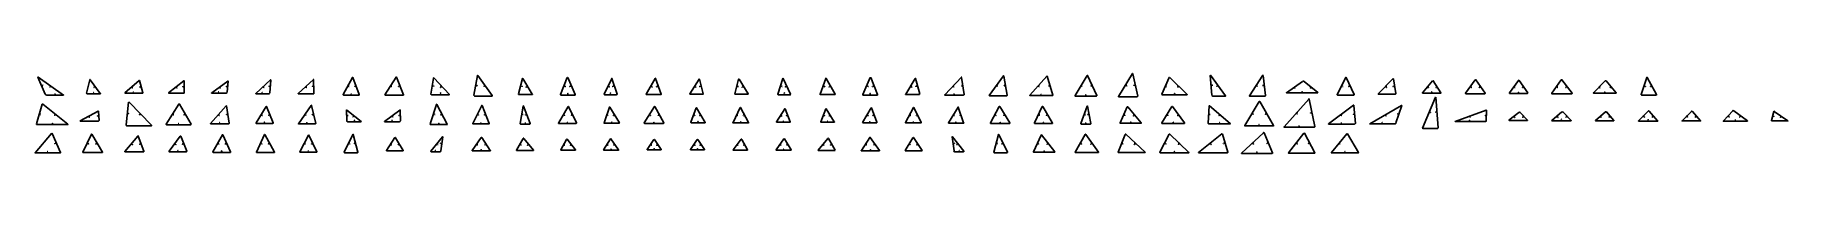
# Model space of a CAD drawing. Header units: metres. Extents: x -1 to 121, y 0 to 5.
import ezdxf

# ---------------------------------------------------------------- set-up
doc = ezdxf.new("R2010")
doc.units = ezdxf.units.M
doc.layers.add('HOLES', color=2, linetype='CONTINUOUS')
doc.layers.add('SHAPES', color=3, linetype='CONTINUOUS')

msp = doc.modelspace()

# ---------------------------------------------------------------- linework, layer by layer
at = {"layer": 'HOLES'}
for centre in [(-0.49, 4.25), (-0.44, 4.27), (0.06, 4.13), (0.09, 4.18), (0.42, 3.66), (3.09, 3.75), (3.09, 3.7), (3.12, 4.11), (3.17, 4.15), (5.76, 4.13), (5.8, 4.08), (5.86, 3.78), (5.86, 3.72), (6.31, 4.14), (6.37, 4.15), (8.83, 4.11), (8.87, 4.07), (9.28, 4.16), (9.34, 4.16), (11.77, 3.8), (11.77, 3.74), (11.85, 4.11), (11.88, 4.07), (12.3, 4.17), (12.36, 4.16), (14.79, 3.75), (14.79, 3.69), (14.87, 4.14), (14.91, 4.1), (15.26, 4.19), (15.32, 4.19), (17.84, 4.14), (17.88, 4.1), (18.28, 4.18), (18.34, 4.18), (20.76, 4.2), (20.81, 4.17), (20.97, 3.66), (21.22, 4.19), (21.27, 4.21), (23.73, 4.2), (23.78, 4.17), (24.26, 4.18), (24.32, 4.21), (26.65, 4.21), (26.71, 4.2), (27.16, 4.11), (27.18, 3.72), (27.18, 3.66), (27.2, 4.15), (29.65, 4.24), (29.7, 4.23), (30.18, 4.19), (30.23, 4.22), (32.78, 4.19), (32.84, 4.18), (33.1, 4.13), (33.15, 4.16), (35.8, 4.19), (35.85, 4.17), (36.01, 3.7), (36.14, 4.17), (36.19, 4.19), (38.85, 4.18), (38.9, 4.15), (38.97, 3.72), (38.97, 3.66), (39.12, 4.17), (39.18, 4.19), (41.81, 4.17), (41.86, 4.14), (42.17, 4.16), (42.22, 4.18), (44.85, 4.15), (44.9, 4.12), (45.16, 4.17), (45.21, 4.18), (47.79, 4.18), (47.84, 4.17), (48.1, 4.12), (48.15, 4.15), (50.82, 4.19), (50.88, 4.17), (51.03, 3.72), (51.03, 3.66), (51.1, 4.15), (51.15, 4.18), (53.78, 4.18), (53.83, 4.16), (54.14, 4.14), (54.19, 4.17), (56.81, 4.19), (56.86, 4.17), (56.99, 3.7), (57.15, 4.17), (57.2, 4.19), (59.85, 4.16), (59.9, 4.13), (60.16, 4.18), (60.22, 4.19), (62.76, 4.19), (62.8, 4.15), (62.82, 3.66), (63.35, 4.21), (63.41, 4.22), (65.77, 4.22), (65.82, 4.19), (66.3, 4.23), (66.35, 4.24), (68.68, 4.21), (68.72, 4.17), (69.4, 4.21), (69.45, 4.23), (71.66, 4.23), (71.7, 4.2), (72.33, 4.21), (72.38, 4.24), (74.76, 4.25), (74.81, 4.22), (75.29, 4.26), (75.35, 4.27), (77.51, 4.2), (77.56, 4.17), (78.13, 3.67), (78.34, 4.14), (78.38, 4.18), (80.7, 4.26), (80.76, 4.26), (81.05, 4.19), (81.1, 4.22), (83.82, 4.22), (83.87, 4.19), (84.25, 4.24), (84.31, 4.25), (86.45, 4.11), (86.48, 4.06), (86.97, 3.81), (86.97, 3.75), (87.54, 4.06), (87.58, 4.11), (89.74, 4.19), (89.8, 4.17), (90.21, 4.17), (90.26, 4.19), (92.8, 4.15), (92.84, 4.11), (93.29, 4.17), (93.34, 4.18), (95.7, 4.12), (95.74, 4.09), (95.97, 3.79), (95.97, 3.74), (96.28, 4.1), (96.33, 4.13), (98.69, 4.14), (98.74, 4.1), (99.27, 4.11), (99.32, 4.14), (101.69, 4.14), (101.74, 4.1), (101.99, 3.77), (101.99, 3.72), (102.26, 4.11), (102.31, 4.14), (104.67, 4.14), (104.71, 4.1), (105.28, 4.1), (105.33, 4.14), (107.61, 4.12), (107.65, 4.08), (107.98, 3.79), (107.98, 3.73), (108.36, 4.09), (108.41, 4.13), (110.75, 4.2), (110.8, 4.18), (111.16, 4.16), (111.21, 4.19), (0.42, 3.6), (20.97, 3.6), (36.01, 3.64), (56.99, 3.64), (62.82, 3.6), (68.86, 3.62), (68.86, 3.56), (71.96, 3.59), (71.96, 3.54), (78.13, 3.62), (-0.66, 2.24), (-0.6, 2.22), (0.24, 1.61), (0.24, 1.55), (0.39, 2.17), (0.43, 2.21), (2.78, 2.08), (2.81, 2.03), (3.36, 2.12), (3.41, 2.12), (5.46, 2.29), (5.51, 2.28), (6.27, 2.21), (6.31, 2.25), (8.6, 2.23), (8.64, 2.2), (8.99, 1.6), (8.99, 1.55), (9.36, 2.2), (9.41, 2.23), (11.78, 2.19), (11.82, 2.15), (11.84, 1.66), (11.84, 1.61), (12.32, 2.21), (12.37, 2.22), (14.75, 2.18), (14.8, 2.15), (14.95, 1.69), (14.95, 1.64), (15.24, 2.17), (15.29, 2.19), (17.77, 2.2), (17.82, 2.17), (17.89, 1.65), (17.89, 1.59), (18.27, 2.21), (18.32, 2.22), (20.69, 2.15), (20.75, 2.15), (21.1, 2.06), (21.14, 2.1), (21.19, 1.82), (21.19, 1.76), (23.8, 1.82), (23.8, 1.76), (23.83, 2.1), (23.87, 2.06), (24.28, 2.15), (24.34, 2.15), (26.71, 2.23), (26.77, 2.22), (27.05, 1.61), (27.05, 1.56), (27.19, 2.2), (27.24, 2.22), (29.75, 2.21), (29.8, 2.19), (29.98, 1.64), (29.98, 1.58), (30.22, 2.2), (30.27, 2.22), (32.83, 2.23), (32.89, 2.22), (33.05, 1.64), (33.05, 1.58), (33.07, 2.2), (33.12, 2.22), (35.72, 2.19), (35.77, 2.16), (35.98, 1.67), (35.98, 1.62), (36.25, 2.17), (36.3, 2.2), (38.73, 2.19), (38.78, 2.17), (39.06, 1.69), (39.06, 1.64), (39.17, 2.15), (39.22, 2.18), (41.68, 2.19), (41.73, 2.16), (41.98, 1.68), (41.98, 1.62), (42.28, 2.16), (42.33, 2.19), (44.75, 2.18), (44.81, 2.16), (45.04, 1.72), (45.04, 1.67), (45.16, 2.14), (45.21, 2.17), (47.74, 2.18), (47.79, 2.15), (48.01, 1.71), (48.01, 1.66), (48.2, 2.15), (48.25, 2.17), (50.8, 2.15), (50.85, 2.12), (50.96, 1.76), (50.96, 1.7), (51.18, 2.14), (51.24, 2.16), (53.76, 2.16), (53.82, 2.14), (54.04, 1.76), (54.04, 1.7), (54.15, 2.12), (54.2, 2.15), (56.79, 2.17), (56.84, 2.14), (56.96, 1.72), (56.96, 1.67), (57.19, 2.16), (57.25, 2.18), (59.75, 2.17), (59.8, 2.15), (59.99, 1.71), (59.99, 1.66), (60.21, 2.15), (60.26, 2.18), (62.78, 2.18), (62.83, 2.15), (62.94, 1.69), (62.94, 1.64), (63.22, 2.17), (63.27, 2.19), (65.67, 2.19), (65.72, 2.16), (66.02, 1.68), (66.02, 1.62), (66.27, 2.16), (66.32, 2.19), (68.7, 2.2), (68.75, 2.17), (69.02, 1.67), (69.02, 1.62), (69.23, 2.16), (69.28, 2.19), (71.88, 2.22), (71.93, 2.2), (71.96, 1.64), (71.96, 1.58), (72.1, 2.22), (72.16, 2.23), (74.62, 2.18), (74.67, 2.16), (75.08, 1.7), (75.08, 1.64), (75.27, 2.13), (75.31, 2.17), (77.6, 2.19), (77.65, 2.16), (78.03, 1.68), (78.03, 1.62), (78.33, 2.15), (78.38, 2.18), (80.52, 2.22), (80.58, 2.22), (81.21, 2.14), (81.25, 1.66), (81.25, 1.61), (81.25, 2.18), (83.53, 2.27), (83.58, 2.24), (83.99, 1.52), (83.99, 1.46), (84.43, 2.24), (84.48, 2.27), (86.6, 2.3), (86.64, 2.27), (86.77, 1.43), (86.77, 1.37), (87.56, 2.32), (87.62, 2.33), (89.68, 2.19), (89.7, 1.64), (89.7, 1.58), (89.72, 2.15), (90.54, 2.23), (90.59, 2.24), (92.53, 1.66), (92.53, 1.6), (92.78, 2.18), (92.81, 2.13), (93.61, 2.26), (93.66, 2.25), (95.83, 2.37), (95.88, 2.35), (96.24, 2.39), (96.3, 2.39), (98.59, 1.82), (98.59, 1.76), (98.62, 2.09), (98.64, 2.04), (99.69, 2.15), (99.75, 2.15), (101.69, 2.06), (101.73, 2.02), (102.29, 2.03), (102.33, 2.07), (104.69, 2.07), (104.73, 2.02), (104.97, 1.89), (104.97, 1.84), (105.29, 2.03), (105.33, 2.07), (107.7, 2.07), (107.73, 2.03), (108.29, 2.04), (108.33, 2.08), (110.69, 2.09), (110.73, 2.05), (110.99, 1.86), (110.99, 1.8), (111.28, 2.05), (111.32, 2.09), (113.69, 2.09), (113.73, 2.05), (114.27, 2.05), (114.32, 2.09), (116.57, 2.09), (116.62, 2.05), (117.05, 1.85), (117.05, 1.8), (117.34, 2.04), (117.38, 2.09), (119.66, 2.11), (119.72, 2.09), (120.18, 2.03), (120.21, 2.08), (0.4, 0.19), (0.46, 0.21), (2.68, 0.2), (2.74, 0.17), (3.24, 0.16), (3.29, 0.19), (5.74, 0.16), (5.79, 0.12), (6.28, 0.15), (6.34, 0.17), (8.75, 0.16), (8.8, 0.12), (9.25, 0.15), (9.3, 0.17), (11.74, 0.19), (11.79, 0.16), (12.23, 0.17), (12.28, 0.19), (14.72, 0.2), (14.77, 0.17), (15.22, 0.17), (15.27, 0.19), (17.74, 0.19), (17.79, 0.16), (18.22, 0.17), (18.27, 0.19), (20.82, 0.2), (20.87, 0.18), (21.18, 0.2), (21.23, 0.21), (23.73, 0.14), (23.77, 0.11), (24.24, 0.12), (24.28, 0.14), (26.94, 0.16), (26.98, 0.13), (27.18, 0.21), (27.24, 0.21), (29.71, 0.14), (29.75, 0.11), (30.25, 0.11), (30.3, 0.14), (32.71, 0.13), (32.76, 0.1), (33.21, 0.08), (33.25, 0.12), (35.74, 0.12), (35.79, 0.09), (36.18, 0.08), (36.23, 0.11), (38.75, 0.12), (38.79, 0.09), (39.2, 0.09), (39.24, 0.12), (41.77, 0.11), (41.81, 0.08), (42.18, 0.07), (42.23, 0.11), (44.77, 0.11), (44.82, 0.07), (45.19, 0.08), (45.23, 0.11), (47.77, 0.11), (47.82, 0.08), (48.21, 0.09), (48.26, 0.12), (50.76, 0.12), (50.8, 0.09), (51.21, 0.09), (51.25, 0.12), (53.75, 0.12), (53.79, 0.08), (54.24, 0.1), (54.29, 0.13), (56.7, 0.14), (56.75, 0.11), (57.25, 0.11), (57.29, 0.14), (59.72, 0.14), (59.76, 0.12), (60.23, 0.11), (60.27, 0.14), (62.77, 0.21), (62.83, 0.21), (63.01, 0.13), (63.06, 0.17), (65.77, 0.21), (65.83, 0.2), (66.13, 0.18), (66.19, 0.2), (68.62, 0.19), (68.68, 0.17), (69.27, 0.15), (69.31, 0.18), (71.61, 0.19), (71.66, 0.17), (72.31, 0.15), (72.36, 0.19), (74.49, 0.2), (74.54, 0.18), (75.33, 0.14), (75.37, 0.18), (77.47, 0.2), (77.52, 0.17), (78.39, 0.14), (78.43, 0.18), (80.62, 0.18), (80.65, 0.14), (81.52, 0.2), (81.58, 0.21), (83.56, 0.21), (83.6, 0.17), (84.53, 0.2), (84.58, 0.23), (86.6, 0.2), (86.64, 0.17), (87.41, 0.19), (87.46, 0.21), (89.57, 0.2), (89.61, 0.16), (-0.1, -0.36), (-0.1, -0.42), (8.94, -0.27), (8.94, -0.32), (11.98, -0.32), (11.98, -0.37), (17.99, -0.31), (17.99, -0.37), (26.82, -0.29), (26.82, -0.34), (29.99, -0.23), (29.99, -0.29), (39.01, -0.19), (39.01, -0.25), (42, -0.16), (42, -0.22), (45, -0.16), (45, -0.22), (50.99, -0.19), (50.99, -0.25), (57.01, -0.23), (57.01, -0.29), (63.18, -0.29), (63.18, -0.34), (69.07, -0.32), (69.07, -0.38), (78.12, -0.34), (78.12, -0.39), (83.84, -0.38), (83.84, -0.44), (89.95, -0.36), (89.95, -0.42)]:
    msp.add_circle(centre, 0.00521, dxfattribs=at)
at = {"layer": 'PROFILES'}
for p, q in [((-0.53, 4.27), (-0.54, 4.28)), ((-0.54, 4.28), (-0.53, 4.28)), ((-0.53, 4.28), (-0.52, 4.28)), ((-0.53, 4.26), (-0.52, 4.27)), ((-0.53, 4.27), (-0.53, 4.27)), ((-0.53, 4.25), (-0.53, 4.26)), ((-0.53, 4.26), (-0.52, 4.26)), ((-0.52, 4.26), (-0.53, 4.26)), ((-0.52, 4.27), (-0.51, 4.27)), ((-0.51, 4.24), (-0.52, 4.25)), ((-0.51, 4.22), (-0.52, 4.23)), ((-0.52, 4.23), (-0.51, 4.23)), ((-0.51, 4.27), (-0.51, 4.26)), ((-0.51, 4.23), (-0.51, 4.24)), ((-0.51, 4.24), (-0.5, 4.24)), ((-0.51, 4.21), (-0.51, 4.22)), ((-0.51, 4.22), (-0.51, 4.22)), ((-0.51, 4.22), (-0.49, 4.22)), ((-0.5, 4.24), (-0.5, 4.24)), ((-0.5, 4.24), (-0.5, 4.23)), ((-0.49, 4.2), (-0.5, 4.21)), ((-0.5, 4.21), (-0.5, 4.21)), ((-0.5, 4.21), (-0.5, 4.2)), ((-0.5, 4.2), (-0.5, 4.2)), ((-0.5, 4.2), (-0.49, 4.2)), ((-0.49, 4.22), (-0.49, 4.23)), ((-0.49, 4.2), (-0.49, 4.21)), ((-0.49, 4.21), (-0.49, 4.21)), ((0.08, 4.21), (0.07, 4.21)), ((0.07, 4.21), (0.07, 4.21)), ((0.09, 4.22), (0.08, 4.22)), ((0.08, 4.22), (0.08, 4.21)), ((0.1, 4.21), (0.08, 4.2)), ((0.08, 4.2), (0.09, 4.19)), ((0.09, 4.22), (0.09, 4.22)), ((0.09, 4.22), (0.1, 4.21)), ((0.1, 4.21), (0.1, 4.21)), ((0.1, 4.2), (0.11, 4.19)), ((0.12, 4.2), (0.11, 4.18)), ((0.11, 4.18), (0.12, 4.18)), ((0.12, 4.18), (0.11, 4.18)), ((0.12, 4.19), (0.12, 4.2)), ((0.13, 4.18), (0.12, 4.17)), ((0.12, 4.17), (0.13, 4.17)), ((0.13, 4.19), (0.14, 4.18)), ((0.13, 4.18), (0.13, 4.19)), ((0.13, 4.19), (0.13, 4.19)), ((0.14, 4.18), (0.13, 4.18)), ((0.13, 4.17), (0.13, 4.18)), ((0.14, 4.18), (0.14, 4.18)), ((3.05, 3.67), (3.05, 3.69)), ((3.05, 3.69), (3.05, 3.69)), ((3.05, 3.69), (3.06, 3.69)), ((3.06, 3.67), (3.05, 3.67)), ((3.06, 3.68), (3.07, 3.69)), ((3.06, 3.67), (3.06, 3.68)), ((3.07, 3.67), (3.06, 3.67)), ((3.07, 3.69), (3.07, 3.68)), ((3.07, 3.68), (3.07, 3.67)), ((3.07, 3.67), (3.07, 3.67)), ((3.09, 3.68), (3.08, 3.68)), ((3.09, 3.68), (3.1, 3.69)), ((3.09, 3.67), (3.09, 3.68)), ((3.1, 3.67), (3.09, 3.67)), ((3.09, 3.67), (3.1, 3.67)), ((3.1, 3.67), (3.09, 3.67)), ((3.1, 3.69), (3.1, 3.69)), ((3.11, 3.67), (3.12, 3.69)), ((3.12, 3.69), (3.11, 3.69)), ((3.12, 3.67), (3.11, 3.67)), ((3.11, 3.67), (3.11, 3.67)), ((3.13, 3.69), (3.12, 3.69)), ((3.13, 3.68), (3.12, 3.68)), ((3.12, 3.68), (3.12, 3.67)), ((3.12, 3.67), (3.13, 3.67)), ((3.13, 3.68), (3.13, 3.69)), ((3.13, 3.67), (3.13, 3.68)), ((3.13, 3.67), (3.13, 3.67)), ((3.16, 4.19), (3.15, 4.18)), ((3.15, 4.18), (3.16, 4.18)), ((3.17, 4.2), (3.16, 4.2)), ((3.16, 4.2), (3.16, 4.19)), ((3.16, 4.19), (3.17, 4.19)), ((3.18, 4.18), (3.16, 4.17)), ((3.16, 4.17), (3.17, 4.17)), ((3.17, 4.19), (3.17, 4.2)), ((3.17, 4.19), (3.17, 4.19)), ((3.18, 4.16), (3.17, 4.16)), ((3.17, 4.16), (3.17, 4.16)), ((3.18, 4.19), (3.18, 4.18)), ((3.18, 4.18), (3.18, 4.18)), ((3.19, 4.16), (3.18, 4.16)), ((3.19, 4.17), (3.19, 4.17)), ((3.19, 4.17), (3.19, 4.17)), ((3.19, 4.17), (3.19, 4.16)), ((3.19, 4.16), (3.19, 4.15)), ((3.19, 4.14), (3.2, 4.15)), ((3.19, 4.13), (3.19, 4.14)), ((3.2, 4.13), (3.19, 4.13)), ((3.2, 4.15), (3.21, 4.15)), ((3.21, 4.14), (3.2, 4.13)), ((3.2, 4.12), (3.2, 4.13)), ((3.2, 4.13), (3.21, 4.13)), ((3.21, 4.12), (3.2, 4.12)), ((3.21, 4.15), (3.21, 4.14)), ((3.22, 4.13), (3.21, 4.12)), ((3.21, 4.13), (3.22, 4.13)), ((3.22, 4.13), (3.22, 4.13)), ((5.72, 4.1), (5.73, 4.11)), ((5.73, 4.11), (5.72, 4.11)), ((5.72, 4.11), (5.72, 4.11)), ((5.72, 4.11), (5.72, 4.11)), ((5.72, 4.11), (5.72, 4.1)), ((5.72, 4.1), (5.73, 4.1)), ((5.73, 4.12), (5.73, 4.13)), ((5.73, 4.13), (5.74, 4.12)), ((5.73, 4.1), (5.74, 4.1)), ((5.74, 4.13), (5.74, 4.14)), ((5.74, 4.14), (5.74, 4.13)), ((5.74, 4.13), (5.75, 4.14)), ((5.74, 4.12), (5.74, 4.11)), ((5.74, 4.11), (5.75, 4.11)), ((5.75, 4.14), (5.76, 4.13)), ((5.76, 4.13), (5.75, 4.12)), ((5.75, 4.12), (5.75, 4.12)), ((5.76, 4.16), (5.77, 4.16)), ((5.76, 4.15), (5.76, 4.16)), ((5.77, 4.14), (5.76, 4.15)), ((5.76, 4.13), (5.76, 4.14)), ((5.77, 4.16), (5.78, 4.17)), ((5.77, 4.16), (5.78, 4.15)), ((5.78, 4.14), (5.77, 4.14)), ((5.78, 4.17), (5.78, 4.17)), ((5.78, 4.17), (5.79, 4.15)), ((5.78, 4.15), (5.78, 4.14)), ((5.79, 4.15), (5.79, 4.15)), ((5.83, 3.72), (5.82, 3.72)), ((5.82, 3.72), (5.83, 3.72)), ((5.83, 3.7), (5.83, 3.72)), ((5.83, 3.71), (5.83, 3.7)), ((5.84, 3.71), (5.84, 3.72)), ((5.84, 3.72), (5.84, 3.72)), ((5.84, 3.72), (5.85, 3.72)), ((5.84, 3.7), (5.84, 3.71)), ((5.85, 3.71), (5.84, 3.7)), ((5.85, 3.72), (5.85, 3.71)), ((5.86, 3.71), (5.85, 3.71)), ((5.87, 3.71), (5.88, 3.72)), ((5.88, 3.72), (5.87, 3.72)), ((5.87, 3.7), (5.87, 3.71)), ((5.88, 3.7), (5.87, 3.7)), ((5.89, 3.71), (5.88, 3.72)), ((5.88, 3.72), (5.89, 3.72)), ((5.88, 3.71), (5.89, 3.7)), ((5.89, 3.72), (5.89, 3.72)), ((5.89, 3.7), (5.89, 3.71)), ((6.36, 4.2), (6.37, 4.19)), ((6.37, 4.2), (6.36, 4.2)), ((6.36, 4.2), (6.36, 4.19)), ((6.36, 4.19), (6.36, 4.19)), ((6.38, 4.17), (6.36, 4.18)), ((6.36, 4.18), (6.36, 4.17)), ((6.36, 4.16), (6.36, 4.17)), ((6.37, 4.16), (6.36, 4.16)), ((6.37, 4.19), (6.38, 4.2)), ((6.38, 4.2), (6.37, 4.2)), ((6.37, 4.19), (6.37, 4.19)), ((6.38, 4.16), (6.37, 4.16)), ((6.37, 4.13), (6.37, 4.14)), ((6.37, 4.14), (6.39, 4.14)), ((6.38, 4.13), (6.37, 4.13)), ((6.38, 4.11), (6.37, 4.12)), ((6.38, 4.19), (6.38, 4.18)), ((6.38, 4.18), (6.38, 4.17)), ((6.38, 4.17), (6.38, 4.16)), ((6.38, 4.16), (6.38, 4.16)), ((6.38, 4.16), (6.38, 4.16)), ((6.38, 4.15), (6.38, 4.14)), ((6.39, 4.13), (6.38, 4.13)), ((6.4, 4.12), (6.38, 4.12)), ((6.38, 4.12), (6.38, 4.11)), ((6.39, 4.14), (6.39, 4.13)), ((6.39, 4.14), (6.39, 4.14)), ((6.39, 4.12), (6.4, 4.12)), ((8.79, 4.11), (8.78, 4.11)), ((8.78, 4.11), (8.78, 4.11)), ((8.78, 4.11), (8.79, 4.1)), ((8.79, 4.12), (8.8, 4.13)), ((8.79, 4.1), (8.8, 4.11)), ((8.8, 4.11), (8.79, 4.11)), ((8.79, 4.1), (8.8, 4.1)), ((8.8, 4.13), (8.8, 4.12)), ((8.8, 4.12), (8.81, 4.1)), ((8.8, 4.1), (8.8, 4.1)), ((8.81, 4.13), (8.81, 4.14)), ((8.81, 4.14), (8.81, 4.13)), ((8.81, 4.13), (8.82, 4.13)), ((8.81, 4.1), (8.81, 4.11)), ((8.82, 4.13), (8.83, 4.14)), ((8.82, 4.13), (8.82, 4.13)), ((8.82, 4.13), (8.82, 4.12)), ((8.82, 4.12), (8.82, 4.11)), ((8.83, 4.15), (8.84, 4.15)), ((8.84, 4.14), (8.83, 4.15)), ((8.83, 4.15), (8.83, 4.15)), ((8.84, 4.16), (8.85, 4.17)), ((8.84, 4.15), (8.85, 4.15)), ((8.85, 4.14), (8.84, 4.14)), ((8.85, 4.17), (8.85, 4.16)), ((8.85, 4.16), (8.85, 4.14)), ((8.85, 4.15), (8.85, 4.14)), ((8.85, 4.14), (8.86, 4.15)), ((9.36, 4.2), (9.35, 4.2)), ((9.35, 4.2), (9.35, 4.2)), ((9.35, 4.2), (9.35, 4.19)), ((9.36, 4.18), (9.35, 4.19)), ((9.35, 4.19), (9.35, 4.18)), ((9.35, 4.16), (9.35, 4.17)), ((9.35, 4.17), (9.35, 4.17)), ((9.36, 4.16), (9.35, 4.16)), ((9.35, 4.13), (9.35, 4.14)), ((9.35, 4.14), (9.35, 4.14)), ((9.35, 4.14), (9.36, 4.14)), ((9.36, 4.13), (9.35, 4.13)), ((9.35, 4.11), (9.35, 4.12)), ((9.35, 4.12), (9.35, 4.12)), ((9.36, 4.11), (9.35, 4.11)), ((9.36, 4.2), (9.36, 4.19)), ((9.36, 4.19), (9.37, 4.2)), ((9.37, 4.2), (9.36, 4.2)), ((9.36, 4.19), (9.36, 4.19)), ((9.37, 4.18), (9.36, 4.18)), ((9.37, 4.16), (9.36, 4.17)), ((9.36, 4.17), (9.36, 4.16)), ((9.36, 4.16), (9.36, 4.15)), ((9.37, 4.14), (9.36, 4.13)), ((9.36, 4.14), (9.37, 4.14)), ((9.37, 4.11), (9.36, 4.12)), ((9.36, 4.12), (9.36, 4.11)), ((9.37, 4.19), (9.37, 4.18)), ((9.37, 4.17), (9.37, 4.16)), ((9.37, 4.13), (9.37, 4.11)), ((11.73, 3.72), (11.74, 3.74)), ((11.74, 3.74), (11.73, 3.74)), ((11.74, 3.72), (11.73, 3.72)), ((11.73, 3.72), (11.73, 3.72)), ((11.75, 3.73), (11.75, 3.74)), ((11.75, 3.74), (11.76, 3.73)), ((11.75, 3.72), (11.75, 3.73)), ((11.75, 3.72), (11.75, 3.72)), ((11.76, 3.72), (11.75, 3.72)), ((11.76, 3.73), (11.76, 3.72)), ((11.78, 3.73), (11.77, 3.73)), ((11.78, 3.72), (11.79, 3.74)), ((11.79, 3.74), (11.78, 3.74)), ((11.79, 3.72), (11.78, 3.72)), ((11.78, 3.72), (11.78, 3.72)), ((11.81, 4.11), (11.8, 4.11)), ((11.8, 4.11), (11.8, 4.1)), ((11.8, 4.1), (11.81, 4.09)), ((11.8, 3.73), (11.8, 3.74)), ((11.8, 3.74), (11.81, 3.73)), ((11.81, 3.72), (11.8, 3.73)), ((11.8, 3.72), (11.8, 3.72)), ((11.8, 3.72), (11.81, 3.72)), ((11.81, 4.11), (11.82, 4.12)), ((11.81, 4.1), (11.81, 4.11)), ((11.81, 4.09), (11.81, 4.1)), ((11.81, 4.09), (11.82, 4.09)), ((11.82, 4.12), (11.82, 4.11)), ((11.82, 4.11), (11.83, 4.1)), ((11.82, 4.09), (11.82, 4.09)), ((11.83, 4.12), (11.83, 4.13)), ((11.83, 4.13), (11.83, 4.12)), ((11.83, 4.12), (11.84, 4.12)), ((11.83, 4.1), (11.83, 4.1)), ((11.84, 4.12), (11.85, 4.13)), ((11.84, 4.12), (11.84, 4.12)), ((11.84, 4.12), (11.84, 4.11)), ((11.84, 4.11), (11.84, 4.1)), ((11.85, 4.14), (11.86, 4.14)), ((11.86, 4.13), (11.85, 4.14)), ((11.85, 4.14), (11.85, 4.14)), ((11.87, 4.16), (11.86, 4.15)), ((11.86, 4.15), (11.87, 4.15)), ((11.86, 4.14), (11.87, 4.13)), ((11.87, 4.13), (11.86, 4.13)), ((11.87, 4.15), (11.87, 4.15)), ((11.87, 4.15), (11.88, 4.14)), ((11.87, 4.13), (11.87, 4.13)), ((11.88, 4.14), (11.88, 4.14)), ((11.88, 4.14), (11.88, 4.13)), ((12.36, 4.12), (12.35, 4.13)), ((12.35, 4.13), (12.36, 4.13)), ((12.37, 4.21), (12.36, 4.2)), ((12.36, 4.2), (12.36, 4.2)), ((12.38, 4.18), (12.36, 4.19)), ((12.36, 4.19), (12.36, 4.18)), ((12.36, 4.17), (12.36, 4.18)), ((12.37, 4.16), (12.36, 4.17)), ((12.36, 4.17), (12.36, 4.17)), ((12.36, 4.14), (12.36, 4.15)), ((12.36, 4.15), (12.37, 4.14)), ((12.36, 4.13), (12.36, 4.14)), ((12.37, 4.13), (12.36, 4.13)), ((12.37, 4.12), (12.36, 4.12)), ((12.37, 4.21), (12.37, 4.2)), ((12.38, 4.21), (12.37, 4.21)), ((12.37, 4.2), (12.38, 4.2)), ((12.38, 4.16), (12.37, 4.17)), ((12.37, 4.17), (12.37, 4.16)), ((12.37, 4.16), (12.37, 4.15)), ((12.38, 4.14), (12.37, 4.13)), ((12.37, 4.14), (12.38, 4.14)), ((12.38, 4.12), (12.37, 4.12)), ((12.37, 4.12), (12.37, 4.12)), ((12.38, 4.2), (12.38, 4.21)), ((12.38, 4.2), (12.38, 4.2)), ((12.38, 4.19), (12.38, 4.18)), ((12.38, 4.18), (12.38, 4.18)), ((12.38, 4.17), (12.38, 4.16)), ((12.38, 4.13), (12.38, 4.12)), ((14.76, 3.68), (14.76, 3.69)), ((14.76, 3.69), (14.76, 3.69)), ((14.76, 3.69), (14.77, 3.69)), ((14.76, 3.67), (14.76, 3.68)), ((14.76, 3.68), (14.76, 3.68)), ((14.77, 3.67), (14.76, 3.67)), ((14.77, 3.68), (14.77, 3.69)), ((14.77, 3.69), (14.78, 3.69)), ((14.78, 3.67), (14.77, 3.68)), ((14.78, 3.69), (14.78, 3.69)), ((14.78, 3.69), (14.78, 3.68)), ((14.78, 3.68), (14.78, 3.67)), ((14.8, 3.68), (14.79, 3.68)), ((14.8, 3.68), (14.81, 3.69)), ((14.81, 3.69), (14.8, 3.69)), ((14.8, 3.67), (14.8, 3.68)), ((14.81, 3.67), (14.8, 3.67)), ((14.83, 3.68), (14.82, 3.69)), ((14.82, 3.69), (14.82, 3.69)), ((14.82, 3.69), (14.83, 3.69)), ((14.82, 3.68), (14.82, 3.67)), ((14.82, 3.67), (14.83, 3.68)), ((14.83, 4.12), (14.84, 4.13)), ((14.84, 4.13), (14.83, 4.13)), ((14.83, 4.13), (14.83, 4.12)), ((14.83, 4.12), (14.84, 4.11)), ((14.84, 4.14), (14.85, 4.14)), ((14.84, 4.13), (14.84, 4.13)), ((14.84, 4.11), (14.85, 4.12)), ((14.84, 4.11), (14.84, 4.11)), ((14.85, 4.15), (14.86, 4.15)), ((14.85, 4.14), (14.85, 4.14)), ((14.85, 4.14), (14.85, 4.12)), ((14.85, 4.12), (14.86, 4.13)), ((14.86, 4.15), (14.86, 4.15)), ((14.86, 4.15), (14.86, 4.15)), ((14.86, 4.15), (14.87, 4.14)), ((14.87, 4.14), (14.86, 4.13)), ((14.87, 4.15), (14.87, 4.16)), ((14.87, 4.14), (14.87, 4.14)), ((14.88, 4.18), (14.89, 4.19)), ((14.89, 4.18), (14.88, 4.18)), ((14.88, 4.17), (14.88, 4.17)), ((14.88, 4.17), (14.89, 4.16)), ((14.88, 4.16), (14.88, 4.17)), ((14.89, 4.16), (14.88, 4.16)), ((14.88, 4.16), (14.88, 4.16)), ((14.89, 4.19), (14.89, 4.18)), ((14.89, 4.18), (14.9, 4.17)), ((14.89, 4.16), (14.89, 4.16)), ((15.34, 4.14), (15.31, 4.14)), ((15.33, 4.23), (15.32, 4.23)), ((15.32, 4.23), (15.32, 4.22)), ((15.33, 4.2), (15.32, 4.22)), ((15.32, 4.22), (15.32, 4.21)), ((15.32, 4.19), (15.32, 4.2)), ((15.33, 4.19), (15.32, 4.19)), ((15.32, 4.19), (15.32, 4.19)), ((15.32, 4.16), (15.32, 4.17)), ((15.32, 4.17), (15.33, 4.17)), ((15.33, 4.16), (15.32, 4.16)), ((15.32, 4.16), (15.32, 4.16)), ((15.32, 4.14), (15.32, 4.15)), ((15.32, 4.15), (15.34, 4.14)), ((15.33, 4.23), (15.33, 4.22)), ((15.34, 4.23), (15.33, 4.23)), ((15.33, 4.22), (15.34, 4.22)), ((15.34, 4.2), (15.33, 4.2)), ((15.34, 4.19), (15.33, 4.19)), ((15.33, 4.19), (15.33, 4.19)), ((15.33, 4.18), (15.33, 4.17)), ((15.33, 4.17), (15.34, 4.16)), ((15.34, 4.16), (15.33, 4.16)), ((15.34, 4.22), (15.34, 4.23)), ((15.34, 4.22), (15.34, 4.22)), ((15.34, 4.21), (15.34, 4.2)), ((15.34, 4.2), (15.34, 4.19)), ((17.79, 4.14), (17.8, 4.15)), ((17.8, 4.13), (17.79, 4.14)), ((17.79, 4.14), (17.79, 4.14)), ((17.79, 4.14), (17.79, 4.13)), ((17.79, 4.13), (17.8, 4.13)), ((17.79, 4.13), (17.79, 4.12)), ((17.79, 4.12), (17.8, 4.12)), ((17.8, 4.15), (17.81, 4.15)), ((17.8, 4.12), (17.81, 4.13)), ((17.81, 4.16), (17.81, 4.16)), ((17.81, 4.16), (17.81, 4.16)), ((17.81, 4.16), (17.82, 4.16)), ((17.81, 4.15), (17.81, 4.13)), ((17.81, 4.13), (17.82, 4.14)), ((17.82, 4.16), (17.83, 4.17)), ((17.82, 4.16), (17.82, 4.15)), ((17.82, 4.15), (17.82, 4.14)), ((17.82, 4.14), (17.82, 4.14)), ((17.83, 4.18), (17.84, 4.18)), ((17.83, 4.17), (17.83, 4.18)), ((17.84, 4.17), (17.83, 4.17)), ((17.85, 4.19), (17.84, 4.19)), ((17.84, 4.19), (17.84, 4.18)), ((17.84, 4.18), (17.85, 4.19)), ((17.84, 4.18), (17.85, 4.17)), ((17.85, 4.16), (17.84, 4.17)), ((17.85, 4.19), (17.86, 4.18)), ((17.86, 4.18), (17.85, 4.17)), ((17.85, 4.17), (17.85, 4.16)), ((17.86, 4.18), (17.86, 4.18)), ((18.36, 4.23), (18.35, 4.23)), ((18.35, 4.23), (18.35, 4.22)), ((18.35, 4.22), (18.35, 4.22)), ((18.36, 4.2), (18.35, 4.21)), ((18.35, 4.21), (18.35, 4.2)), ((18.35, 4.19), (18.35, 4.2)), ((18.36, 4.19), (18.35, 4.18)), ((18.35, 4.18), (18.35, 4.19)), ((18.35, 4.15), (18.35, 4.16)), ((18.35, 4.16), (18.35, 4.16)), ((18.35, 4.16), (18.36, 4.16)), ((18.36, 4.15), (18.35, 4.15)), ((18.35, 4.14), (18.35, 4.15)), ((18.35, 4.15), (18.37, 4.14)), ((18.37, 4.14), (18.35, 4.14)), ((18.36, 4.23), (18.36, 4.22)), ((18.37, 4.22), (18.36, 4.23)), ((18.36, 4.22), (18.36, 4.22)), ((18.36, 4.22), (18.37, 4.22)), ((18.37, 4.2), (18.36, 4.2)), ((18.37, 4.19), (18.36, 4.19)), ((18.36, 4.19), (18.36, 4.19)), ((18.36, 4.18), (18.36, 4.17)), ((18.37, 4.16), (18.36, 4.15)), ((18.36, 4.16), (18.37, 4.16)), ((18.37, 4.21), (18.37, 4.2)), ((18.37, 4.2), (18.37, 4.19)), ((20.72, 4.19), (20.73, 4.19)), ((20.73, 4.18), (20.72, 4.18)), ((20.72, 4.18), (20.72, 4.17)), ((20.72, 4.17), (20.73, 4.16)), ((20.73, 4.2), (20.74, 4.21)), ((20.73, 4.19), (20.73, 4.19)), ((20.73, 4.19), (20.74, 4.18)), ((20.73, 4.17), (20.73, 4.18)), ((20.73, 4.18), (20.73, 4.18)), ((20.73, 4.16), (20.74, 4.17)), ((20.74, 4.21), (20.74, 4.2)), ((20.74, 4.2), (20.74, 4.21)), ((20.74, 4.21), (20.75, 4.2)), ((20.74, 4.18), (20.75, 4.18)), ((20.74, 4.17), (20.74, 4.17)), ((20.75, 4.23), (20.76, 4.23)), ((20.75, 4.22), (20.75, 4.23)), ((20.75, 4.21), (20.75, 4.22)), ((20.76, 4.22), (20.75, 4.22)), ((20.75, 4.2), (20.75, 4.19)), ((20.75, 4.19), (20.75, 4.19)), ((20.76, 4.24), (20.76, 4.25)), ((20.76, 4.25), (20.76, 4.25)), ((20.76, 4.25), (20.77, 4.24)), ((20.77, 4.24), (20.76, 4.24)), ((20.76, 4.24), (20.76, 4.24)), ((20.76, 4.23), (20.76, 4.23)), ((20.76, 4.23), (20.77, 4.22)), ((20.77, 4.22), (20.76, 4.22)), ((20.77, 4.25), (20.77, 4.24)), ((20.77, 4.24), (20.77, 4.24)), ((20.77, 4.24), (20.77, 4.23)), ((21.27, 4.25), (21.26, 4.25)), ((21.26, 4.25), (21.26, 4.24)), ((21.26, 4.24), (21.26, 4.24)), ((21.28, 4.23), (21.26, 4.23)), ((21.26, 4.23), (21.27, 4.22)), ((21.27, 4.25), (21.27, 4.24)), ((21.28, 4.25), (21.27, 4.25)), ((21.27, 4.24), (21.28, 4.24)), ((21.27, 4.21), (21.27, 4.22)), ((21.28, 4.21), (21.27, 4.21)), ((21.28, 4.24), (21.28, 4.25)), ((21.28, 4.24), (21.29, 4.23)), ((21.29, 4.23), (21.28, 4.23)), ((21.29, 4.22), (21.28, 4.21)), ((21.28, 4.21), (21.29, 4.2)), ((21.29, 4.18), (21.28, 4.19)), ((21.28, 4.19), (21.29, 4.19)), ((21.29, 4.23), (21.29, 4.22)), ((21.29, 4.22), (21.29, 4.22)), ((21.29, 4.22), (21.29, 4.22)), ((21.29, 4.19), (21.29, 4.2)), ((21.29, 4.2), (21.3, 4.19)), ((21.3, 4.19), (21.29, 4.18)), ((21.29, 4.17), (21.29, 4.18)), ((21.29, 4.18), (21.3, 4.18)), ((21.3, 4.17), (21.29, 4.17)), ((21.29, 4.17), (21.29, 4.17)), ((21.3, 4.19), (21.3, 4.19)), ((21.3, 4.18), (21.3, 4.18)), ((21.3, 4.18), (21.3, 4.17)), ((21.3, 4.18), (21.31, 4.18)), ((21.31, 4.18), (21.31, 4.17)), ((23.69, 4.18), (23.68, 4.18)), ((23.68, 4.18), (23.68, 4.17)), ((23.68, 4.17), (23.69, 4.17)), ((23.69, 4.19), (23.69, 4.2)), ((23.69, 4.2), (23.7, 4.19)), ((23.69, 4.17), (23.69, 4.18)), ((23.69, 4.18), (23.69, 4.18)), ((23.69, 4.17), (23.7, 4.17)), ((23.7, 4.2), (23.7, 4.21)), ((23.7, 4.21), (23.7, 4.2)), ((23.7, 4.2), (23.7, 4.21)), ((23.7, 4.21), (23.71, 4.2)), ((23.7, 4.19), (23.7, 4.18)), ((23.7, 4.18), (23.71, 4.19)), ((23.7, 4.17), (23.7, 4.17)), ((23.71, 4.23), (23.72, 4.23)), ((23.72, 4.23), (23.71, 4.23)), ((23.71, 4.21), (23.72, 4.22)), ((23.71, 4.2), (23.72, 4.2)), ((23.72, 4.2), (23.71, 4.19)), ((23.72, 4.24), (23.73, 4.25)), ((23.72, 4.24), (23.72, 4.24)), ((23.72, 4.23), (23.73, 4.23)), ((23.72, 4.22), (23.72, 4.23)), ((23.73, 4.22), (23.72, 4.22)), ((23.73, 4.25), (23.73, 4.25)), ((23.73, 4.25), (23.74, 4.23)), ((23.73, 4.23), (23.73, 4.22)), ((24.32, 4.25), (24.31, 4.25)), ((24.31, 4.25), (24.31, 4.24)), ((24.33, 4.26), (24.32, 4.25)), ((24.32, 4.25), (24.32, 4.24)), ((24.32, 4.24), (24.33, 4.25)), ((24.34, 4.23), (24.32, 4.24)), ((24.32, 4.24), (24.32, 4.23)), ((24.33, 4.21), (24.32, 4.22)), ((24.32, 4.22), (24.32, 4.22)), ((24.33, 4.25), (24.33, 4.26)), ((24.33, 4.25), (24.33, 4.25)), ((24.34, 4.22), (24.33, 4.21)), ((24.34, 4.24), (24.34, 4.23)), ((24.34, 4.23), (24.34, 4.23)), ((24.34, 4.23), (24.35, 4.22)), ((24.35, 4.22), (24.34, 4.22)), ((24.34, 4.22), (24.34, 4.22)), ((24.34, 4.21), (24.34, 4.2)), ((24.34, 4.19), (24.35, 4.2)), ((24.35, 4.19), (24.34, 4.18)), ((24.34, 4.18), (24.34, 4.19)), ((24.34, 4.19), (24.34, 4.19)), ((24.34, 4.17), (24.34, 4.18)), ((24.34, 4.18), (24.35, 4.18)), ((24.35, 4.17), (24.34, 4.17)), ((24.36, 4.2), (24.35, 4.19)), ((24.35, 4.2), (24.36, 4.2)), ((24.35, 4.18), (24.36, 4.18)), ((24.35, 4.18), (24.36, 4.18)), ((24.36, 4.17), (24.35, 4.17)), ((24.36, 4.18), (24.36, 4.17)), ((24.36, 4.18), (24.36, 4.18)), ((26.59, 4.21), (26.59, 4.22)), ((26.59, 4.22), (26.6, 4.21)), ((26.59, 4.19), (26.59, 4.2)), ((26.59, 4.2), (26.6, 4.2)), ((26.6, 4.18), (26.59, 4.18)), ((26.59, 4.18), (26.59, 4.18)), ((26.59, 4.18), (26.59, 4.17)), ((26.59, 4.17), (26.6, 4.17)), ((26.6, 4.26), (26.61, 4.26)), ((26.6, 4.25), (26.6, 4.26)), ((26.61, 4.25), (26.6, 4.25)), ((26.6, 4.24), (26.6, 4.24)), ((26.6, 4.24), (26.62, 4.24)), ((26.6, 4.22), (26.61, 4.23)), ((26.6, 4.21), (26.6, 4.22)), ((26.6, 4.22), (26.61, 4.21)), ((26.6, 4.2), (26.61, 4.19)), ((26.6, 4.17), (26.6, 4.18)), ((26.6, 4.17), (26.61, 4.18)), ((26.61, 4.26), (26.62, 4.26)), ((26.62, 4.25), (26.61, 4.25)), ((26.61, 4.21), (26.61, 4.21)), ((26.61, 4.21), (26.61, 4.2)), ((26.61, 4.19), (26.61, 4.2)), ((26.61, 4.18), (26.61, 4.18)), ((26.62, 4.26), (26.62, 4.25)), ((26.62, 4.24), (26.62, 4.24)), ((26.62, 4.24), (26.62, 4.23)), ((27.21, 4.22), (27.2, 4.21)), ((27.2, 4.21), (27.21, 4.21)), ((27.2, 4.21), (27.2, 4.2)), ((27.2, 4.2), (27.2, 4.2)), ((27.21, 4.21), (27.21, 4.22)), ((27.21, 4.22), (27.21, 4.22)), ((27.21, 4.21), (27.21, 4.21)), ((27.22, 4.2), (27.21, 4.19)), ((27.21, 4.19), (27.21, 4.19)), ((27.22, 4.21), (27.23, 4.2)), ((27.23, 4.2), (27.22, 4.2)), ((27.23, 4.18), (27.22, 4.18)), ((27.22, 4.18), (27.22, 4.18)), ((27.23, 4.2), (27.24, 4.19)), ((27.24, 4.19), (27.23, 4.19)), ((27.23, 4.19), (27.24, 4.19)), ((27.24, 4.19), (27.23, 4.18)), ((27.24, 4.18), (27.24, 4.17)), ((27.24, 4.16), (27.25, 4.17)), ((27.25, 4.16), (27.24, 4.16)), ((27.24, 4.16), (27.24, 4.16)), ((27.25, 4.17), (27.26, 4.17)), ((27.26, 4.16), (27.25, 4.16)), ((27.26, 4.16), (27.25, 4.15)), ((27.25, 4.15), (27.26, 4.14)), ((27.26, 4.17), (27.26, 4.16)), ((27.26, 4.16), (27.27, 4.16)), ((27.27, 4.15), (27.26, 4.16)), ((27.26, 4.15), (27.26, 4.16)), ((27.26, 4.16), (27.26, 4.16)), ((27.26, 4.14), (27.26, 4.15)), ((27.27, 4.16), (27.27, 4.15)), ((29.61, 4.24), (29.62, 4.25)), ((29.61, 4.22), (29.61, 4.23)), ((29.61, 4.23), (29.62, 4.23)), ((29.62, 4.21), (29.61, 4.21)), ((29.61, 4.21), (29.61, 4.21)), ((29.61, 4.21), (29.61, 4.2)), ((29.61, 4.2), (29.62, 4.2)), ((29.63, 4.28), (29.62, 4.29)), ((29.62, 4.29), (29.63, 4.29)), ((29.62, 4.27), (29.63, 4.28)), ((29.63, 4.26), (29.62, 4.27)), ((29.62, 4.27), (29.62, 4.27)), ((29.62, 4.25), (29.62, 4.24)), ((29.62, 4.24), (29.62, 4.25)), ((29.62, 4.25), (29.63, 4.24)), ((29.62, 4.23), (29.63, 4.22)), ((29.62, 4.2), (29.62, 4.21)), ((29.62, 4.2), (29.63, 4.21)), ((29.63, 4.29), (29.64, 4.28)), ((29.63, 4.29), (29.64, 4.29)), ((29.63, 4.28), (29.64, 4.27)), ((29.64, 4.28), (29.63, 4.28)), ((29.63, 4.28), (29.63, 4.28)), ((29.64, 4.27), (29.63, 4.26)), ((29.63, 4.25), (29.63, 4.26)), ((29.63, 4.24), (29.63, 4.24)), ((29.63, 4.24), (29.63, 4.23)), ((29.63, 4.22), (29.63, 4.23)), ((29.63, 4.21), (29.63, 4.21)), ((29.64, 4.29), (29.64, 4.28)), ((29.64, 4.28), (29.64, 4.28)), ((29.64, 4.27), (29.64, 4.27)), ((30.22, 4.27), (30.21, 4.27)), ((30.21, 4.27), (30.21, 4.26)), ((30.21, 4.26), (30.21, 4.25)), ((30.22, 4.27), (30.22, 4.26)), ((30.23, 4.27), (30.22, 4.27)), ((30.22, 4.26), (30.23, 4.26)), ((30.24, 4.25), (30.22, 4.25)), ((30.22, 4.25), (30.22, 4.24)), ((30.23, 4.26), (30.23, 4.27)), ((30.23, 4.26), (30.24, 4.25)), ((30.23, 4.23), (30.23, 4.24)), ((30.24, 4.23), (30.23, 4.23)), ((30.24, 4.25), (30.24, 4.25)), ((30.24, 4.25), (30.25, 4.24)), ((30.25, 4.24), (30.24, 4.24)), ((30.24, 4.24), (30.24, 4.24)), ((30.24, 4.24), (30.24, 4.23)), ((30.24, 4.23), (30.25, 4.22)), ((30.25, 4.21), (30.26, 4.22)), ((30.26, 4.21), (30.25, 4.21)), ((30.25, 4.21), (30.25, 4.21)), ((30.25, 4.21), (30.25, 4.21)), ((30.26, 4.2), (30.25, 4.2)), ((30.25, 4.2), (30.26, 4.19)), ((30.26, 4.22), (30.26, 4.21)), ((30.26, 4.22), (30.26, 4.22)), ((30.27, 4.2), (30.26, 4.2)), ((30.26, 4.19), (30.27, 4.2)), ((30.27, 4.21), (30.28, 4.2)), ((30.27, 4.2), (30.27, 4.21)), ((30.27, 4.21), (30.27, 4.21)), ((30.28, 4.2), (30.27, 4.2)), ((32.72, 4.19), (32.73, 4.2)), ((32.72, 4.18), (32.72, 4.19)), ((32.72, 4.19), (32.73, 4.19)), ((32.73, 4.17), (32.72, 4.17)), ((32.72, 4.17), (32.72, 4.17)), ((32.72, 4.17), (32.72, 4.16)), ((32.72, 4.16), (32.73, 4.16)), ((32.74, 4.22), (32.73, 4.23)), ((32.73, 4.23), (32.75, 4.22)), ((32.73, 4.2), (32.73, 4.2)), ((32.73, 4.2), (32.73, 4.2)), ((32.73, 4.2), (32.74, 4.2)), ((32.73, 4.19), (32.74, 4.17)), ((32.73, 4.16), (32.73, 4.17)), ((32.73, 4.16), (32.74, 4.16)), ((32.74, 4.25), (32.74, 4.25)), ((32.74, 4.25), (32.75, 4.25)), ((32.74, 4.24), (32.74, 4.25)), ((32.75, 4.24), (32.74, 4.24)), ((32.74, 4.21), (32.74, 4.22)), ((32.74, 4.2), (32.75, 4.19)), ((32.75, 4.19), (32.74, 4.19)), ((32.74, 4.17), (32.74, 4.18)), ((32.74, 4.16), (32.74, 4.17)), ((32.75, 4.25), (32.76, 4.24)), ((32.76, 4.24), (32.75, 4.24)), ((32.75, 4.22), (32.76, 4.23)), ((32.76, 4.23), (32.75, 4.22)), ((33.17, 4.22), (33.16, 4.21)), ((33.16, 4.21), (33.17, 4.21)), ((33.18, 4.23), (33.17, 4.22)), ((33.17, 4.22), (33.18, 4.22)), ((33.19, 4.21), (33.17, 4.21)), ((33.17, 4.21), (33.18, 4.2)), ((33.18, 4.22), (33.18, 4.23)), ((33.18, 4.23), (33.18, 4.23)), ((33.18, 4.22), (33.18, 4.22)), ((33.19, 4.19), (33.18, 4.19)), ((33.18, 4.19), (33.18, 4.19)), ((33.19, 4.22), (33.19, 4.21)), ((33.19, 4.21), (33.19, 4.21)), ((33.2, 4.19), (33.19, 4.2)), ((33.19, 4.2), (33.2, 4.19)), ((33.2, 4.19), (33.19, 4.19)), ((33.2, 4.16), (33.19, 4.17)), ((33.2, 4.2), (33.2, 4.19)), ((33.2, 4.18), (33.2, 4.18)), ((33.21, 4.17), (33.2, 4.16)), ((33.2, 4.16), (33.2, 4.16)), ((33.21, 4.14), (33.2, 4.15)), ((33.21, 4.17), (33.21, 4.17)), ((33.22, 4.16), (33.21, 4.15)), ((33.21, 4.15), (33.21, 4.14)), ((33.22, 4.16), (33.22, 4.16)), ((35.73, 4.19), (35.74, 4.2)), ((35.74, 4.18), (35.73, 4.18)), ((35.73, 4.18), (35.73, 4.17)), ((35.73, 4.17), (35.74, 4.17)), ((35.74, 4.2), (35.74, 4.21)), ((35.74, 4.21), (35.75, 4.21)), ((35.74, 4.2), (35.74, 4.2)), ((35.74, 4.2), (35.75, 4.18)), ((35.74, 4.17), (35.74, 4.18)), ((35.74, 4.18), (35.74, 4.18)), ((35.74, 4.17), (35.75, 4.17)), ((35.76, 4.23), (35.75, 4.24)), ((35.75, 4.24), (35.77, 4.23)), ((35.75, 4.21), (35.75, 4.21)), ((35.75, 4.21), (35.76, 4.21)), ((35.75, 4.18), (35.76, 4.19)), ((35.75, 4.17), (35.75, 4.18)), ((35.76, 4.25), (35.76, 4.26)), ((35.76, 4.26), (35.76, 4.25)), ((35.76, 4.25), (35.77, 4.25)), ((35.76, 4.21), (35.76, 4.22)), ((35.76, 4.21), (35.76, 4.2)), ((35.76, 4.2), (35.76, 4.2)), ((35.77, 4.25), (35.78, 4.25)), ((35.77, 4.23), (35.77, 4.23)), ((35.77, 4.23), (35.77, 4.22)), ((35.78, 4.25), (35.78, 4.24)), ((35.78, 4.24), (35.78, 4.24)), ((36.22, 4.25), (36.21, 4.25)), ((36.21, 4.25), (36.21, 4.24)), ((36.21, 4.24), (36.21, 4.24)), ((36.22, 4.25), (36.22, 4.24)), ((36.23, 4.25), (36.22, 4.25)), ((36.22, 4.24), (36.23, 4.24)), ((36.23, 4.23), (36.22, 4.23)), ((36.22, 4.23), (36.22, 4.22)), ((36.22, 4.21), (36.22, 4.22)), ((36.23, 4.21), (36.22, 4.21)), ((36.23, 4.24), (36.23, 4.25)), ((36.24, 4.23), (36.23, 4.23)), ((36.24, 4.21), (36.23, 4.21)), ((36.24, 4.24), (36.24, 4.23)), ((36.24, 4.23), (36.25, 4.22)), ((36.25, 4.22), (36.24, 4.22)), ((36.24, 4.22), (36.24, 4.21)), ((36.24, 4.21), (36.24, 4.2)), ((36.26, 4.19), (36.24, 4.18)), ((36.24, 4.18), (36.24, 4.19)), ((36.24, 4.18), (36.24, 4.18)), ((36.26, 4.18), (36.24, 4.17)), ((36.24, 4.17), (36.25, 4.16)), ((36.25, 4.16), (36.24, 4.17)), ((36.25, 4.19), (36.26, 4.19)), ((36.26, 4.18), (36.26, 4.18)), ((38.79, 4.17), (38.78, 4.17)), ((38.78, 4.17), (38.79, 4.16)), ((38.79, 4.17), (38.79, 4.18)), ((38.79, 4.18), (38.8, 4.18)), ((38.79, 4.16), (38.8, 4.17)), ((38.8, 4.17), (38.79, 4.17)), ((38.79, 4.16), (38.8, 4.15)), ((38.79, 4.19), (38.8, 4.2)), ((38.8, 4.2), (38.8, 4.19)), ((38.8, 4.19), (38.8, 4.2)), ((38.8, 4.2), (38.81, 4.19)), ((38.8, 4.18), (38.81, 4.17)), ((38.8, 4.15), (38.8, 4.16)), ((38.8, 4.16), (38.81, 4.16)), ((38.81, 4.21), (38.81, 4.22)), ((38.81, 4.22), (38.83, 4.21)), ((38.81, 4.2), (38.82, 4.21)), ((38.81, 4.19), (38.82, 4.18)), ((38.81, 4.17), (38.81, 4.18)), ((38.82, 4.18), (38.81, 4.18)), ((38.83, 4.22), (38.82, 4.24)), ((38.82, 4.24), (38.84, 4.23)), ((38.83, 4.23), (38.83, 4.22)), ((38.83, 4.21), (38.83, 4.22)), ((38.83, 4.22), (38.83, 4.21)), ((39.21, 4.25), (39.2, 4.25)), ((39.2, 4.25), (39.2, 4.24)), ((39.2, 4.24), (39.2, 4.23)), ((39.22, 4.22), (39.2, 4.23)), ((39.2, 4.23), (39.21, 4.22)), ((39.21, 4.25), (39.21, 4.24)), ((39.22, 4.24), (39.21, 4.25)), ((39.21, 4.24), (39.22, 4.24)), ((39.22, 4.21), (39.21, 4.21)), ((39.21, 4.21), (39.21, 4.21)), ((39.22, 4.24), (39.22, 4.24)), ((39.22, 4.23), (39.23, 4.23)), ((39.23, 4.23), (39.22, 4.22)), ((39.23, 4.21), (39.22, 4.21)), ((39.22, 4.21), (39.22, 4.21)), ((39.22, 4.21), (39.22, 4.21)), ((39.22, 4.2), (39.22, 4.19)), ((39.24, 4.19), (39.22, 4.18)), ((39.22, 4.18), (39.22, 4.17)), ((39.22, 4.17), (39.22, 4.18)), ((39.24, 4.16), (39.22, 4.17)), ((39.22, 4.17), (39.22, 4.16)), ((39.23, 4.22), (39.23, 4.21)), ((39.23, 4.19), (39.24, 4.19)), ((39.24, 4.18), (39.24, 4.17)), ((39.24, 4.17), (39.24, 4.16)), ((41.75, 4.17), (41.76, 4.18)), ((41.75, 4.15), (41.76, 4.16)), ((41.76, 4.16), (41.75, 4.16)), ((41.75, 4.16), (41.75, 4.16)), ((41.75, 4.16), (41.75, 4.15)), ((41.75, 4.15), (41.76, 4.15)), ((41.76, 4.18), (41.76, 4.19)), ((41.76, 4.19), (41.77, 4.19)), ((41.76, 4.18), (41.76, 4.18)), ((41.76, 4.18), (41.77, 4.16)), ((41.76, 4.15), (41.76, 4.15)), ((41.76, 4.15), (41.77, 4.15)), ((41.77, 4.19), (41.78, 4.2)), ((41.77, 4.19), (41.77, 4.19)), ((41.77, 4.19), (41.78, 4.18)), ((41.77, 4.16), (41.77, 4.17)), ((41.78, 4.22), (41.79, 4.23)), ((41.78, 4.21), (41.78, 4.21)), ((41.78, 4.21), (41.79, 4.2)), ((41.78, 4.18), (41.78, 4.18)), ((41.78, 4.18), (41.78, 4.17)), ((41.79, 4.23), (41.79, 4.23)), ((41.79, 4.23), (41.79, 4.23)), ((41.79, 4.23), (41.8, 4.23)), ((41.79, 4.2), (41.8, 4.21)), ((41.8, 4.21), (41.79, 4.2)), ((41.8, 4.23), (41.8, 4.22)), ((41.8, 4.22), (41.8, 4.21)), ((42.25, 4.24), (42.26, 4.23)), ((42.26, 4.24), (42.25, 4.24)), ((42.25, 4.24), (42.25, 4.23)), ((42.25, 4.23), (42.25, 4.23)), ((42.27, 4.22), (42.25, 4.22)), ((42.25, 4.22), (42.25, 4.21)), ((42.26, 4.2), (42.25, 4.21)), ((42.26, 4.23), (42.27, 4.24)), ((42.27, 4.24), (42.26, 4.24)), ((42.26, 4.23), (42.26, 4.23)), ((42.27, 4.2), (42.26, 4.2)), ((42.26, 4.2), (42.26, 4.2)), ((42.27, 4.17), (42.26, 4.18)), ((42.27, 4.23), (42.27, 4.22)), ((42.27, 4.22), (42.27, 4.22)), ((42.27, 4.22), (42.28, 4.21)), ((42.28, 4.21), (42.27, 4.21)), ((42.27, 4.21), (42.27, 4.2)), ((42.27, 4.2), (42.27, 4.19)), ((42.29, 4.18), (42.27, 4.17)), ((42.27, 4.17), (42.27, 4.17)), ((42.29, 4.16), (42.27, 4.16)), ((42.27, 4.16), (42.27, 4.15)), ((42.28, 4.18), (42.29, 4.18)), ((42.29, 4.17), (42.29, 4.16)), ((42.29, 4.16), (42.29, 4.16)), ((44.79, 4.15), (44.78, 4.15)), ((44.78, 4.15), (44.78, 4.14)), ((44.78, 4.14), (44.79, 4.14)), ((44.79, 4.17), (44.8, 4.18)), ((44.79, 4.16), (44.79, 4.17)), ((44.79, 4.17), (44.8, 4.16)), ((44.79, 4.14), (44.79, 4.15)), ((44.79, 4.15), (44.79, 4.15)), ((44.79, 4.14), (44.8, 4.14)), ((44.8, 4.18), (44.8, 4.17)), ((44.8, 4.17), (44.8, 4.18)), ((44.8, 4.18), (44.81, 4.17)), ((44.8, 4.16), (44.8, 4.15)), ((44.8, 4.15), (44.81, 4.15)), ((44.8, 4.14), (44.8, 4.14)), ((44.82, 4.19), (44.81, 4.2)), ((44.81, 4.2), (44.83, 4.19)), ((44.81, 4.18), (44.82, 4.19)), ((44.81, 4.17), (44.82, 4.16)), ((44.82, 4.16), (44.81, 4.16)), ((44.83, 4.2), (44.83, 4.22)), ((44.83, 4.22), (44.84, 4.21)), ((44.84, 4.21), (44.83, 4.2)), ((44.83, 4.19), (44.83, 4.19)), ((44.83, 4.19), (44.83, 4.19)), ((45.24, 4.24), (45.25, 4.23)), ((45.25, 4.24), (45.24, 4.23)), ((45.24, 4.23), (45.24, 4.23)), ((45.24, 4.23), (45.24, 4.22)), ((45.26, 4.21), (45.24, 4.22)), ((45.24, 4.22), (45.24, 4.21)), ((45.25, 4.19), (45.24, 4.2)), ((45.24, 4.2), (45.24, 4.2)), ((45.26, 4.23), (45.25, 4.24)), ((45.25, 4.23), (45.25, 4.23)), ((45.25, 4.23), (45.26, 4.23)), ((45.26, 4.2), (45.25, 4.19)), ((45.27, 4.17), (45.25, 4.17)), ((45.25, 4.17), (45.25, 4.16)), ((45.25, 4.16), (45.25, 4.17)), ((45.26, 4.15), (45.25, 4.16)), ((45.26, 4.22), (45.26, 4.21)), ((45.26, 4.21), (45.26, 4.21)), ((45.26, 4.21), (45.27, 4.2)), ((45.27, 4.2), (45.26, 4.2)), ((45.26, 4.2), (45.26, 4.2)), ((45.26, 4.19), (45.26, 4.18)), ((45.27, 4.15), (45.26, 4.15)), ((45.26, 4.15), (45.26, 4.15)), ((45.27, 4.18), (45.27, 4.17)), ((45.28, 4.15), (45.27, 4.16)), ((45.27, 4.16), (45.27, 4.16)), ((45.27, 4.16), (45.27, 4.15)), ((47.73, 4.16), (47.72, 4.16)), ((47.72, 4.16), (47.73, 4.15)), ((47.73, 4.18), (47.73, 4.19)), ((47.73, 4.19), (47.74, 4.19)), ((47.73, 4.17), (47.73, 4.18)), ((47.73, 4.18), (47.73, 4.18)), ((47.73, 4.18), (47.75, 4.16)), ((47.73, 4.15), (47.74, 4.16)), ((47.74, 4.16), (47.73, 4.16)), ((47.73, 4.15), (47.74, 4.15)), ((47.75, 4.24), (47.74, 4.23)), ((47.74, 4.23), (47.75, 4.23)), ((47.74, 4.21), (47.74, 4.22)), ((47.74, 4.22), (47.76, 4.21)), ((47.74, 4.2), (47.75, 4.21)), ((47.74, 4.19), (47.74, 4.19)), ((47.74, 4.19), (47.75, 4.19)), ((47.74, 4.15), (47.75, 4.16)), ((47.74, 4.15), (47.74, 4.15)), ((47.75, 4.23), (47.75, 4.24)), ((47.75, 4.24), (47.76, 4.23)), ((47.75, 4.19), (47.75, 4.18)), ((47.75, 4.18), (47.75, 4.18)), ((47.75, 4.16), (47.75, 4.17)), ((47.76, 4.23), (47.76, 4.23)), ((47.76, 4.23), (47.76, 4.22)), ((47.76, 4.21), (47.76, 4.22)), ((47.76, 4.22), (47.76, 4.21)), ((48.17, 4.22), (48.16, 4.21)), ((48.16, 4.21), (48.16, 4.2)), ((48.16, 4.2), (48.16, 4.2)), ((48.18, 4.21), (48.17, 4.22)), ((48.17, 4.21), (48.17, 4.2)), ((48.17, 4.2), (48.18, 4.21)), ((48.18, 4.19), (48.17, 4.19)), ((48.17, 4.19), (48.17, 4.19)), ((48.18, 4.18), (48.17, 4.18)), ((48.18, 4.21), (48.18, 4.21)), ((48.18, 4.21), (48.19, 4.2)), ((48.19, 4.2), (48.18, 4.19)), ((48.19, 4.18), (48.18, 4.17)), ((48.18, 4.17), (48.18, 4.18)), ((48.19, 4.19), (48.2, 4.18)), ((48.2, 4.18), (48.19, 4.18)), ((48.19, 4.18), (48.19, 4.18)), ((48.19, 4.17), (48.2, 4.16)), ((48.21, 4.16), (48.19, 4.15)), ((48.19, 4.15), (48.2, 4.15)), ((48.2, 4.15), (48.19, 4.15)), ((48.2, 4.16), (48.21, 4.16)), ((48.2, 4.14), (48.21, 4.15)), ((48.21, 4.14), (48.2, 4.14)), ((48.2, 4.14), (48.2, 4.14)), ((48.21, 4.15), (48.21, 4.15)), ((48.21, 4.15), (48.22, 4.14)), ((48.21, 4.15), (48.22, 4.15)), ((48.22, 4.14), (48.21, 4.14)), ((48.22, 4.15), (48.22, 4.14)), ((50.76, 4.18), (50.76, 4.19)), ((50.76, 4.19), (50.77, 4.19)), ((50.77, 4.17), (50.76, 4.17)), ((50.76, 4.17), (50.76, 4.17)), ((50.76, 4.17), (50.76, 4.16)), ((50.76, 4.16), (50.77, 4.16)), ((50.77, 4.2), (50.77, 4.21)), ((50.77, 4.21), (50.77, 4.2)), ((50.77, 4.2), (50.77, 4.2)), ((50.77, 4.2), (50.78, 4.2)), ((50.77, 4.19), (50.78, 4.17)), ((50.77, 4.16), (50.77, 4.17)), ((50.77, 4.16), (50.78, 4.16)), ((50.78, 4.24), (50.78, 4.25)), ((50.78, 4.25), (50.79, 4.25)), ((50.78, 4.24), (50.78, 4.24)), ((50.78, 4.22), (50.78, 4.23)), ((50.78, 4.23), (50.8, 4.22)), ((50.78, 4.21), (50.78, 4.22)), ((50.78, 4.2), (50.79, 4.19)), ((50.78, 4.17), (50.78, 4.18)), ((50.78, 4.16), (50.78, 4.17)), ((50.79, 4.25), (50.8, 4.24)), ((50.8, 4.23), (50.79, 4.22)), ((50.79, 4.19), (50.79, 4.19)), ((50.8, 4.22), (50.8, 4.23)), ((51.17, 4.23), (51.16, 4.23)), ((51.16, 4.23), (51.17, 4.22)), ((51.17, 4.24), (51.18, 4.23)), ((51.18, 4.24), (51.17, 4.23)), ((51.19, 4.21), (51.17, 4.22)), ((51.17, 4.22), (51.17, 4.21)), ((51.18, 4.2), (51.17, 4.2)), ((51.18, 4.23), (51.18, 4.24)), ((51.18, 4.24), (51.18, 4.24)), ((51.18, 4.23), (51.18, 4.23)), ((51.19, 4.2), (51.18, 4.2)), ((51.18, 4.2), (51.18, 4.2)), ((51.19, 4.23), (51.19, 4.22)), ((51.19, 4.22), (51.19, 4.21)), ((51.19, 4.21), (51.2, 4.2)), ((51.2, 4.2), (51.19, 4.21)), ((51.19, 4.21), (51.19, 4.2)), ((51.19, 4.19), (51.2, 4.18)), ((51.21, 4.18), (51.19, 4.17)), ((51.19, 4.17), (51.19, 4.18)), ((51.19, 4.17), (51.19, 4.17)), ((51.19, 4.16), (51.21, 4.17)), ((51.2, 4.16), (51.19, 4.16)), ((51.2, 4.18), (51.21, 4.18)), ((51.2, 4.17), (51.21, 4.16)), ((51.21, 4.16), (51.2, 4.15)), ((51.2, 4.15), (51.2, 4.16)), ((51.21, 4.17), (51.22, 4.17)), ((51.21, 4.16), (51.21, 4.16)), ((51.22, 4.17), (51.22, 4.16)), ((53.71, 4.18), (53.72, 4.19)), ((53.72, 4.17), (53.71, 4.17)), ((53.71, 4.17), (53.71, 4.16)), ((53.71, 4.16), (53.72, 4.16)), ((53.72, 4.19), (53.72, 4.2)), ((53.72, 4.2), (53.72, 4.19)), ((53.72, 4.19), (53.73, 4.2)), ((53.72, 4.19), (53.72, 4.18)), ((53.72, 4.18), (53.73, 4.17)), ((53.72, 4.16), (53.72, 4.17)), ((53.72, 4.17), (53.72, 4.17)), ((53.72, 4.16), (53.73, 4.16)), ((53.73, 4.24), (53.74, 4.25)), ((53.74, 4.23), (53.73, 4.24)), ((53.73, 4.22), (53.73, 4.23)), ((53.73, 4.23), (53.75, 4.22)), ((53.73, 4.2), (53.74, 4.21)), ((53.73, 4.2), (53.74, 4.2)), ((53.73, 4.17), (53.74, 4.18)), ((53.73, 4.16), (53.73, 4.16)), ((53.74, 4.25), (53.74, 4.24)), ((53.74, 4.24), (53.75, 4.23)), ((53.74, 4.2), (53.74, 4.19)), ((53.74, 4.19), (53.74, 4.18)), ((53.75, 4.22), (53.75, 4.22)), ((53.75, 4.22), (53.75, 4.21)), ((54.2, 4.23), (54.21, 4.22)), ((54.21, 4.23), (54.2, 4.23)), ((54.2, 4.23), (54.2, 4.22)), ((54.2, 4.22), (54.2, 4.21)), ((54.22, 4.21), (54.2, 4.21)), ((54.2, 4.21), (54.21, 4.2)), ((54.21, 4.22), (54.22, 4.23)), ((54.22, 4.23), (54.21, 4.23)), ((54.21, 4.22), (54.21, 4.22)), ((54.21, 4.19), (54.21, 4.2)), ((54.22, 4.19), (54.21, 4.19)), ((54.22, 4.22), (54.23, 4.21)), ((54.23, 4.21), (54.22, 4.21)), ((54.23, 4.19), (54.22, 4.19)), ((54.23, 4.21), (54.23, 4.2)), ((54.23, 4.2), (54.23, 4.2)), ((54.23, 4.2), (54.23, 4.19)), ((54.23, 4.19), (54.23, 4.18)), ((54.25, 4.17), (54.23, 4.16)), ((54.23, 4.16), (54.23, 4.17)), ((54.23, 4.16), (54.23, 4.16)), ((54.24, 4.16), (54.23, 4.15)), ((54.23, 4.15), (54.24, 4.15)), ((54.24, 4.18), (54.25, 4.17)), ((54.25, 4.15), (54.24, 4.16)), ((54.24, 4.15), (54.25, 4.15)), ((54.25, 4.16), (54.26, 4.16)), ((54.25, 4.16), (54.25, 4.16)), ((54.26, 4.16), (54.25, 4.15)), ((54.25, 4.15), (54.25, 4.16)), ((56.74, 4.19), (56.75, 4.2)), ((56.74, 4.17), (56.75, 4.18)), ((56.75, 4.18), (56.74, 4.18)), ((56.74, 4.18), (56.74, 4.18)), ((56.74, 4.18), (56.74, 4.17)), ((56.74, 4.17), (56.75, 4.17)), ((56.75, 4.2), (56.75, 4.21)), ((56.75, 4.21), (56.75, 4.2)), ((56.75, 4.2), (56.76, 4.21)), ((56.75, 4.2), (56.75, 4.19)), ((56.75, 4.19), (56.76, 4.18)), ((56.75, 4.17), (56.76, 4.17)), ((56.77, 4.23), (56.76, 4.23)), ((56.76, 4.23), (56.78, 4.23)), ((56.76, 4.21), (56.77, 4.22)), ((56.76, 4.21), (56.77, 4.2)), ((56.76, 4.18), (56.76, 4.19)), ((56.76, 4.17), (56.76, 4.17)), ((56.77, 4.24), (56.77, 4.25)), ((56.77, 4.25), (56.78, 4.25)), ((56.78, 4.24), (56.77, 4.24)), ((56.77, 4.2), (56.77, 4.2)), ((56.77, 4.2), (56.77, 4.19)), ((56.78, 4.25), (56.78, 4.24)), ((56.78, 4.25), (56.79, 4.25)), ((56.78, 4.24), (56.78, 4.24)), ((56.78, 4.23), (56.78, 4.23)), ((56.78, 4.23), (56.78, 4.22)), ((56.79, 4.25), (56.79, 4.24)), ((56.79, 4.24), (56.79, 4.24)), ((57.23, 4.25), (57.22, 4.25)), ((57.22, 4.25), (57.22, 4.24)), ((57.22, 4.24), (57.22, 4.24)), ((57.23, 4.25), (57.23, 4.24)), ((57.24, 4.25), (57.23, 4.25)), ((57.23, 4.24), (57.24, 4.24)), ((57.24, 4.23), (57.23, 4.23)), ((57.23, 4.23), (57.23, 4.22)), ((57.23, 4.21), (57.23, 4.22)), ((57.24, 4.21), (57.23, 4.21)), ((57.24, 4.24), (57.24, 4.25)), ((57.24, 4.24), (57.25, 4.23)), ((57.25, 4.23), (57.24, 4.23)), ((57.25, 4.22), (57.24, 4.21)), ((57.26, 4.19), (57.24, 4.19)), ((57.24, 4.19), (57.25, 4.18)), ((57.25, 4.18), (57.24, 4.19)), ((57.25, 4.23), (57.25, 4.22)), ((57.25, 4.22), (57.25, 4.22)), ((57.25, 4.22), (57.25, 4.22)), ((57.25, 4.21), (57.25, 4.2)), ((57.26, 4.18), (57.25, 4.18)), ((57.25, 4.18), (57.25, 4.17)), ((57.25, 4.17), (57.26, 4.17)), ((57.26, 4.2), (57.26, 4.19)), ((57.27, 4.17), (57.26, 4.18)), ((57.26, 4.17), (57.26, 4.18)), ((57.26, 4.18), (57.27, 4.18)), ((57.27, 4.18), (57.27, 4.17)), ((57.27, 4.17), (57.27, 4.17)), ((59.78, 4.17), (59.79, 4.18)), ((59.78, 4.15), (59.79, 4.16)), ((59.79, 4.16), (59.78, 4.16)), ((59.78, 4.16), (59.78, 4.16)), ((59.78, 4.16), (59.78, 4.15)), ((59.78, 4.15), (59.79, 4.15)), ((59.79, 4.18), (59.8, 4.19)), ((59.79, 4.18), (59.79, 4.17)), ((59.79, 4.17), (59.8, 4.16)), ((59.79, 4.15), (59.79, 4.15)), ((59.79, 4.15), (59.8, 4.15)), ((59.8, 4.19), (59.8, 4.18)), ((59.8, 4.18), (59.8, 4.19)), ((59.8, 4.19), (59.81, 4.18)), ((59.8, 4.16), (59.81, 4.17)), ((59.81, 4.21), (59.81, 4.21)), ((59.81, 4.21), (59.83, 4.2)), ((59.81, 4.19), (59.81, 4.2)), ((59.81, 4.18), (59.81, 4.17)), ((59.81, 4.17), (59.81, 4.17)), ((59.82, 4.22), (59.82, 4.23)), ((59.82, 4.23), (59.82, 4.23)), ((59.82, 4.23), (59.83, 4.22)), ((59.83, 4.22), (59.82, 4.22)), ((59.82, 4.22), (59.82, 4.22)), ((59.83, 4.21), (59.82, 4.2)), ((59.83, 4.22), (59.83, 4.22)), ((59.83, 4.22), (59.84, 4.21)), ((59.84, 4.21), (59.83, 4.21)), ((59.83, 4.2), (59.83, 4.21)), ((60.25, 4.25), (60.24, 4.24)), ((60.24, 4.24), (60.24, 4.23)), ((60.26, 4.22), (60.24, 4.23)), ((60.24, 4.23), (60.25, 4.22)), ((60.25, 4.25), (60.25, 4.24)), ((60.26, 4.25), (60.25, 4.25)), ((60.25, 4.24), (60.26, 4.24)), ((60.26, 4.21), (60.25, 4.21)), ((60.25, 4.21), (60.25, 4.21)), ((60.26, 4.24), (60.26, 4.25)), ((60.26, 4.25), (60.26, 4.25)), ((60.26, 4.23), (60.27, 4.23)), ((60.27, 4.23), (60.26, 4.22)), ((60.27, 4.21), (60.26, 4.21)), ((60.26, 4.21), (60.27, 4.21)), ((60.27, 4.21), (60.26, 4.21)), ((60.26, 4.2), (60.27, 4.19)), ((60.27, 4.18), (60.26, 4.18)), ((60.26, 4.18), (60.26, 4.17)), ((60.26, 4.16), (60.27, 4.17)), ((60.27, 4.16), (60.26, 4.16)), ((60.27, 4.22), (60.27, 4.21)), ((60.28, 4.18), (60.27, 4.18)), ((60.27, 4.17), (60.28, 4.17)), ((60.28, 4.16), (60.27, 4.16)), ((60.28, 4.19), (60.28, 4.18)), ((60.28, 4.17), (60.28, 4.16)), ((60.28, 4.17), (60.28, 4.17)), ((62.72, 4.18), (62.73, 4.19)), ((62.72, 4.16), (62.73, 4.17)), ((62.73, 4.17), (62.72, 4.17)), ((62.72, 4.17), (62.72, 4.17)), ((62.72, 4.17), (62.72, 4.17)), ((62.72, 4.17), (62.72, 4.16)), ((62.72, 4.16), (62.73, 4.16)), ((62.73, 4.19), (62.74, 4.19)), ((62.73, 4.16), (62.74, 4.16)), ((62.74, 4.19), (62.74, 4.2)), ((62.74, 4.2), (62.74, 4.19)), ((62.74, 4.19), (62.75, 4.2)), ((62.74, 4.19), (62.74, 4.17)), ((62.74, 4.17), (62.75, 4.17)), ((62.75, 4.2), (62.75, 4.19)), ((62.75, 4.2), (62.76, 4.2)), ((62.75, 4.19), (62.75, 4.18)), ((62.75, 4.18), (62.75, 4.18)), ((62.76, 4.22), (62.76, 4.22)), ((62.76, 4.22), (62.77, 4.22)), ((62.77, 4.22), (62.77, 4.23)), ((62.77, 4.23), (62.79, 4.22)), ((62.77, 4.22), (62.77, 4.2)), ((62.77, 4.2), (62.78, 4.21)), ((62.79, 4.22), (62.78, 4.21)), ((62.79, 4.22), (62.79, 4.22)), ((63.41, 4.26), (63.4, 4.26)), ((63.4, 4.26), (63.4, 4.25)), ((63.42, 4.24), (63.4, 4.25)), ((63.4, 4.25), (63.4, 4.24)), ((63.41, 4.23), (63.4, 4.23)), ((63.41, 4.26), (63.41, 4.25)), ((63.42, 4.26), (63.41, 4.26)), ((63.41, 4.25), (63.42, 4.25)), ((63.41, 4.22), (63.41, 4.23)), ((63.42, 4.22), (63.41, 4.22)), ((63.43, 4.19), (63.41, 4.2)), ((63.41, 4.2), (63.41, 4.19)), ((63.41, 4.18), (63.42, 4.19)), ((63.42, 4.18), (63.41, 4.18)), ((63.42, 4.25), (63.42, 4.26)), ((63.42, 4.26), (63.42, 4.26)), ((63.42, 4.25), (63.42, 4.24)), ((63.42, 4.24), (63.42, 4.24)), ((63.43, 4.22), (63.42, 4.23)), ((63.42, 4.23), (63.42, 4.22)), ((63.42, 4.22), (63.42, 4.21)), ((63.42, 4.19), (63.43, 4.19)), ((63.43, 4.18), (63.42, 4.18)), ((63.43, 4.23), (63.43, 4.22)), ((63.43, 4.2), (63.43, 4.19)), ((63.43, 4.19), (63.43, 4.19)), ((63.43, 4.19), (63.43, 4.18)), ((63.43, 4.18), (63.43, 4.18)), ((65.74, 4.2), (65.73, 4.2)), ((65.73, 4.2), (65.74, 4.19)), ((65.74, 4.21), (65.75, 4.22)), ((65.74, 4.19), (65.75, 4.2)), ((65.75, 4.2), (65.74, 4.2)), ((65.74, 4.19), (65.74, 4.19)), ((65.74, 4.19), (65.75, 4.19)), ((65.75, 4.22), (65.76, 4.23)), ((65.75, 4.22), (65.75, 4.21)), ((65.75, 4.21), (65.76, 4.2)), ((65.75, 4.19), (65.75, 4.19)), ((65.76, 4.23), (65.76, 4.22)), ((65.76, 4.22), (65.76, 4.23)), ((65.76, 4.23), (65.77, 4.22)), ((65.76, 4.2), (65.76, 4.21)), ((65.77, 4.25), (65.77, 4.26)), ((65.77, 4.26), (65.78, 4.25)), ((65.77, 4.23), (65.77, 4.24)), ((65.77, 4.22), (65.77, 4.21)), ((65.77, 4.21), (65.77, 4.21)), ((65.78, 4.26), (65.78, 4.26)), ((65.78, 4.26), (65.8, 4.25)), ((65.78, 4.25), (65.79, 4.23)), ((65.8, 4.26), (65.79, 4.25)), ((65.79, 4.23), (65.79, 4.24)), ((65.8, 4.25), (65.8, 4.26)), ((66.36, 4.29), (66.35, 4.29)), ((66.35, 4.29), (66.35, 4.28)), ((66.35, 4.28), (66.35, 4.28)), ((66.37, 4.26), (66.35, 4.27)), ((66.35, 4.27), (66.35, 4.26)), ((66.35, 4.25), (66.35, 4.26)), ((66.36, 4.25), (66.35, 4.25)), ((66.36, 4.29), (66.36, 4.28)), ((66.36, 4.28), (66.37, 4.29)), ((66.37, 4.29), (66.36, 4.29)), ((66.36, 4.28), (66.36, 4.28)), ((66.37, 4.25), (66.36, 4.25)), ((66.36, 4.24), (66.37, 4.23)), ((66.37, 4.22), (66.36, 4.23)), ((66.36, 4.23), (66.36, 4.22)), ((66.38, 4.2), (66.36, 4.21)), ((66.36, 4.21), (66.36, 4.2)), ((66.37, 4.28), (66.37, 4.27)), ((66.37, 4.27), (66.37, 4.26)), ((66.37, 4.26), (66.37, 4.25)), ((66.37, 4.25), (66.37, 4.25)), ((66.37, 4.25), (66.37, 4.25)), ((66.38, 4.22), (66.37, 4.22)), ((66.38, 4.23), (66.38, 4.22)), ((66.38, 4.21), (66.38, 4.2)), ((66.38, 4.2), (66.38, 4.2)), ((68.64, 4.2), (68.65, 4.21)), ((68.64, 4.18), (68.65, 4.19)), ((68.65, 4.19), (68.64, 4.19)), ((68.64, 4.19), (68.64, 4.19)), ((68.64, 4.19), (68.64, 4.19)), ((68.64, 4.19), (68.65, 4.18)), ((68.65, 4.21), (68.66, 4.22)), ((68.65, 4.21), (68.65, 4.21)), ((68.65, 4.21), (68.66, 4.19)), ((68.65, 4.18), (68.65, 4.18)), ((68.65, 4.18), (68.66, 4.18)), ((68.66, 4.22), (68.66, 4.21)), ((68.66, 4.21), (68.66, 4.22)), ((68.66, 4.22), (68.67, 4.21)), ((68.66, 4.19), (68.67, 4.19)), ((68.67, 4.24), (68.68, 4.24)), ((68.67, 4.22), (68.68, 4.23)), ((68.67, 4.21), (68.67, 4.2)), ((68.67, 4.2), (68.67, 4.2)), ((68.68, 4.24), (68.69, 4.24)), ((68.7, 4.24), (68.69, 4.26)), ((68.69, 4.26), (68.71, 4.24)), ((68.69, 4.24), (68.69, 4.22)), ((68.69, 4.22), (68.7, 4.23)), ((68.7, 4.25), (68.7, 4.24)), ((69.45, 4.28), (69.44, 4.27)), ((69.44, 4.27), (69.44, 4.27)), ((69.44, 4.27), (69.44, 4.26)), ((69.46, 4.25), (69.44, 4.26)), ((69.44, 4.26), (69.45, 4.25)), ((69.45, 4.28), (69.45, 4.27)), ((69.46, 4.27), (69.45, 4.28)), ((69.45, 4.27), (69.46, 4.27)), ((69.46, 4.23), (69.45, 4.24)), ((69.45, 4.24), (69.45, 4.24)), ((69.46, 4.27), (69.46, 4.27)), ((69.46, 4.26), (69.47, 4.25)), ((69.47, 4.25), (69.46, 4.25)), ((69.47, 4.24), (69.46, 4.24)), ((69.46, 4.24), (69.47, 4.24)), ((69.47, 4.24), (69.46, 4.23)), ((69.46, 4.23), (69.47, 4.22)), ((69.48, 4.21), (69.46, 4.21)), ((69.46, 4.21), (69.46, 4.2)), ((69.48, 4.19), (69.46, 4.2)), ((69.46, 4.2), (69.46, 4.19)), ((69.47, 4.25), (69.47, 4.24)), ((69.48, 4.22), (69.48, 4.21)), ((69.48, 4.21), (69.48, 4.21)), ((69.48, 4.2), (69.48, 4.19)), ((69.48, 4.19), (69.48, 4.19)), ((71.62, 4.22), (71.63, 4.23)), ((71.62, 4.2), (71.63, 4.21)), ((71.63, 4.21), (71.62, 4.21)), ((71.62, 4.21), (71.62, 4.21)), ((71.62, 4.21), (71.62, 4.2)), ((71.62, 4.2), (71.63, 4.2)), ((71.63, 4.23), (71.64, 4.24)), ((71.63, 4.23), (71.63, 4.22)), ((71.63, 4.22), (71.64, 4.21)), ((71.63, 4.2), (71.64, 4.2)), ((71.64, 4.24), (71.64, 4.23)), ((71.64, 4.23), (71.64, 4.24)), ((71.64, 4.24), (71.65, 4.23)), ((71.64, 4.21), (71.65, 4.21)), ((71.64, 4.2), (71.64, 4.2)), ((71.65, 4.27), (71.66, 4.28)), ((71.65, 4.26), (71.65, 4.27)), ((71.65, 4.27), (71.66, 4.26)), ((71.66, 4.27), (71.65, 4.27)), ((71.65, 4.24), (71.65, 4.25)), ((71.65, 4.23), (71.65, 4.22)), ((71.65, 4.22), (71.65, 4.22)), ((71.66, 4.28), (71.66, 4.28)), ((71.66, 4.28), (71.68, 4.26)), ((71.66, 4.26), (71.66, 4.25)), ((71.66, 4.25), (71.67, 4.26)), ((72.37, 4.28), (72.36, 4.28)), ((72.36, 4.28), (72.36, 4.27)), ((72.36, 4.27), (72.36, 4.27)), ((72.37, 4.28), (72.37, 4.27)), ((72.38, 4.28), (72.37, 4.28)), ((72.37, 4.27), (72.38, 4.27)), ((72.38, 4.26), (72.37, 4.26)), ((72.37, 4.26), (72.37, 4.25)), ((72.37, 4.24), (72.37, 4.25)), ((72.38, 4.24), (72.37, 4.24)), ((72.38, 4.27), (72.38, 4.28)), ((72.38, 4.27), (72.39, 4.26)), ((72.39, 4.26), (72.38, 4.26)), ((72.39, 4.24), (72.38, 4.24)), ((72.39, 4.26), (72.4, 4.25)), ((72.4, 4.25), (72.39, 4.25)), ((72.39, 4.25), (72.39, 4.24)), ((72.39, 4.24), (72.39, 4.23)), ((72.4, 4.22), (72.39, 4.22)), ((72.39, 4.22), (72.39, 4.21)), ((72.39, 4.2), (72.39, 4.21)), ((72.4, 4.2), (72.39, 4.2)), ((72.4, 4.23), (72.41, 4.22)), ((72.41, 4.22), (72.4, 4.22)), ((72.41, 4.2), (72.4, 4.2)), ((72.41, 4.21), (72.42, 4.2)), ((72.42, 4.2), (72.41, 4.21)), ((72.41, 4.21), (72.41, 4.2)), ((74.71, 4.24), (74.7, 4.24)), ((74.7, 4.24), (74.7, 4.23)), ((74.7, 4.23), (74.71, 4.23)), ((74.71, 4.25), (74.71, 4.26)), ((74.71, 4.26), (74.72, 4.25)), ((74.71, 4.23), (74.71, 4.24)), ((74.71, 4.24), (74.71, 4.24)), ((74.71, 4.23), (74.72, 4.23)), ((74.72, 4.26), (74.72, 4.27)), ((74.72, 4.27), (74.72, 4.26)), ((74.72, 4.26), (74.73, 4.27)), ((74.72, 4.25), (74.73, 4.24)), ((74.72, 4.23), (74.72, 4.23)), ((74.73, 4.29), (74.74, 4.3)), ((74.73, 4.27), (74.74, 4.28)), ((74.73, 4.27), (74.74, 4.26)), ((74.73, 4.24), (74.73, 4.25)), ((74.74, 4.25), (74.73, 4.25)), ((74.74, 4.3), (74.74, 4.29)), ((74.74, 4.29), (74.75, 4.28)), ((74.74, 4.26), (74.74, 4.25)), ((74.75, 4.29), (74.75, 4.31)), ((74.75, 4.31), (74.76, 4.3)), ((74.76, 4.3), (74.75, 4.29)), ((74.75, 4.28), (74.76, 4.29)), ((75.37, 4.32), (75.36, 4.32)), ((75.36, 4.32), (75.36, 4.31)), ((75.36, 4.31), (75.36, 4.31)), ((75.38, 4.29), (75.36, 4.3)), ((75.36, 4.3), (75.36, 4.29)), ((75.37, 4.28), (75.36, 4.28)), ((75.36, 4.28), (75.36, 4.28)), ((75.37, 4.32), (75.37, 4.31)), ((75.38, 4.31), (75.37, 4.32)), ((75.37, 4.31), (75.37, 4.31)), ((75.37, 4.31), (75.38, 4.31)), ((75.38, 4.28), (75.37, 4.28)), ((75.39, 4.25), (75.37, 4.25)), ((75.37, 4.25), (75.37, 4.24)), ((75.37, 4.23), (75.37, 4.24)), ((75.38, 4.23), (75.37, 4.23)), ((75.38, 4.3), (75.38, 4.29)), ((75.38, 4.29), (75.38, 4.29)), ((75.38, 4.29), (75.39, 4.28)), ((75.39, 4.28), (75.38, 4.28)), ((75.38, 4.28), (75.38, 4.28)), ((75.38, 4.27), (75.38, 4.26)), ((75.39, 4.23), (75.38, 4.23)), ((75.39, 4.26), (75.39, 4.25)), ((75.39, 4.25), (75.39, 4.25)), ((75.39, 4.24), (75.4, 4.23)), ((75.4, 4.23), (75.39, 4.24)), ((75.39, 4.24), (75.39, 4.23)), ((77.48, 4.17), (77.47, 4.17)), ((77.47, 4.17), (77.48, 4.16)), ((77.48, 4.19), (77.49, 4.2)), ((77.48, 4.18), (77.48, 4.19)), ((77.48, 4.19), (77.49, 4.19)), ((77.48, 4.16), (77.49, 4.17)), ((77.49, 4.17), (77.48, 4.17)), ((77.48, 4.16), (77.49, 4.16)), ((77.49, 4.2), (77.49, 4.2)), ((77.49, 4.2), (77.49, 4.2)), ((77.49, 4.2), (77.5, 4.2)), ((77.49, 4.19), (77.5, 4.17)), ((77.49, 4.16), (77.5, 4.17)), ((77.49, 4.16), (77.49, 4.16)), ((77.5, 4.22), (77.5, 4.23)), ((77.5, 4.23), (77.51, 4.23)), ((77.5, 4.2), (77.5, 4.21)), ((77.5, 4.2), (77.51, 4.19)), ((77.51, 4.19), (77.5, 4.19)), ((77.5, 4.17), (77.5, 4.18)), ((77.52, 4.24), (77.51, 4.23)), ((77.51, 4.23), (77.51, 4.23)), ((77.51, 4.23), (77.51, 4.24)), ((77.51, 4.24), (77.51, 4.24)), ((77.51, 4.24), (77.52, 4.24)), ((77.51, 4.23), (77.52, 4.21)), ((77.52, 4.24), (77.52, 4.24)), ((77.52, 4.24), (77.52, 4.23)), ((77.52, 4.23), (77.52, 4.23)), ((77.52, 4.21), (77.52, 4.22)), ((78.35, 4.22), (78.36, 4.21)), ((78.36, 4.22), (78.35, 4.22)), ((78.35, 4.22), (78.35, 4.21)), ((78.35, 4.21), (78.35, 4.21)), ((78.35, 4.21), (78.35, 4.2)), ((78.36, 4.21), (78.36, 4.22)), ((78.36, 4.21), (78.36, 4.21)), ((78.37, 4.2), (78.36, 4.2)), ((78.36, 4.2), (78.36, 4.19)), ((78.37, 4.21), (78.38, 4.21)), ((78.38, 4.21), (78.37, 4.2)), ((78.38, 4.19), (78.37, 4.19)), ((78.37, 4.19), (78.37, 4.19)), ((78.38, 4.2), (78.39, 4.2)), ((78.39, 4.2), (78.38, 4.2)), ((78.38, 4.2), (78.38, 4.19)), ((78.38, 4.19), (78.38, 4.19)), ((78.38, 4.19), (78.39, 4.18)), ((78.41, 4.17), (78.39, 4.17)), ((78.39, 4.17), (78.4, 4.16)), ((78.4, 4.18), (78.41, 4.17)), ((78.4, 4.15), (78.4, 4.16)), ((78.41, 4.15), (78.4, 4.15)), ((78.41, 4.17), (78.41, 4.17)), ((78.42, 4.16), (78.41, 4.17)), ((78.41, 4.17), (78.41, 4.17)), ((78.41, 4.17), (78.42, 4.16)), ((78.42, 4.16), (78.41, 4.15)), ((80.67, 4.29), (80.66, 4.3)), ((80.66, 4.3), (80.68, 4.3)), ((80.66, 4.29), (80.66, 4.3)), ((80.67, 4.29), (80.66, 4.29)), ((80.66, 4.27), (80.66, 4.28)), ((80.66, 4.28), (80.67, 4.28)), ((80.66, 4.24), (80.66, 4.25)), ((80.66, 4.25), (80.67, 4.25)), ((80.67, 4.23), (80.66, 4.24)), ((80.66, 4.24), (80.67, 4.24)), ((80.67, 4.29), (80.67, 4.29)), ((80.68, 4.29), (80.67, 4.29)), ((80.67, 4.28), (80.68, 4.27)), ((80.67, 4.26), (80.67, 4.27)), ((80.67, 4.25), (80.67, 4.25)), ((80.67, 4.25), (80.68, 4.25)), ((80.67, 4.24), (80.69, 4.23)), ((80.68, 4.22), (80.67, 4.22)), ((80.67, 4.22), (80.67, 4.22)), ((80.67, 4.22), (80.67, 4.21)), ((80.67, 4.21), (80.68, 4.21)), ((80.68, 4.3), (80.68, 4.3)), ((80.68, 4.3), (80.68, 4.29)), ((80.68, 4.27), (80.68, 4.28)), ((80.68, 4.25), (80.68, 4.25)), ((80.68, 4.25), (80.68, 4.24)), ((80.68, 4.21), (80.68, 4.22)), ((80.68, 4.21), (80.69, 4.22)), ((80.69, 4.23), (80.69, 4.24)), ((80.69, 4.22), (80.69, 4.22)), ((81.1, 4.27), (81.09, 4.26)), ((81.09, 4.26), (81.1, 4.26)), ((81.11, 4.28), (81.1, 4.28)), ((81.1, 4.28), (81.1, 4.27)), ((81.1, 4.27), (81.11, 4.27)), ((81.12, 4.26), (81.1, 4.25)), ((81.1, 4.25), (81.11, 4.25)), ((81.11, 4.27), (81.11, 4.28)), ((81.11, 4.27), (81.11, 4.27)), ((81.12, 4.24), (81.11, 4.24)), ((81.11, 4.24), (81.11, 4.24)), ((81.12, 4.27), (81.12, 4.26)), ((81.12, 4.26), (81.12, 4.26)), ((81.13, 4.24), (81.12, 4.24)), ((81.13, 4.25), (81.13, 4.25)), ((81.13, 4.25), (81.13, 4.25)), ((81.13, 4.25), (81.13, 4.24)), ((81.13, 4.24), (81.13, 4.23)), ((81.15, 4.22), (81.13, 4.22)), ((81.13, 4.22), (81.13, 4.21)), ((81.15, 4.2), (81.14, 4.2)), ((81.14, 4.2), (81.14, 4.2)), ((81.15, 4.23), (81.15, 4.22)), ((81.15, 4.22), (81.15, 4.22)), ((81.16, 4.21), (81.15, 4.22)), ((81.15, 4.22), (81.15, 4.21)), ((81.15, 4.21), (81.16, 4.21)), ((81.16, 4.21), (81.15, 4.2)), ((83.77, 4.21), (83.76, 4.21)), ((83.76, 4.21), (83.76, 4.2)), ((83.76, 4.2), (83.77, 4.2)), ((83.77, 4.22), (83.77, 4.23)), ((83.77, 4.23), (83.78, 4.23)), ((83.77, 4.2), (83.77, 4.21)), ((83.77, 4.21), (83.77, 4.21)), ((83.77, 4.2), (83.78, 4.2)), ((83.78, 4.23), (83.78, 4.24)), ((83.78, 4.24), (83.78, 4.23)), ((83.78, 4.23), (83.79, 4.24)), ((83.78, 4.23), (83.79, 4.21)), ((83.78, 4.2), (83.78, 4.2)), ((83.79, 4.26), (83.8, 4.27)), ((83.79, 4.24), (83.8, 4.25)), ((83.79, 4.24), (83.8, 4.23)), ((83.8, 4.23), (83.79, 4.22)), ((83.79, 4.21), (83.79, 4.22)), ((83.8, 4.27), (83.81, 4.28)), ((83.8, 4.27), (83.8, 4.26)), ((83.81, 4.27), (83.8, 4.27)), ((83.8, 4.26), (83.81, 4.25)), ((83.8, 4.23), (83.8, 4.23)), ((83.81, 4.28), (83.81, 4.28)), ((83.81, 4.28), (83.82, 4.26)), ((83.81, 4.25), (83.82, 4.26)), ((84.33, 4.29), (84.32, 4.29)), ((84.32, 4.29), (84.33, 4.28)), ((84.33, 4.29), (84.34, 4.28)), ((84.34, 4.29), (84.33, 4.29)), ((84.34, 4.27), (84.33, 4.28)), ((84.33, 4.28), (84.33, 4.27)), ((84.33, 4.25), (84.33, 4.26)), ((84.33, 4.26), (84.33, 4.26)), ((84.34, 4.25), (84.33, 4.25)), ((84.35, 4.22), (84.33, 4.23)), ((84.33, 4.23), (84.33, 4.22)), ((84.33, 4.21), (84.35, 4.22)), ((84.34, 4.2), (84.33, 4.21)), ((84.33, 4.21), (84.33, 4.21)), ((84.34, 4.28), (84.35, 4.29)), ((84.35, 4.29), (84.34, 4.29)), ((84.34, 4.28), (84.34, 4.28)), ((84.35, 4.27), (84.34, 4.27)), ((84.35, 4.25), (84.34, 4.26)), ((84.34, 4.26), (84.34, 4.25)), ((84.34, 4.25), (84.34, 4.24)), ((84.34, 4.22), (84.35, 4.21)), ((84.35, 4.21), (84.34, 4.2)), ((84.35, 4.28), (84.35, 4.27)), ((84.35, 4.26), (84.35, 4.25)), ((84.35, 4.23), (84.35, 4.22)), ((84.35, 4.22), (84.35, 4.22)), ((84.35, 4.22), (84.36, 4.21)), ((84.35, 4.21), (84.35, 4.21)), ((84.36, 4.21), (84.36, 4.21)), ((86.41, 4.1), (86.4, 4.09)), ((86.4, 4.09), (86.41, 4.08)), ((86.41, 4.11), (86.42, 4.11)), ((86.42, 4.09), (86.41, 4.1)), ((86.41, 4.1), (86.41, 4.1)), ((86.41, 4.09), (86.42, 4.09)), ((86.41, 4.08), (86.42, 4.08)), ((86.42, 4.11), (86.43, 4.11)), ((86.42, 4.08), (86.42, 4.09)), ((86.43, 4.12), (86.44, 4.12)), ((86.44, 4.12), (86.43, 4.11)), ((86.43, 4.11), (86.44, 4.12)), ((86.43, 4.11), (86.43, 4.09)), ((86.43, 4.09), (86.44, 4.1)), ((86.44, 4.12), (86.45, 4.11)), ((86.45, 4.11), (86.44, 4.1)), ((86.44, 4.1), (86.44, 4.1)), ((86.45, 4.13), (86.46, 4.14)), ((86.45, 4.12), (86.45, 4.12)), ((86.46, 4.14), (86.46, 4.13)), ((86.46, 4.13), (86.46, 4.13)), ((86.46, 4.13), (86.47, 4.13)), ((86.47, 4.15), (86.48, 4.14)), ((86.47, 4.14), (86.47, 4.15)), ((86.47, 4.13), (86.47, 4.14)), ((86.47, 4.13), (86.47, 4.12)), ((86.48, 4.13), (86.47, 4.13)), ((86.47, 4.12), (86.47, 4.12)), ((86.48, 4.14), (86.48, 4.14)), ((86.48, 4.14), (86.48, 4.13)), ((86.93, 3.75), (86.94, 3.75)), ((86.94, 3.75), (86.93, 3.73)), ((86.93, 3.73), (86.93, 3.75)), ((86.95, 3.73), (86.95, 3.75)), ((86.95, 3.75), (86.95, 3.75)), ((86.95, 3.75), (86.96, 3.75)), ((86.96, 3.74), (86.95, 3.73)), ((86.97, 3.74), (86.96, 3.74)), ((86.98, 3.74), (86.99, 3.75)), ((86.99, 3.75), (86.98, 3.75)), ((86.98, 3.73), (86.98, 3.74)), ((86.99, 3.73), (86.98, 3.73)), ((87, 3.74), (86.99, 3.75)), ((86.99, 3.75), (87, 3.75)), ((86.99, 3.74), (87, 3.73)), ((87, 3.75), (87, 3.75)), ((87, 3.73), (87, 3.74)), ((87.56, 4.15), (87.55, 4.14)), ((87.55, 4.14), (87.56, 4.14)), ((87.55, 4.14), (87.55, 4.13)), ((87.55, 4.13), (87.55, 4.13)), ((87.56, 4.14), (87.56, 4.15)), ((87.56, 4.15), (87.56, 4.15)), ((87.56, 4.14), (87.56, 4.14)), ((87.58, 4.13), (87.56, 4.13)), ((87.56, 4.13), (87.57, 4.12)), ((87.57, 4.14), (87.58, 4.14)), ((87.57, 4.11), (87.57, 4.12)), ((87.58, 4.11), (87.57, 4.11)), ((87.58, 4.14), (87.58, 4.13)), ((87.58, 4.13), (87.59, 4.13)), ((87.59, 4.13), (87.58, 4.13)), ((87.58, 4.13), (87.59, 4.12)), ((87.59, 4.12), (87.58, 4.11)), ((87.59, 4.11), (87.6, 4.11)), ((87.61, 4.1), (87.59, 4.1)), ((87.59, 4.1), (87.6, 4.09)), ((87.61, 4.11), (87.61, 4.11)), ((87.61, 4.11), (87.61, 4.1)), ((87.62, 4.09), (87.61, 4.09)), ((87.61, 4.09), (87.61, 4.09)), ((87.61, 4.09), (87.61, 4.08)), ((87.61, 4.08), (87.62, 4.09)), ((87.62, 4.1), (87.63, 4.1)), ((87.63, 4.1), (87.62, 4.09)), ((87.62, 4.09), (87.62, 4.1)), ((87.62, 4.1), (87.62, 4.1)), ((89.69, 4.18), (89.7, 4.19)), ((89.7, 4.18), (89.69, 4.17)), ((89.69, 4.17), (89.69, 4.17)), ((89.69, 4.17), (89.7, 4.16)), ((89.7, 4.2), (89.71, 4.21)), ((89.7, 4.19), (89.7, 4.19)), ((89.7, 4.19), (89.71, 4.17)), ((89.7, 4.17), (89.7, 4.18)), ((89.7, 4.16), (89.7, 4.17)), ((89.7, 4.16), (89.71, 4.16)), ((89.71, 4.21), (89.71, 4.2)), ((89.71, 4.2), (89.71, 4.2)), ((89.71, 4.2), (89.72, 4.2)), ((89.71, 4.17), (89.72, 4.18)), ((89.71, 4.16), (89.71, 4.17)), ((89.72, 4.24), (89.73, 4.25)), ((89.73, 4.24), (89.72, 4.24)), ((89.72, 4.23), (89.72, 4.23)), ((89.72, 4.23), (89.72, 4.23)), ((89.72, 4.23), (89.73, 4.22)), ((89.72, 4.21), (89.72, 4.22)), ((89.72, 4.2), (89.72, 4.19)), ((89.72, 4.19), (89.72, 4.19)), ((89.73, 4.25), (89.74, 4.24)), ((89.74, 4.24), (89.73, 4.23)), ((89.73, 4.23), (89.73, 4.24)), ((89.73, 4.22), (89.74, 4.23)), ((89.74, 4.24), (89.74, 4.24)), ((89.74, 4.24), (89.74, 4.23)), ((89.74, 4.23), (89.74, 4.23)), ((90.27, 4.24), (90.26, 4.24)), ((90.26, 4.24), (90.27, 4.23)), ((90.27, 4.25), (90.27, 4.24)), ((90.28, 4.25), (90.27, 4.24)), ((90.27, 4.24), (90.28, 4.24)), ((90.29, 4.22), (90.27, 4.23)), ((90.27, 4.23), (90.27, 4.22)), ((90.28, 4.21), (90.27, 4.21)), ((90.28, 4.24), (90.28, 4.25)), ((90.28, 4.24), (90.28, 4.24)), ((90.29, 4.21), (90.28, 4.21)), ((90.28, 4.21), (90.28, 4.21)), ((90.29, 4.24), (90.29, 4.23)), ((90.29, 4.23), (90.29, 4.22)), ((90.29, 4.22), (90.3, 4.21)), ((90.3, 4.21), (90.29, 4.21)), ((90.29, 4.21), (90.29, 4.21)), ((90.29, 4.2), (90.29, 4.19)), ((90.31, 4.18), (90.29, 4.18)), ((90.29, 4.18), (90.29, 4.17)), ((90.3, 4.17), (90.29, 4.17)), ((90.29, 4.17), (90.3, 4.16)), ((90.31, 4.17), (90.3, 4.17)), ((90.3, 4.16), (90.31, 4.16)), ((90.31, 4.19), (90.31, 4.18)), ((90.31, 4.18), (90.31, 4.18)), ((90.31, 4.18), (90.32, 4.17)), ((90.31, 4.16), (90.31, 4.18)), ((90.31, 4.18), (90.31, 4.18)), ((90.32, 4.17), (90.31, 4.17)), ((92.75, 4.15), (92.74, 4.15)), ((92.74, 4.15), (92.74, 4.14)), ((92.74, 4.14), (92.75, 4.14)), ((92.75, 4.16), (92.76, 4.17)), ((92.75, 4.14), (92.75, 4.15)), ((92.75, 4.15), (92.75, 4.15)), ((92.75, 4.14), (92.76, 4.14)), ((92.76, 4.17), (92.77, 4.18)), ((92.76, 4.17), (92.76, 4.16)), ((92.76, 4.16), (92.76, 4.14)), ((92.76, 4.14), (92.77, 4.15)), ((92.76, 4.14), (92.76, 4.14)), ((92.77, 4.18), (92.77, 4.17)), ((92.77, 4.17), (92.77, 4.17)), ((92.77, 4.17), (92.78, 4.17)), ((92.78, 4.19), (92.79, 4.2)), ((92.78, 4.17), (92.79, 4.18)), ((92.78, 4.17), (92.78, 4.16)), ((92.78, 4.16), (92.78, 4.15)), ((92.79, 4.2), (92.79, 4.19)), ((92.79, 4.19), (92.79, 4.2)), ((92.79, 4.2), (92.8, 4.19)), ((92.8, 4.21), (92.8, 4.21)), ((92.8, 4.21), (92.81, 4.2)), ((92.8, 4.2), (92.8, 4.21)), ((92.8, 4.19), (92.8, 4.2)), ((92.8, 4.19), (92.8, 4.18)), ((92.81, 4.19), (92.8, 4.19)), ((92.8, 4.18), (92.8, 4.18)), ((92.81, 4.2), (92.81, 4.19)), ((93.37, 4.23), (93.36, 4.23)), ((93.36, 4.23), (93.36, 4.22)), ((93.36, 4.22), (93.36, 4.22)), ((93.38, 4.2), (93.36, 4.21)), ((93.36, 4.21), (93.36, 4.2)), ((93.36, 4.19), (93.36, 4.2)), ((93.37, 4.19), (93.36, 4.19)), ((93.37, 4.23), (93.37, 4.22)), ((93.37, 4.22), (93.38, 4.23)), ((93.38, 4.23), (93.37, 4.23)), ((93.37, 4.22), (93.37, 4.22)), ((93.38, 4.19), (93.37, 4.19)), ((93.37, 4.18), (93.37, 4.17)), ((93.37, 4.16), (93.37, 4.17)), ((93.38, 4.16), (93.37, 4.16)), ((93.37, 4.16), (93.37, 4.16)), ((93.39, 4.15), (93.37, 4.15)), ((93.37, 4.15), (93.37, 4.14)), ((93.37, 4.14), (93.37, 4.15)), ((93.38, 4.22), (93.38, 4.21)), ((93.38, 4.21), (93.38, 4.2)), ((93.38, 4.2), (93.38, 4.19)), ((93.38, 4.19), (93.38, 4.19)), ((93.38, 4.19), (93.38, 4.19)), ((93.39, 4.16), (93.38, 4.16)), ((93.38, 4.16), (93.38, 4.16)), ((93.38, 4.15), (93.39, 4.15)), ((93.39, 4.17), (93.39, 4.16)), ((95.67, 4.11), (95.66, 4.11)), ((95.66, 4.11), (95.66, 4.1)), ((95.66, 4.1), (95.67, 4.1)), ((95.66, 4.1), (95.67, 4.09)), ((95.67, 4.12), (95.67, 4.12)), ((95.67, 4.12), (95.68, 4.12)), ((95.67, 4.1), (95.67, 4.11)), ((95.67, 4.09), (95.68, 4.1)), ((95.67, 4.09), (95.67, 4.09)), ((95.68, 4.13), (95.68, 4.14)), ((95.68, 4.14), (95.68, 4.13)), ((95.68, 4.13), (95.69, 4.13)), ((95.68, 4.12), (95.68, 4.1)), ((95.68, 4.1), (95.69, 4.11)), ((95.69, 4.13), (95.7, 4.14)), ((95.69, 4.13), (95.69, 4.13)), ((95.69, 4.13), (95.69, 4.12)), ((95.69, 4.12), (95.69, 4.11)), ((95.7, 4.15), (95.7, 4.16)), ((95.7, 4.16), (95.7, 4.15)), ((95.7, 4.15), (95.71, 4.16)), ((95.71, 4.16), (95.71, 4.17)), ((95.71, 4.17), (95.72, 4.17)), ((95.71, 4.16), (95.71, 4.15)), ((95.71, 4.15), (95.71, 4.14)), ((95.71, 4.14), (95.71, 4.14)), ((95.72, 4.17), (95.72, 4.15)), ((95.72, 4.15), (95.73, 4.16)), ((95.93, 3.73), (95.94, 3.74)), ((95.93, 3.72), (95.93, 3.73)), ((95.94, 3.72), (95.93, 3.72)), ((95.93, 3.71), (95.94, 3.71)), ((95.94, 3.74), (95.94, 3.74)), ((95.94, 3.71), (95.94, 3.72)), ((95.95, 3.71), (95.95, 3.74)), ((95.95, 3.74), (95.95, 3.74)), ((95.95, 3.74), (95.96, 3.74)), ((95.96, 3.72), (95.95, 3.71)), ((95.97, 3.73), (95.96, 3.73)), ((95.98, 3.72), (95.99, 3.74)), ((95.99, 3.74), (95.98, 3.74)), ((95.98, 3.71), (95.98, 3.72)), ((95.99, 3.71), (95.98, 3.71)), ((95.99, 3.73), (96, 3.74)), ((96, 3.72), (95.99, 3.73)), ((95.99, 3.72), (96, 3.71)), ((96, 3.74), (96, 3.73)), ((96, 3.71), (96, 3.72)), ((96.32, 4.18), (96.31, 4.17)), ((96.31, 4.17), (96.32, 4.16)), ((96.31, 4.17), (96.31, 4.16)), ((96.31, 4.16), (96.31, 4.16)), ((96.33, 4.15), (96.31, 4.15)), ((96.31, 4.15), (96.32, 4.15)), ((96.32, 4.17), (96.32, 4.18)), ((96.32, 4.16), (96.32, 4.17)), ((96.32, 4.17), (96.32, 4.17)), ((96.33, 4.13), (96.32, 4.14)), ((96.32, 4.14), (96.32, 4.14)), ((96.33, 4.17), (96.34, 4.16)), ((96.34, 4.16), (96.33, 4.15)), ((96.34, 4.14), (96.33, 4.13)), ((96.34, 4.15), (96.34, 4.14)), ((96.34, 4.14), (96.34, 4.14)), ((96.34, 4.14), (96.34, 4.14)), ((96.34, 4.13), (96.34, 4.12)), ((96.35, 4.11), (96.34, 4.11)), ((96.34, 4.11), (96.34, 4.11)), ((96.36, 4.12), (96.35, 4.12)), ((96.35, 4.12), (96.36, 4.11)), ((96.36, 4.11), (96.35, 4.11)), ((96.37, 4.11), (96.35, 4.1)), ((96.35, 4.1), (96.35, 4.09)), ((96.35, 4.09), (96.35, 4.1)), ((96.36, 4.13), (96.36, 4.12)), ((96.36, 4.11), (96.37, 4.11)), ((98.64, 4.13), (98.63, 4.13)), ((98.63, 4.13), (98.63, 4.12)), ((98.63, 4.12), (98.64, 4.12)), ((98.64, 4.14), (98.65, 4.15)), ((98.64, 4.12), (98.65, 4.13)), ((98.65, 4.13), (98.64, 4.13)), ((98.64, 4.12), (98.65, 4.12)), ((98.65, 4.15), (98.66, 4.16)), ((98.65, 4.15), (98.65, 4.14)), ((98.65, 4.14), (98.66, 4.13)), ((98.65, 4.12), (98.65, 4.12)), ((98.66, 4.16), (98.66, 4.15)), ((98.66, 4.15), (98.66, 4.16)), ((98.66, 4.16), (98.67, 4.15)), ((98.66, 4.13), (98.66, 4.13)), ((98.67, 4.18), (98.67, 4.18)), ((98.67, 4.18), (98.67, 4.18)), ((98.67, 4.18), (98.68, 4.18)), ((98.67, 4.16), (98.67, 4.16)), ((98.67, 4.15), (98.67, 4.14)), ((98.67, 4.14), (98.67, 4.14)), ((98.68, 4.19), (98.68, 4.2)), ((98.68, 4.2), (98.69, 4.19)), ((98.68, 4.18), (98.69, 4.17)), ((98.69, 4.17), (98.68, 4.16)), ((98.69, 4.19), (98.69, 4.18)), ((98.69, 4.18), (98.7, 4.18)), ((98.69, 4.17), (98.69, 4.17)), ((99.32, 4.19), (99.31, 4.19)), ((99.31, 4.19), (99.31, 4.18)), ((99.31, 4.18), (99.32, 4.18)), ((99.32, 4.19), (99.32, 4.18)), ((99.32, 4.18), (99.33, 4.19)), ((99.33, 4.19), (99.32, 4.19)), ((99.34, 4.17), (99.32, 4.17)), ((99.32, 4.17), (99.32, 4.16)), ((99.33, 4.19), (99.33, 4.19)), ((99.34, 4.15), (99.33, 4.16)), ((99.33, 4.16), (99.33, 4.16)), ((99.34, 4.18), (99.34, 4.18)), ((99.34, 4.18), (99.34, 4.17)), ((99.34, 4.17), (99.35, 4.16)), ((99.35, 4.16), (99.34, 4.16)), ((99.34, 4.16), (99.35, 4.16)), ((99.35, 4.16), (99.34, 4.15)), ((99.34, 4.15), (99.35, 4.14)), ((99.35, 4.13), (99.34, 4.13)), ((99.36, 4.13), (99.35, 4.13)), ((99.35, 4.13), (99.35, 4.13)), ((99.36, 4.12), (99.35, 4.12)), ((99.36, 4.15), (99.37, 4.14)), ((99.37, 4.14), (99.36, 4.14)), ((99.36, 4.14), (99.36, 4.13)), ((99.37, 4.12), (99.36, 4.12)), ((99.36, 4.12), (99.36, 4.12)), ((99.37, 4.13), (99.38, 4.12)), ((99.38, 4.12), (99.37, 4.13)), ((99.37, 4.13), (99.37, 4.12)), ((101.66, 4.12), (101.65, 4.12)), ((101.65, 4.12), (101.66, 4.11)), ((101.66, 4.13), (101.67, 4.13)), ((101.66, 4.11), (101.67, 4.12)), ((101.67, 4.12), (101.66, 4.12)), ((101.66, 4.11), (101.66, 4.1)), ((101.66, 4.1), (101.67, 4.1)), ((101.67, 4.14), (101.68, 4.15)), ((101.67, 4.13), (101.67, 4.13)), ((101.67, 4.13), (101.68, 4.11)), ((101.67, 4.1), (101.67, 4.11)), ((101.68, 4.15), (101.68, 4.14)), ((101.68, 4.14), (101.68, 4.14)), ((101.68, 4.14), (101.69, 4.14)), ((101.68, 4.11), (101.68, 4.12)), ((101.69, 4.16), (101.69, 4.17)), ((101.69, 4.17), (101.69, 4.16)), ((101.69, 4.16), (101.7, 4.17)), ((101.69, 4.14), (101.69, 4.15)), ((101.69, 4.14), (101.69, 4.13)), ((101.69, 4.13), (101.69, 4.13)), ((101.71, 4.17), (101.7, 4.18)), ((101.7, 4.18), (101.72, 4.17)), ((101.7, 4.17), (101.71, 4.16)), ((101.71, 4.16), (101.7, 4.15)), ((101.72, 4.18), (101.71, 4.17)), ((101.71, 4.16), (101.71, 4.16)), ((101.96, 3.71), (101.96, 3.72)), ((101.96, 3.72), (101.97, 3.72)), ((101.97, 3.71), (101.96, 3.7)), ((101.96, 3.7), (101.96, 3.71)), ((101.96, 3.7), (101.96, 3.7)), ((101.97, 3.7), (101.96, 3.7)), ((101.96, 3.7), (101.96, 3.7)), ((101.98, 3.72), (101.97, 3.72)), ((101.97, 3.72), (101.98, 3.72)), ((101.97, 3.72), (101.97, 3.7)), ((101.98, 3.7), (101.98, 3.72)), ((101.98, 3.7), (101.98, 3.7)), ((102, 3.71), (101.99, 3.71)), ((102, 3.7), (102.01, 3.72)), ((102.01, 3.72), (102, 3.72)), ((102.01, 3.7), (102, 3.7)), ((102, 3.7), (102, 3.7)), ((102.02, 3.71), (102.03, 3.72)), ((102.03, 3.7), (102.02, 3.71)), ((102.02, 3.7), (102.03, 3.7)), ((102.03, 3.72), (102.03, 3.71)), ((102.03, 3.7), (102.03, 3.7)), ((102.3, 4.18), (102.29, 4.18)), ((102.29, 4.18), (102.29, 4.17)), ((102.29, 4.17), (102.29, 4.17)), ((102.3, 4.18), (102.3, 4.17)), ((102.31, 4.18), (102.3, 4.18)), ((102.3, 4.17), (102.31, 4.17)), ((102.31, 4.16), (102.3, 4.16)), ((102.3, 4.16), (102.3, 4.15)), ((102.31, 4.14), (102.3, 4.15)), ((102.31, 4.17), (102.31, 4.18)), ((102.31, 4.17), (102.32, 4.16)), ((102.32, 4.16), (102.31, 4.16)), ((102.32, 4.15), (102.31, 4.14)), ((102.31, 4.14), (102.31, 4.14)), ((102.32, 4.16), (102.33, 4.15)), ((102.33, 4.15), (102.32, 4.15)), ((102.32, 4.15), (102.32, 4.15)), ((102.32, 4.14), (102.33, 4.13)), ((102.33, 4.12), (102.32, 4.12)), ((102.32, 4.12), (102.32, 4.12)), ((102.34, 4.12), (102.33, 4.12)), ((102.34, 4.1), (102.33, 4.11)), ((102.33, 4.11), (102.33, 4.11)), ((102.34, 4.13), (102.35, 4.13)), ((102.35, 4.13), (102.34, 4.13)), ((102.34, 4.13), (102.34, 4.12)), ((102.35, 4.11), (102.34, 4.1)), ((102.35, 4.12), (102.35, 4.11)), ((102.35, 4.11), (102.35, 4.11)), ((102.35, 4.11), (102.35, 4.11)), ((104.62, 4.13), (104.61, 4.13)), ((104.61, 4.13), (104.61, 4.12)), ((104.61, 4.12), (104.62, 4.12)), ((104.62, 4.14), (104.62, 4.15)), ((104.62, 4.15), (104.63, 4.14)), ((104.62, 4.12), (104.62, 4.13)), ((104.62, 4.13), (104.62, 4.13)), ((104.62, 4.12), (104.63, 4.12)), ((104.63, 4.15), (104.63, 4.16)), ((104.63, 4.16), (104.63, 4.15)), ((104.63, 4.15), (104.64, 4.16)), ((104.63, 4.14), (104.63, 4.13)), ((104.63, 4.13), (104.64, 4.13)), ((104.63, 4.12), (104.63, 4.12)), ((104.64, 4.18), (104.65, 4.18)), ((104.64, 4.16), (104.65, 4.17)), ((104.64, 4.16), (104.65, 4.15)), ((104.65, 4.14), (104.64, 4.14)), ((104.65, 4.18), (104.65, 4.18)), ((104.65, 4.18), (104.66, 4.18)), ((104.65, 4.15), (104.65, 4.14)), ((104.67, 4.18), (104.66, 4.2)), ((104.66, 4.2), (104.68, 4.18)), ((104.66, 4.18), (104.66, 4.17)), ((104.66, 4.17), (104.66, 4.17)), ((104.66, 4.17), (104.66, 4.16)), ((104.67, 4.19), (104.67, 4.18)), ((105.32, 4.19), (105.33, 4.18)), ((105.33, 4.19), (105.32, 4.19)), ((105.32, 4.19), (105.32, 4.18)), ((105.32, 4.18), (105.32, 4.17)), ((105.33, 4.18), (105.34, 4.19)), ((105.34, 4.19), (105.33, 4.19)), ((105.33, 4.18), (105.33, 4.18)), ((105.34, 4.17), (105.33, 4.17)), ((105.33, 4.17), (105.33, 4.16)), ((105.34, 4.15), (105.33, 4.16)), ((105.34, 4.18), (105.35, 4.17)), ((105.35, 4.17), (105.34, 4.17)), ((105.35, 4.15), (105.34, 4.15)), ((105.35, 4.17), (105.36, 4.16)), ((105.36, 4.16), (105.35, 4.16)), ((105.35, 4.16), (105.35, 4.16)), ((105.35, 4.16), (105.35, 4.15)), ((105.35, 4.15), (105.36, 4.14)), ((105.36, 4.13), (105.35, 4.13)), ((105.37, 4.13), (105.36, 4.13)), ((105.36, 4.13), (105.36, 4.13)), ((105.37, 4.12), (105.36, 4.12)), ((105.37, 4.15), (105.38, 4.14)), ((105.38, 4.14), (105.37, 4.14)), ((105.37, 4.14), (105.37, 4.13)), ((105.38, 4.12), (105.37, 4.12)), ((105.37, 4.12), (105.37, 4.12)), ((105.39, 4.13), (105.38, 4.13)), ((105.38, 4.13), (105.38, 4.13)), ((105.38, 4.13), (105.38, 4.12)), ((107.57, 4.1), (107.58, 4.11)), ((107.58, 4.11), (107.57, 4.11)), ((107.57, 4.11), (107.57, 4.1)), ((107.57, 4.1), (107.58, 4.1)), ((107.58, 4.12), (107.58, 4.13)), ((107.58, 4.13), (107.59, 4.12)), ((107.58, 4.11), (107.58, 4.11)), ((107.58, 4.1), (107.58, 4.1)), ((107.58, 4.1), (107.59, 4.1)), ((107.59, 4.13), (107.59, 4.14)), ((107.59, 4.14), (107.59, 4.13)), ((107.59, 4.13), (107.6, 4.13)), ((107.59, 4.12), (107.59, 4.1)), ((107.59, 4.1), (107.6, 4.11)), ((107.6, 4.13), (107.61, 4.13)), ((107.61, 4.12), (107.6, 4.11)), ((107.61, 4.15), (107.62, 4.16)), ((107.61, 4.13), (107.61, 4.14)), ((107.61, 4.13), (107.61, 4.12)), ((107.62, 4.16), (107.62, 4.17)), ((107.62, 4.17), (107.63, 4.17)), ((107.62, 4.16), (107.62, 4.15)), ((107.62, 4.15), (107.62, 4.16)), ((107.62, 4.16), (107.63, 4.15)), ((107.63, 4.15), (107.62, 4.16)), ((107.63, 4.14), (107.62, 4.14)), ((107.63, 4.16), (107.63, 4.17)), ((107.63, 4.17), (107.64, 4.16)), ((107.63, 4.16), (107.63, 4.16)), ((107.63, 4.15), (107.63, 4.14)), ((107.64, 4.15), (107.63, 4.15)), ((107.64, 4.16), (107.64, 4.15)), ((107.94, 3.71), (107.95, 3.73)), ((107.95, 3.71), (107.94, 3.71)), ((107.94, 3.71), (107.94, 3.71)), ((107.95, 3.71), (107.95, 3.71)), ((107.96, 3.71), (107.96, 3.73)), ((107.96, 3.73), (107.96, 3.73)), ((107.96, 3.73), (107.97, 3.73)), ((107.97, 3.71), (107.96, 3.71)), ((107.98, 3.72), (107.97, 3.72)), ((107.99, 3.71), (108, 3.73)), ((108, 3.73), (107.99, 3.73)), ((108, 3.71), (107.99, 3.71)), ((107.99, 3.71), (107.99, 3.71)), ((108.02, 3.71), (108.01, 3.73)), ((108.01, 3.73), (108.01, 3.73)), ((108.01, 3.73), (108.02, 3.73)), ((108.01, 3.71), (108.01, 3.71)), ((108.01, 3.71), (108.02, 3.71)), ((108.39, 4.17), (108.38, 4.16)), ((108.38, 4.16), (108.38, 4.16)), ((108.38, 4.16), (108.39, 4.15)), ((108.39, 4.17), (108.39, 4.16)), ((108.4, 4.17), (108.39, 4.17)), ((108.39, 4.16), (108.4, 4.16)), ((108.41, 4.15), (108.39, 4.15)), ((108.39, 4.15), (108.4, 4.14)), ((108.4, 4.16), (108.4, 4.17)), ((108.4, 4.16), (108.41, 4.15)), ((108.4, 4.13), (108.4, 4.14)), ((108.41, 4.13), (108.4, 4.13)), ((108.41, 4.15), (108.41, 4.15)), ((108.41, 4.15), (108.42, 4.14)), ((108.42, 4.14), (108.41, 4.14)), ((108.41, 4.14), (108.42, 4.14)), ((108.42, 4.14), (108.41, 4.13)), ((108.42, 4.13), (108.42, 4.12)), ((108.43, 4.11), (108.42, 4.11)), ((108.42, 4.11), (108.42, 4.11)), ((108.43, 4.13), (108.44, 4.12)), ((108.44, 4.12), (108.43, 4.12)), ((108.43, 4.12), (108.44, 4.11)), ((108.44, 4.11), (108.43, 4.11)), ((108.44, 4.1), (108.43, 4.1)), ((108.43, 4.1), (108.43, 4.1)), ((108.45, 4.11), (108.44, 4.11)), ((108.44, 4.11), (108.44, 4.11)), ((108.44, 4.11), (108.45, 4.1)), ((108.45, 4.1), (108.44, 4.1)), ((110.7, 4.18), (110.69, 4.17)), ((110.69, 4.17), (110.7, 4.17)), ((110.7, 4.2), (110.71, 4.21)), ((110.7, 4.18), (110.7, 4.19)), ((110.7, 4.19), (110.71, 4.19)), ((110.7, 4.17), (110.71, 4.17)), ((110.71, 4.17), (110.7, 4.18)), ((110.7, 4.17), (110.71, 4.16)), ((110.71, 4.23), (110.71, 4.24)), ((110.71, 4.24), (110.72, 4.23)), ((110.71, 4.21), (110.71, 4.2)), ((110.71, 4.2), (110.71, 4.21)), ((110.71, 4.21), (110.72, 4.2)), ((110.71, 4.19), (110.72, 4.18)), ((110.71, 4.16), (110.71, 4.17)), ((110.71, 4.17), (110.72, 4.17)), ((110.73, 4.24), (110.72, 4.25)), ((110.72, 4.25), (110.72, 4.25)), ((110.72, 4.25), (110.73, 4.25)), ((110.72, 4.24), (110.72, 4.25)), ((110.72, 4.25), (110.72, 4.25)), ((110.72, 4.23), (110.72, 4.24)), ((110.72, 4.24), (110.73, 4.23)), ((110.74, 4.24), (110.72, 4.24)), ((110.72, 4.21), (110.72, 4.22)), ((110.72, 4.2), (110.72, 4.2)), ((110.72, 4.2), (110.72, 4.19)), ((110.72, 4.18), (110.72, 4.19)), ((110.73, 4.25), (110.74, 4.24)), ((110.73, 4.23), (110.73, 4.23)), ((110.73, 4.23), (110.73, 4.22)), ((110.74, 4.24), (110.74, 4.24)), ((111.22, 4.24), (111.21, 4.24)), ((111.21, 4.24), (111.21, 4.23)), ((111.21, 4.23), (111.21, 4.23)), ((111.22, 4.24), (111.22, 4.23)), ((111.22, 4.23), (111.23, 4.23)), ((111.23, 4.24), (111.22, 4.24)), ((111.23, 4.22), (111.22, 4.22)), ((111.22, 4.22), (111.22, 4.21)), ((111.23, 4.2), (111.22, 4.21)), ((111.23, 4.23), (111.23, 4.24)), ((111.23, 4.23), (111.24, 4.22)), ((111.24, 4.22), (111.23, 4.22)), ((111.24, 4.21), (111.23, 4.2)), ((111.23, 4.2), (111.23, 4.2)), ((111.24, 4.22), (111.25, 4.21)), ((111.25, 4.21), (111.24, 4.21)), ((111.24, 4.21), (111.24, 4.21)), ((111.24, 4.2), (111.24, 4.19)), ((111.25, 4.18), (111.24, 4.18)), ((111.24, 4.18), (111.24, 4.18)), ((111.26, 4.18), (111.25, 4.18)), ((111.25, 4.18), (111.26, 4.18)), ((111.26, 4.18), (111.25, 4.18)), ((111.26, 4.17), (111.25, 4.16)), ((111.26, 4.19), (111.26, 4.18)), ((111.26, 4.18), (111.26, 4.18)), ((111.26, 4.18), (111.27, 4.17)), ((111.27, 4.17), (111.26, 4.17)), ((0.37, 3.58), (0.37, 3.59)), ((0.37, 3.59), (0.38, 3.59)), ((0.38, 3.57), (0.37, 3.58)), ((0.38, 3.59), (0.38, 3.59)), ((0.38, 3.59), (0.38, 3.58)), ((0.38, 3.58), (0.38, 3.57)), ((0.39, 3.58), (0.39, 3.59)), ((0.39, 3.59), (0.39, 3.59)), ((0.39, 3.59), (0.4, 3.59)), ((0.39, 3.57), (0.39, 3.58)), ((0.4, 3.58), (0.39, 3.57)), ((0.4, 3.59), (0.4, 3.58)), ((0.41, 3.58), (0.4, 3.58)), ((0.42, 3.58), (0.42, 3.59)), ((0.42, 3.59), (0.43, 3.59)), ((0.42, 3.57), (0.43, 3.58)), ((0.43, 3.58), (0.42, 3.58)), ((0.43, 3.57), (0.42, 3.57)), ((0.43, 3.59), (0.43, 3.59)), ((0.44, 3.58), (0.45, 3.59)), ((0.45, 3.59), (0.44, 3.59)), ((0.44, 3.57), (0.44, 3.58)), ((0.45, 3.57), (0.44, 3.57)), ((0.46, 3.59), (0.45, 3.59)), ((0.46, 3.58), (0.45, 3.58)), ((0.45, 3.58), (0.45, 3.58)), ((0.45, 3.58), (0.46, 3.57)), ((0.46, 3.58), (0.46, 3.59)), ((0.46, 3.59), (0.46, 3.59)), ((0.46, 3.57), (0.46, 3.58)), ((20.93, 3.6), (20.94, 3.6)), ((20.94, 3.6), (20.93, 3.58)), ((20.93, 3.58), (20.93, 3.6)), ((20.95, 3.59), (20.95, 3.6)), ((20.95, 3.6), (20.95, 3.6)), ((20.95, 3.6), (20.96, 3.6)), ((20.95, 3.58), (20.95, 3.59)), ((20.96, 3.59), (20.95, 3.58)), ((20.96, 3.6), (20.96, 3.59)), ((20.97, 3.59), (20.96, 3.59)), ((20.98, 3.59), (20.99, 3.6)), ((20.99, 3.6), (20.98, 3.6)), ((20.98, 3.58), (20.98, 3.59)), ((20.99, 3.58), (20.98, 3.58)), ((21, 3.59), (20.99, 3.6)), ((20.99, 3.6), (21, 3.6)), ((20.99, 3.59), (21, 3.58)), ((21, 3.6), (21, 3.6)), ((21, 3.58), (21, 3.59)), ((27.14, 3.61), (27.14, 3.62)), ((27.14, 3.62), (27.15, 3.62)), ((27.15, 3.61), (27.14, 3.61)), ((27.14, 3.6), (27.15, 3.6)), ((27.15, 3.62), (27.15, 3.62)), ((27.15, 3.6), (27.15, 3.61)), ((27.16, 3.61), (27.16, 3.62)), ((27.16, 3.62), (27.16, 3.62)), ((27.16, 3.62), (27.17, 3.62)), ((27.16, 3.6), (27.16, 3.61)), ((27.17, 3.61), (27.16, 3.6)), ((27.17, 3.62), (27.17, 3.61)), ((27.19, 3.61), (27.18, 3.61)), ((27.19, 3.61), (27.2, 3.62)), ((27.2, 3.62), (27.19, 3.62)), ((27.19, 3.6), (27.19, 3.61)), ((27.2, 3.6), (27.19, 3.6)), ((27.22, 3.61), (27.21, 3.62)), ((27.21, 3.62), (27.21, 3.62)), ((27.21, 3.62), (27.22, 3.62)), ((27.21, 3.61), (27.21, 3.6)), ((27.21, 3.6), (27.22, 3.61)), ((35.97, 3.59), (35.97, 3.6)), ((35.97, 3.6), (35.98, 3.6)), ((35.98, 3.59), (35.97, 3.59)), ((35.98, 3.58), (35.97, 3.58)), ((35.98, 3.6), (35.98, 3.6)), ((35.98, 3.6), (35.98, 3.59)), ((35.98, 3.59), (35.98, 3.59)), ((35.98, 3.59), (35.98, 3.58)), ((35.99, 3.59), (35.99, 3.6)), ((35.99, 3.6), (35.99, 3.6)), ((35.99, 3.6), (36, 3.6)), ((35.99, 3.58), (35.99, 3.59)), ((36, 3.59), (35.99, 3.58)), ((36, 3.6), (36, 3.59)), ((36.01, 3.59), (36, 3.59)), ((36.02, 3.59), (36.03, 3.6)), ((36.03, 3.6), (36.02, 3.6)), ((36.02, 3.58), (36.02, 3.59)), ((36.03, 3.58), (36.02, 3.58)), ((36.05, 3.59), (36.03, 3.6)), ((36.03, 3.6), (36.04, 3.6)), ((36.03, 3.59), (36.04, 3.58)), ((36.04, 3.6), (36.05, 3.6)), ((36.04, 3.58), (36.05, 3.59)), ((38.93, 3.61), (38.93, 3.63)), ((38.94, 3.61), (38.93, 3.61)), ((38.93, 3.61), (38.93, 3.61)), ((38.94, 3.61), (38.94, 3.61)), ((38.95, 3.62), (38.95, 3.63)), ((38.95, 3.63), (38.96, 3.62)), ((38.95, 3.61), (38.95, 3.62)), ((38.95, 3.61), (38.95, 3.61)), ((38.96, 3.61), (38.95, 3.61)), ((38.97, 3.62), (38.96, 3.62)), ((38.96, 3.62), (38.96, 3.61)), ((38.98, 3.61), (38.99, 3.63)), ((38.99, 3.63), (38.98, 3.63)), ((38.99, 3.61), (38.98, 3.61)), ((38.98, 3.61), (38.98, 3.61)), ((38.99, 3.62), (39, 3.63)), ((39, 3.61), (38.99, 3.62)), ((38.99, 3.61), (39, 3.61)), ((39, 3.63), (39, 3.62)), ((39, 3.61), (39, 3.61)), ((51.01, 3.63), (51, 3.63)), ((51, 3.63), (51, 3.62)), ((51, 3.61), (51.01, 3.62)), ((51, 3.62), (51.01, 3.61)), ((51.01, 3.61), (51, 3.61)), ((51, 3.61), (51, 3.61)), ((51.01, 3.62), (51.02, 3.63)), ((51.01, 3.62), (51.01, 3.63)), ((51.01, 3.61), (51.01, 3.62)), ((51.02, 3.61), (51.01, 3.61)), ((51.01, 3.61), (51.01, 3.61)), ((51.02, 3.63), (51.02, 3.62)), ((51.02, 3.62), (51.02, 3.61)), ((51.02, 3.61), (51.02, 3.61)), ((51.04, 3.62), (51.03, 3.62)), ((51.04, 3.61), (51.05, 3.63)), ((51.05, 3.63), (51.04, 3.63)), ((51.05, 3.61), (51.04, 3.61)), ((51.04, 3.61), (51.04, 3.61)), ((51.06, 3.62), (51.07, 3.63)), ((51.07, 3.61), (51.06, 3.62)), ((51.06, 3.61), (51.07, 3.61)), ((51.07, 3.63), (51.07, 3.62)), ((51.07, 3.61), (51.07, 3.61)), ((56.95, 3.59), (56.96, 3.6)), ((56.95, 3.59), (56.95, 3.6)), ((56.95, 3.6), (56.96, 3.6)), ((56.96, 3.58), (56.95, 3.59)), ((56.96, 3.6), (56.97, 3.59)), ((56.96, 3.6), (56.97, 3.6)), ((56.97, 3.59), (56.96, 3.58)), ((56.97, 3.59), (56.97, 3.6)), ((56.97, 3.6), (56.98, 3.6)), ((56.98, 3.58), (56.97, 3.59)), ((56.97, 3.59), (56.97, 3.59)), ((56.98, 3.6), (56.98, 3.6)), ((56.98, 3.6), (56.98, 3.59)), ((56.98, 3.59), (56.98, 3.58)), ((57, 3.59), (56.99, 3.59)), ((57, 3.59), (57.01, 3.6)), ((57.01, 3.6), (57, 3.6)), ((57, 3.58), (57, 3.59)), ((57.01, 3.58), (57, 3.58)), ((57.03, 3.59), (57.02, 3.6)), ((57.02, 3.6), (57.02, 3.6)), ((57.02, 3.6), (57.03, 3.6)), ((57.02, 3.59), (57.02, 3.58)), ((57.02, 3.58), (57.03, 3.59)), ((62.78, 3.59), (62.78, 3.6)), ((62.78, 3.6), (62.79, 3.6)), ((62.79, 3.58), (62.78, 3.59)), ((62.79, 3.6), (62.79, 3.6)), ((62.79, 3.6), (62.79, 3.59)), ((62.79, 3.59), (62.79, 3.58)), ((62.8, 3.58), (62.8, 3.6)), ((62.8, 3.6), (62.8, 3.6)), ((62.8, 3.6), (62.81, 3.6)), ((62.81, 3.59), (62.8, 3.58)), ((62.82, 3.59), (62.81, 3.59)), ((62.83, 3.59), (62.84, 3.6)), ((62.84, 3.6), (62.83, 3.6)), ((62.83, 3.58), (62.83, 3.59)), ((62.84, 3.58), (62.83, 3.58)), ((62.86, 3.59), (62.85, 3.6)), ((62.85, 3.6), (62.85, 3.6)), ((62.85, 3.6), (62.86, 3.6)), ((62.85, 3.59), (62.85, 3.58)), ((62.85, 3.58), (62.86, 3.59)), ((68.83, 3.56), (68.82, 3.56)), ((68.82, 3.56), (68.83, 3.56)), ((68.83, 3.54), (68.83, 3.56)), ((68.83, 3.55), (68.83, 3.54)), ((68.84, 3.54), (68.84, 3.56)), ((68.84, 3.56), (68.84, 3.56)), ((68.84, 3.56), (68.85, 3.56)), ((68.85, 3.55), (68.84, 3.54)), ((68.86, 3.55), (68.85, 3.55)), ((68.87, 3.55), (68.88, 3.56)), ((68.88, 3.56), (68.87, 3.56)), ((68.87, 3.54), (68.87, 3.55)), ((68.88, 3.54), (68.87, 3.54)), ((68.89, 3.55), (68.88, 3.56)), ((68.88, 3.56), (68.89, 3.56)), ((68.88, 3.55), (68.89, 3.54)), ((68.89, 3.56), (68.89, 3.56)), ((68.89, 3.54), (68.89, 3.55)), ((71.93, 3.52), (71.94, 3.54)), ((71.94, 3.54), (71.93, 3.54)), ((71.94, 3.52), (71.93, 3.52)), ((71.93, 3.52), (71.93, 3.52)), ((71.95, 3.54), (71.94, 3.54)), ((71.94, 3.54), (71.95, 3.54)), ((71.95, 3.52), (71.95, 3.54)), ((71.95, 3.52), (71.95, 3.52)), ((71.97, 3.53), (71.96, 3.53)), ((71.97, 3.52), (71.98, 3.54)), ((71.98, 3.54), (71.97, 3.54)), ((71.98, 3.52), (71.97, 3.52)), ((71.97, 3.52), (71.97, 3.52)), ((71.99, 3.53), (72, 3.54)), ((72, 3.52), (71.99, 3.53)), ((71.99, 3.52), (72, 3.52)), ((72, 3.54), (72, 3.53)), ((72, 3.52), (72, 3.52)), ((78.09, 3.61), (78.1, 3.62)), ((78.09, 3.6), (78.09, 3.61)), ((78.09, 3.59), (78.1, 3.6)), ((78.1, 3.6), (78.09, 3.6)), ((78.1, 3.59), (78.09, 3.59)), ((78.1, 3.62), (78.1, 3.62)), ((78.11, 3.59), (78.11, 3.62)), ((78.11, 3.62), (78.11, 3.62)), ((78.11, 3.62), (78.12, 3.62)), ((78.12, 3.6), (78.11, 3.59)), ((78.13, 3.61), (78.12, 3.61)), ((78.14, 3.6), (78.15, 3.62)), ((78.15, 3.62), (78.14, 3.62)), ((78.14, 3.59), (78.14, 3.6)), ((78.15, 3.59), (78.14, 3.59)), ((78.15, 3.61), (78.16, 3.62)), ((78.16, 3.6), (78.15, 3.61)), ((78.15, 3.6), (78.16, 3.59)), ((78.16, 3.62), (78.16, 3.61)), ((78.16, 3.59), (78.16, 3.6)), ((96.31, 2.44), (96.3, 2.44)), ((96.3, 2.44), (96.3, 2.43)), ((96.31, 2.44), (96.31, 2.43)), ((96.32, 2.43), (96.31, 2.44)), ((-0.68, 2.21), (-0.69, 2.21)), ((-0.69, 2.21), (-0.68, 2.2)), ((-0.68, 2.23), (-0.68, 2.24)), ((-0.68, 2.24), (-0.67, 2.24)), ((-0.68, 2.22), (-0.68, 2.22)), ((-0.68, 2.22), (-0.66, 2.22)), ((-0.68, 2.2), (-0.67, 2.21)), ((-0.67, 2.21), (-0.68, 2.21)), ((-0.68, 2.2), (-0.67, 2.2)), ((-0.67, 2.27), (-0.66, 2.27)), ((-0.66, 2.26), (-0.67, 2.27)), ((-0.67, 2.24), (-0.66, 2.23)), ((-0.67, 2.2), (-0.66, 2.21)), ((-0.67, 2.2), (-0.67, 2.2)), ((-0.66, 2.28), (-0.66, 2.29)), ((-0.66, 2.29), (-0.65, 2.28)), ((-0.65, 2.27), (-0.66, 2.28)), ((-0.66, 2.28), (-0.66, 2.28)), ((-0.66, 2.27), (-0.65, 2.27)), ((-0.66, 2.26), (-0.66, 2.26)), ((-0.66, 2.24), (-0.66, 2.25)), ((-0.66, 2.23), (-0.66, 2.24)), ((-0.66, 2.22), (-0.66, 2.22)), ((-0.66, 2.22), (-0.66, 2.21)), ((-0.65, 2.28), (-0.64, 2.28)), ((-0.64, 2.28), (-0.65, 2.27)), ((-0.65, 2.27), (-0.65, 2.26)), ((-0.65, 2.26), (-0.66, 2.26)), ((0.22, 1.55), (0.21, 1.55)), ((0.21, 1.55), (0.21, 1.54)), ((0.21, 1.53), (0.22, 1.54)), ((0.21, 1.54), (0.22, 1.53)), ((0.22, 1.53), (0.21, 1.53)), ((0.21, 1.53), (0.21, 1.53)), ((0.23, 1.55), (0.22, 1.55)), ((0.22, 1.55), (0.23, 1.55)), ((0.22, 1.54), (0.22, 1.55)), ((0.22, 1.53), (0.22, 1.53)), ((0.23, 1.53), (0.23, 1.55)), ((0.23, 1.53), (0.23, 1.53)), ((0.25, 1.54), (0.24, 1.54)), ((0.25, 1.53), (0.26, 1.55)), ((0.26, 1.55), (0.25, 1.55)), ((0.26, 1.53), (0.25, 1.53)), ((0.25, 1.53), (0.25, 1.53)), ((0.27, 1.54), (0.28, 1.55)), ((0.28, 1.53), (0.27, 1.54)), ((0.27, 1.53), (0.28, 1.53)), ((0.28, 1.55), (0.28, 1.54)), ((0.28, 1.53), (0.28, 1.53)), ((0.4, 2.25), (0.41, 2.24)), ((0.41, 2.25), (0.4, 2.24)), ((0.4, 2.24), (0.4, 2.23)), ((0.4, 2.23), (0.4, 2.23)), ((0.41, 2.24), (0.41, 2.25)), ((0.41, 2.25), (0.41, 2.25)), ((0.41, 2.24), (0.41, 2.24)), ((0.43, 2.24), (0.41, 2.22)), ((0.42, 2.22), (0.41, 2.23)), ((0.41, 2.22), (0.42, 2.22)), ((0.42, 2.24), (0.43, 2.24)), ((0.44, 2.22), (0.42, 2.22)), ((0.42, 2.22), (0.43, 2.21)), ((0.43, 2.23), (0.44, 2.23)), ((0.44, 2.23), (0.44, 2.22)), ((0.44, 2.22), (0.45, 2.21)), ((0.45, 2.2), (0.45, 2.21)), ((0.45, 2.21), (0.46, 2.21)), ((0.46, 2.2), (0.45, 2.2)), ((0.45, 2.2), (0.45, 2.2)), ((0.46, 2.21), (0.46, 2.2)), ((0.46, 2.2), (0.46, 2.2)), ((0.47, 2.2), (0.46, 2.19)), ((0.46, 2.19), (0.47, 2.18)), ((0.47, 2.18), (0.46, 2.19)), ((0.47, 2.2), (0.47, 2.2)), ((2.74, 2.08), (2.73, 2.09)), ((2.73, 2.09), (2.73, 2.08)), ((2.73, 2.07), (2.74, 2.08)), ((2.73, 2.08), (2.74, 2.07)), ((2.74, 2.09), (2.75, 2.09)), ((2.74, 2.08), (2.74, 2.08)), ((2.74, 2.07), (2.74, 2.07)), ((2.74, 2.07), (2.75, 2.07)), ((2.75, 2.09), (2.76, 2.08)), ((2.76, 2.08), (2.75, 2.07)), ((2.76, 2.1), (2.76, 2.1)), ((2.76, 2.1), (2.77, 2.1)), ((2.76, 2.08), (2.76, 2.08)), ((2.77, 2.1), (2.77, 2.08)), ((2.77, 2.1), (2.78, 2.1)), ((2.77, 2.08), (2.77, 2.09)), ((2.79, 2.12), (2.79, 2.11)), ((2.79, 2.11), (2.79, 2.12)), ((2.79, 2.11), (2.8, 2.11)), ((2.79, 2.1), (2.79, 2.11)), ((2.8, 2.1), (2.79, 2.1)), ((2.8, 2.12), (2.81, 2.12)), ((2.8, 2.11), (2.8, 2.12)), ((2.8, 2.12), (2.8, 2.12)), ((2.8, 2.11), (2.8, 2.1)), ((2.81, 2.11), (2.8, 2.11)), ((2.81, 2.12), (2.81, 2.11)), ((2.81, 2.11), (2.81, 2.11)), ((3.43, 2.17), (3.42, 2.16)), ((3.42, 2.16), (3.42, 2.16)), ((3.44, 2.15), (3.42, 2.15)), ((3.42, 2.15), (3.42, 2.14)), ((3.42, 2.14), (3.42, 2.15)), ((3.44, 2.13), (3.42, 2.14)), ((3.42, 2.14), (3.42, 2.13)), ((3.43, 2.17), (3.43, 2.16)), ((3.44, 2.17), (3.43, 2.17)), ((3.43, 2.16), (3.44, 2.16)), ((3.43, 2.1), (3.43, 2.11)), ((3.43, 2.11), (3.45, 2.1)), ((3.45, 2.1), (3.43, 2.1)), ((3.43, 2.08), (3.43, 2.09)), ((3.43, 2.09), (3.43, 2.09)), ((3.43, 2.09), (3.44, 2.09)), ((3.44, 2.08), (3.43, 2.08)), ((3.44, 2.16), (3.44, 2.17)), ((3.44, 2.17), (3.44, 2.17)), ((3.44, 2.15), (3.44, 2.15)), ((3.44, 2.14), (3.45, 2.13)), ((3.45, 2.13), (3.44, 2.13)), ((3.44, 2.12), (3.44, 2.11)), ((3.45, 2.09), (3.44, 2.08)), ((3.44, 2.09), (3.45, 2.09)), ((5.43, 2.28), (5.44, 2.29)), ((5.44, 2.26), (5.43, 2.27)), ((5.43, 2.27), (5.45, 2.26)), ((5.44, 2.25), (5.43, 2.25)), ((5.43, 2.25), (5.44, 2.24)), ((5.44, 2.32), (5.44, 2.33)), ((5.44, 2.33), (5.45, 2.33)), ((5.44, 2.31), (5.44, 2.32)), ((5.44, 2.32), (5.45, 2.32)), ((5.45, 2.31), (5.44, 2.31)), ((5.44, 2.31), (5.44, 2.31)), ((5.44, 2.29), (5.44, 2.29)), ((5.44, 2.29), (5.46, 2.27)), ((5.44, 2.24), (5.44, 2.25)), ((5.44, 2.25), (5.44, 2.25)), ((5.44, 2.24), (5.45, 2.24)), ((5.45, 2.33), (5.46, 2.32)), ((5.45, 2.32), (5.46, 2.31)), ((5.46, 2.31), (5.45, 2.31)), ((5.45, 2.29), (5.45, 2.3)), ((5.45, 2.26), (5.45, 2.27)), ((5.45, 2.27), (5.45, 2.26)), ((5.45, 2.24), (5.45, 2.25)), ((5.45, 2.25), (5.45, 2.25)), ((5.46, 2.32), (5.46, 2.33)), ((5.46, 2.27), (5.46, 2.28)), ((6.29, 2.3), (6.28, 2.29)), ((6.28, 2.29), (6.28, 2.28)), ((6.28, 2.28), (6.29, 2.28)), ((6.3, 2.3), (6.29, 2.3)), ((6.29, 2.29), (6.3, 2.29)), ((6.3, 2.27), (6.29, 2.27)), ((6.3, 2.29), (6.3, 2.3)), ((6.3, 2.29), (6.3, 2.29)), ((6.3, 2.29), (6.31, 2.29)), ((6.31, 2.29), (6.3, 2.27)), ((6.3, 2.27), (6.3, 2.27)), ((6.32, 2.27), (6.3, 2.26)), ((6.3, 2.26), (6.31, 2.26)), ((6.32, 2.28), (6.32, 2.27)), ((6.32, 2.27), (6.32, 2.27)), ((6.32, 2.26), (6.33, 2.25)), ((6.33, 2.24), (6.34, 2.25)), ((6.34, 2.24), (6.33, 2.24)), ((6.33, 2.24), (6.33, 2.24)), ((6.34, 2.22), (6.33, 2.23)), ((6.34, 2.25), (6.34, 2.24)), ((6.34, 2.25), (6.34, 2.25)), ((6.34, 2.24), (6.34, 2.24)), ((6.35, 2.24), (6.34, 2.23)), ((6.34, 2.23), (6.34, 2.22)), ((6.35, 2.24), (6.35, 2.24)), ((8.55, 2.2), (8.56, 2.21)), ((8.56, 2.21), (8.55, 2.21)), ((8.55, 2.21), (8.55, 2.2)), ((8.55, 2.2), (8.56, 2.2)), ((8.56, 2.23), (8.57, 2.24)), ((8.56, 2.21), (8.56, 2.22)), ((8.56, 2.22), (8.57, 2.21)), ((8.56, 2.21), (8.56, 2.21)), ((8.56, 2.2), (8.57, 2.2)), ((8.57, 2.24), (8.57, 2.24)), ((8.57, 2.24), (8.58, 2.22)), ((8.57, 2.21), (8.58, 2.22)), ((8.58, 2.22), (8.57, 2.21)), ((8.57, 2.2), (8.57, 2.2)), ((8.58, 2.26), (8.59, 2.26)), ((8.58, 2.25), (8.58, 2.26)), ((8.58, 2.24), (8.58, 2.25)), ((8.59, 2.25), (8.58, 2.25)), ((8.58, 2.22), (8.59, 2.23)), ((8.59, 2.27), (8.59, 2.28)), ((8.59, 2.28), (8.59, 2.27)), ((8.59, 2.27), (8.6, 2.28)), ((8.59, 2.26), (8.6, 2.26)), ((8.6, 2.25), (8.59, 2.25)), ((8.6, 2.28), (8.61, 2.27)), ((8.6, 2.26), (8.6, 2.25)), ((8.61, 2.26), (8.6, 2.26)), ((8.61, 2.27), (8.61, 2.26)), ((8.95, 1.52), (8.97, 1.54)), ((8.97, 1.54), (8.95, 1.54)), ((8.95, 1.51), (8.95, 1.52)), ((8.97, 1.51), (8.95, 1.51)), ((8.97, 1.53), (8.98, 1.54)), ((8.97, 1.52), (8.97, 1.53)), ((8.98, 1.51), (8.97, 1.52)), ((8.98, 1.54), (8.98, 1.53)), ((8.98, 1.53), (8.98, 1.52)), ((8.98, 1.52), (8.98, 1.51)), ((9, 1.53), (8.99, 1.53)), ((9.01, 1.54), (9, 1.54)), ((9, 1.54), (9.01, 1.54)), ((9.01, 1.51), (9.01, 1.54)), ((9.01, 1.52), (9.01, 1.51)), ((9.02, 1.53), (9.02, 1.54)), ((9.02, 1.54), (9.03, 1.53)), ((9.03, 1.52), (9.02, 1.53)), ((9.02, 1.52), (9.02, 1.51)), ((9.02, 1.51), (9.03, 1.52)), ((9.41, 2.28), (9.4, 2.27)), ((9.4, 2.27), (9.4, 2.27)), ((9.4, 2.27), (9.4, 2.26)), ((9.41, 2.28), (9.41, 2.27)), ((9.42, 2.28), (9.41, 2.28)), ((9.41, 2.27), (9.42, 2.27)), ((9.43, 2.26), (9.41, 2.25)), ((9.41, 2.25), (9.41, 2.26)), ((9.41, 2.25), (9.41, 2.25)), ((9.42, 2.27), (9.42, 2.28)), ((9.42, 2.26), (9.43, 2.26)), ((9.43, 2.24), (9.42, 2.24)), ((9.42, 2.24), (9.42, 2.23)), ((9.43, 2.25), (9.44, 2.24)), ((9.44, 2.24), (9.43, 2.24)), ((9.43, 2.24), (9.44, 2.23)), ((9.43, 2.21), (9.44, 2.22)), ((9.44, 2.21), (9.43, 2.21)), ((9.45, 2.22), (9.44, 2.21)), ((9.44, 2.22), (9.44, 2.22)), ((9.44, 2.22), (9.45, 2.22)), ((9.46, 2.2), (9.44, 2.2)), ((9.44, 2.2), (9.44, 2.19)), ((9.45, 2.22), (9.45, 2.22)), ((9.46, 2.21), (9.46, 2.2)), ((9.46, 2.2), (9.46, 2.2)), ((11.73, 2.17), (11.74, 2.18)), ((11.74, 2.18), (11.73, 2.18)), ((11.73, 2.18), (11.73, 2.18)), ((11.73, 2.18), (11.73, 2.17)), ((11.73, 2.17), (11.74, 2.16)), ((11.74, 2.2), (11.75, 2.21)), ((11.74, 2.18), (11.74, 2.19)), ((11.74, 2.19), (11.75, 2.18)), ((11.74, 2.16), (11.75, 2.17)), ((11.74, 2.16), (11.74, 2.16)), ((11.75, 2.21), (11.75, 2.2)), ((11.75, 2.2), (11.76, 2.18)), ((11.75, 2.18), (11.76, 2.18)), ((11.76, 2.18), (11.75, 2.17)), ((11.76, 2.2), (11.77, 2.21)), ((11.76, 2.18), (11.77, 2.19)), ((11.77, 2.23), (11.78, 2.23)), ((11.77, 2.22), (11.77, 2.23)), ((11.78, 2.21), (11.77, 2.22)), ((11.78, 2.23), (11.78, 2.24)), ((11.78, 2.24), (11.78, 2.23)), ((11.78, 2.23), (11.79, 2.24)), ((11.78, 2.23), (11.78, 2.22)), ((11.78, 2.22), (11.78, 2.21)), ((11.78, 2.21), (11.78, 2.21)), ((11.79, 2.24), (11.79, 2.23)), ((11.79, 2.23), (11.79, 2.22)), ((11.79, 2.22), (11.79, 2.22)), ((11.8, 1.58), (11.8, 1.6)), ((11.8, 1.6), (11.8, 1.6)), ((11.8, 1.6), (11.81, 1.6)), ((11.81, 1.58), (11.8, 1.58)), ((11.81, 1.59), (11.82, 1.6)), ((11.81, 1.58), (11.81, 1.59)), ((11.82, 1.58), (11.81, 1.58)), ((11.82, 1.6), (11.83, 1.59)), ((11.83, 1.58), (11.82, 1.58)), ((11.84, 1.59), (11.83, 1.59)), ((11.83, 1.59), (11.83, 1.58)), ((11.85, 1.58), (11.86, 1.6)), ((11.86, 1.6), (11.85, 1.6)), ((11.86, 1.58), (11.85, 1.58)), ((11.85, 1.58), (11.85, 1.58)), ((11.86, 1.59), (11.87, 1.6)), ((11.87, 1.58), (11.86, 1.59)), ((11.86, 1.58), (11.87, 1.58)), ((11.87, 1.6), (11.87, 1.59)), ((11.87, 1.58), (11.87, 1.58)), ((12.39, 2.26), (12.38, 2.26)), ((12.38, 2.26), (12.38, 2.26)), ((12.38, 2.26), (12.38, 2.25)), ((12.38, 2.24), (12.38, 2.25)), ((12.4, 2.24), (12.38, 2.24)), ((12.38, 2.24), (12.38, 2.24)), ((12.4, 2.22), (12.38, 2.23)), ((12.38, 2.23), (12.38, 2.22)), ((12.39, 2.26), (12.39, 2.25)), ((12.4, 2.26), (12.39, 2.26)), ((12.39, 2.25), (12.4, 2.25)), ((12.39, 2.19), (12.39, 2.2)), ((12.39, 2.2), (12.4, 2.2)), ((12.4, 2.19), (12.39, 2.19)), ((12.39, 2.19), (12.39, 2.19)), ((12.41, 2.18), (12.39, 2.17)), ((12.4, 2.25), (12.4, 2.26)), ((12.4, 2.25), (12.4, 2.24)), ((12.4, 2.23), (12.41, 2.22)), ((12.41, 2.22), (12.4, 2.22)), ((12.4, 2.22), (12.4, 2.21)), ((12.41, 2.2), (12.4, 2.19)), ((12.4, 2.2), (12.41, 2.2)), ((12.4, 2.17), (12.4, 2.19)), ((12.4, 2.19), (12.41, 2.18)), ((14.71, 2.17), (14.7, 2.16)), ((14.7, 2.16), (14.7, 2.16)), ((14.7, 2.16), (14.71, 2.15)), ((14.71, 2.19), (14.72, 2.19)), ((14.71, 2.17), (14.71, 2.18)), ((14.71, 2.18), (14.73, 2.17)), ((14.71, 2.16), (14.71, 2.17)), ((14.71, 2.15), (14.71, 2.16)), ((14.71, 2.15), (14.72, 2.15)), ((14.72, 2.19), (14.72, 2.19)), ((14.72, 2.19), (14.73, 2.18)), ((14.73, 2.17), (14.72, 2.16)), ((14.72, 2.15), (14.72, 2.16)), ((14.73, 2.22), (14.74, 2.22)), ((14.74, 2.21), (14.73, 2.22)), ((14.73, 2.19), (14.74, 2.2)), ((14.73, 2.18), (14.74, 2.18)), ((14.73, 2.17), (14.73, 2.17)), ((14.74, 2.23), (14.75, 2.24)), ((14.74, 2.22), (14.74, 2.23)), ((14.74, 2.22), (14.75, 2.21)), ((14.75, 2.21), (14.74, 2.2)), ((14.74, 2.2), (14.74, 2.21)), ((14.75, 2.24), (14.75, 2.23)), ((14.75, 2.23), (14.76, 2.22)), ((14.75, 2.21), (14.75, 2.21)), ((14.92, 1.61), (14.92, 1.62)), ((14.92, 1.62), (14.92, 1.62)), ((14.92, 1.62), (14.93, 1.62)), ((14.92, 1.6), (14.92, 1.61)), ((14.92, 1.61), (14.92, 1.61)), ((14.93, 1.6), (14.92, 1.6)), ((14.93, 1.61), (14.93, 1.62)), ((14.93, 1.62), (14.94, 1.62)), ((14.94, 1.6), (14.93, 1.61)), ((14.94, 1.62), (14.94, 1.62)), ((14.94, 1.62), (14.94, 1.61)), ((14.94, 1.61), (14.94, 1.6)), ((14.96, 1.61), (14.95, 1.61)), ((14.97, 1.62), (14.96, 1.62)), ((14.96, 1.62), (14.98, 1.62)), ((14.97, 1.6), (14.97, 1.62)), ((14.98, 1.61), (14.97, 1.6)), ((14.99, 1.61), (14.98, 1.62)), ((14.98, 1.62), (14.99, 1.62)), ((14.98, 1.61), (14.99, 1.6)), ((14.99, 1.62), (14.99, 1.62)), ((14.99, 1.6), (14.99, 1.61)), ((15.3, 2.24), (15.29, 2.24)), ((15.29, 2.24), (15.29, 2.23)), ((15.29, 2.23), (15.29, 2.22)), ((15.31, 2.22), (15.29, 2.22)), ((15.29, 2.22), (15.3, 2.21)), ((15.3, 2.21), (15.29, 2.22)), ((15.3, 2.24), (15.3, 2.23)), ((15.3, 2.23), (15.31, 2.24)), ((15.31, 2.24), (15.3, 2.24)), ((15.3, 2.23), (15.3, 2.23)), ((15.32, 2.2), (15.3, 2.21)), ((15.3, 2.21), (15.3, 2.2)), ((15.31, 2.23), (15.31, 2.22)), ((15.31, 2.19), (15.32, 2.19)), ((15.31, 2.17), (15.31, 2.18)), ((15.31, 2.18), (15.32, 2.18)), ((15.32, 2.17), (15.31, 2.17)), ((15.32, 2.21), (15.32, 2.2)), ((15.32, 2.2), (15.32, 2.2)), ((15.32, 2.18), (15.33, 2.18)), ((15.33, 2.17), (15.32, 2.17)), ((15.32, 2.15), (15.32, 2.16)), ((15.32, 2.16), (15.34, 2.16)), ((15.34, 2.16), (15.32, 2.15)), ((15.33, 2.18), (15.33, 2.17)), ((17.74, 2.18), (17.73, 2.19)), ((17.73, 2.19), (17.73, 2.19)), ((17.73, 2.19), (17.73, 2.18)), ((17.73, 2.18), (17.74, 2.18)), ((17.73, 2.18), (17.74, 2.17)), ((17.74, 2.21), (17.75, 2.22)), ((17.74, 2.19), (17.74, 2.2)), ((17.74, 2.2), (17.75, 2.19)), ((17.74, 2.17), (17.75, 2.18)), ((17.74, 2.17), (17.74, 2.17)), ((17.75, 2.22), (17.75, 2.21)), ((17.75, 2.21), (17.76, 2.2)), ((17.75, 2.19), (17.76, 2.19)), ((17.76, 2.19), (17.75, 2.18)), ((17.76, 2.24), (17.77, 2.24)), ((17.76, 2.23), (17.76, 2.24)), ((17.77, 2.22), (17.76, 2.23)), ((17.76, 2.21), (17.77, 2.22)), ((17.76, 2.2), (17.76, 2.2)), ((17.77, 2.25), (17.77, 2.25)), ((17.77, 2.25), (17.78, 2.25)), ((17.78, 2.25), (17.77, 2.24)), ((17.77, 2.24), (17.77, 2.25)), ((17.77, 2.24), (17.78, 2.23)), ((17.78, 2.23), (17.77, 2.22)), ((17.78, 2.25), (17.78, 2.24)), ((17.79, 2.24), (17.78, 2.25)), ((17.78, 2.24), (17.79, 2.23)), ((17.78, 2.23), (17.78, 2.23)), ((17.79, 2.23), (17.79, 2.24)), ((17.86, 1.58), (17.87, 1.58)), ((17.87, 1.58), (17.86, 1.56)), ((17.86, 1.56), (17.86, 1.58)), ((17.87, 1.57), (17.87, 1.58)), ((17.87, 1.58), (17.88, 1.58)), ((17.88, 1.56), (17.87, 1.57)), ((17.88, 1.58), (17.88, 1.58)), ((17.88, 1.58), (17.88, 1.57)), ((17.88, 1.57), (17.88, 1.56)), ((17.9, 1.57), (17.89, 1.57)), ((17.91, 1.58), (17.9, 1.58)), ((17.9, 1.58), (17.91, 1.58)), ((17.91, 1.56), (17.91, 1.58)), ((17.91, 1.57), (17.91, 1.56)), ((17.93, 1.57), (17.92, 1.58)), ((17.92, 1.58), (17.92, 1.58)), ((17.92, 1.58), (17.93, 1.58)), ((17.92, 1.57), (17.92, 1.56)), ((17.92, 1.56), (17.93, 1.57)), ((18.33, 2.27), (18.32, 2.26)), ((18.32, 2.26), (18.33, 2.25)), ((18.33, 2.27), (18.34, 2.26)), ((18.34, 2.27), (18.33, 2.27)), ((18.35, 2.25), (18.33, 2.24)), ((18.33, 2.24), (18.33, 2.25)), ((18.33, 2.24), (18.33, 2.24)), ((18.35, 2.23), (18.33, 2.23)), ((18.33, 2.23), (18.33, 2.22)), ((18.34, 2.26), (18.34, 2.27)), ((18.34, 2.26), (18.34, 2.26)), ((18.34, 2.26), (18.34, 2.26)), ((18.34, 2.25), (18.35, 2.25)), ((18.34, 2.22), (18.35, 2.21)), ((18.34, 2.2), (18.34, 2.21)), ((18.34, 2.21), (18.35, 2.21)), ((18.35, 2.2), (18.34, 2.2)), ((18.34, 2.2), (18.34, 2.2)), ((18.34, 2.18), (18.34, 2.19)), ((18.35, 2.18), (18.34, 2.18)), ((18.35, 2.24), (18.35, 2.23)), ((18.35, 2.23), (18.35, 2.23)), ((18.35, 2.21), (18.36, 2.2)), ((18.36, 2.2), (18.35, 2.2)), ((18.36, 2.18), (18.35, 2.18)), ((18.36, 2.18), (18.36, 2.19)), ((18.36, 2.19), (18.36, 2.19)), ((18.36, 2.19), (18.36, 2.18)), ((20.67, 2.18), (20.66, 2.19)), ((20.66, 2.19), (20.66, 2.19)), ((20.66, 2.19), (20.67, 2.19)), ((20.66, 2.18), (20.66, 2.19)), ((20.66, 2.19), (20.66, 2.19)), ((20.66, 2.17), (20.66, 2.18)), ((20.66, 2.18), (20.67, 2.18)), ((20.68, 2.18), (20.66, 2.18)), ((20.67, 2.17), (20.66, 2.17)), ((20.66, 2.17), (20.66, 2.17)), ((20.66, 2.14), (20.66, 2.15)), ((20.66, 2.15), (20.66, 2.15)), ((20.66, 2.15), (20.68, 2.14)), ((20.66, 2.12), (20.66, 2.13)), ((20.66, 2.13), (20.68, 2.13)), ((20.67, 2.12), (20.66, 2.12)), ((20.66, 2.12), (20.66, 2.11)), ((20.66, 2.11), (20.67, 2.11)), ((20.67, 2.19), (20.68, 2.19)), ((20.67, 2.18), (20.68, 2.17)), ((20.68, 2.17), (20.67, 2.17)), ((20.67, 2.15), (20.67, 2.16)), ((20.67, 2.11), (20.67, 2.12)), ((20.67, 2.11), (20.68, 2.11)), ((20.68, 2.19), (20.68, 2.18)), ((20.68, 2.14), (20.68, 2.15)), ((20.68, 2.13), (20.68, 2.13)), ((20.68, 2.13), (20.68, 2.12)), ((20.68, 2.11), (20.68, 2.12)), ((20.68, 2.11), (20.68, 2.11)), ((21.12, 2.15), (21.11, 2.14)), ((21.11, 2.14), (21.11, 2.14)), ((21.11, 2.14), (21.12, 2.13)), ((21.12, 2.15), (21.12, 2.14)), ((21.12, 2.14), (21.13, 2.15)), ((21.13, 2.15), (21.12, 2.15)), ((21.13, 2.12), (21.12, 2.13)), ((21.13, 2.15), (21.13, 2.15)), ((21.13, 2.14), (21.14, 2.14)), ((21.14, 2.14), (21.13, 2.13)), ((21.13, 2.13), (21.13, 2.12)), ((21.15, 2.13), (21.13, 2.12)), ((21.13, 2.12), (21.14, 2.11)), ((21.15, 2.14), (21.16, 2.13)), ((21.16, 2.13), (21.15, 2.13)), ((21.15, 2.12), (21.16, 2.11)), ((21.16, 2.1), (21.17, 2.11)), ((21.17, 2.1), (21.16, 2.1)), ((21.16, 2.1), (21.16, 2.1)), ((21.16, 1.74), (21.16, 1.75)), ((21.16, 1.75), (21.17, 1.75)), ((21.16, 1.73), (21.16, 1.74)), ((21.17, 1.73), (21.16, 1.73)), ((21.16, 1.73), (21.16, 1.73)), ((21.16, 1.73), (21.16, 1.73)), ((21.18, 2.11), (21.17, 2.1)), ((21.17, 2.11), (21.18, 2.11)), ((21.18, 2.09), (21.17, 2.09)), ((21.17, 1.74), (21.18, 1.75)), ((21.17, 1.73), (21.17, 1.74)), ((21.18, 1.73), (21.17, 1.73)), ((21.18, 2.11), (21.18, 2.11)), ((21.19, 2.1), (21.18, 2.11)), ((21.18, 2.11), (21.18, 2.1)), ((21.18, 2.1), (21.19, 2.1)), ((21.19, 2.1), (21.18, 2.09)), ((21.18, 2.09), (21.18, 2.09)), ((21.18, 1.75), (21.18, 1.74)), ((21.18, 1.74), (21.18, 1.73)), ((21.18, 1.73), (21.18, 1.73)), ((21.2, 1.74), (21.19, 1.74)), ((21.2, 1.73), (21.22, 1.75)), ((21.22, 1.75), (21.2, 1.75)), ((21.22, 1.73), (21.2, 1.73)), ((21.2, 1.73), (21.2, 1.73)), ((21.22, 1.74), (21.23, 1.75)), ((21.23, 1.73), (21.22, 1.74)), ((21.22, 1.73), (21.23, 1.73)), ((21.23, 1.75), (21.23, 1.74)), ((21.23, 1.73), (21.23, 1.73)), ((23.77, 1.73), (23.78, 1.75)), ((23.78, 1.75), (23.77, 1.75)), ((23.78, 1.73), (23.77, 1.73)), ((23.77, 1.73), (23.77, 1.73)), ((23.78, 2.09), (23.79, 2.1)), ((23.79, 2.1), (23.78, 2.1)), ((23.78, 2.1), (23.78, 2.1)), ((23.78, 2.1), (23.79, 2.09)), ((23.78, 1.74), (23.79, 1.75)), ((23.78, 1.73), (23.78, 1.74)), ((23.79, 1.73), (23.78, 1.73)), ((23.79, 2.11), (23.79, 2.11)), ((23.79, 2.11), (23.81, 2.1)), ((23.79, 2.1), (23.79, 2.1)), ((23.79, 2.09), (23.79, 2.09)), ((23.79, 2.09), (23.8, 2.09)), ((23.79, 1.75), (23.79, 1.74)), ((23.79, 1.74), (23.79, 1.73)), ((23.79, 1.73), (23.79, 1.73)), ((23.8, 2.12), (23.81, 2.13)), ((23.81, 2.1), (23.8, 2.09)), ((23.81, 1.74), (23.8, 1.74)), ((23.81, 2.13), (23.81, 2.12)), ((23.81, 2.12), (23.82, 2.1)), ((23.81, 2.1), (23.81, 2.1)), ((23.81, 1.73), (23.82, 1.75)), ((23.82, 1.75), (23.81, 1.75)), ((23.82, 1.73), (23.81, 1.73)), ((23.81, 1.73), (23.81, 1.73)), ((23.82, 2.12), (23.83, 2.13)), ((23.82, 2.1), (23.82, 2.11)), ((23.83, 2.14), (23.84, 2.14)), ((23.83, 2.13), (23.83, 2.14)), ((23.84, 2.13), (23.83, 2.13)), ((23.83, 1.74), (23.83, 1.75)), ((23.83, 1.75), (23.84, 1.74)), ((23.84, 1.73), (23.83, 1.74)), ((23.83, 1.73), (23.83, 1.73)), ((23.83, 1.73), (23.84, 1.73)), ((23.84, 2.14), (23.84, 2.15)), ((23.84, 2.15), (23.85, 2.15)), ((23.84, 2.14), (23.85, 2.13)), ((23.85, 2.13), (23.84, 2.13)), ((23.84, 2.13), (23.84, 2.13)), ((23.85, 2.15), (23.85, 2.15)), ((23.85, 2.15), (23.86, 2.13)), ((24.36, 2.19), (24.35, 2.19)), ((24.35, 2.19), (24.35, 2.18)), ((24.35, 2.17), (24.35, 2.18)), ((24.37, 2.17), (24.35, 2.17)), ((24.35, 2.17), (24.35, 2.17)), ((24.37, 2.15), (24.35, 2.16)), ((24.35, 2.16), (24.35, 2.15)), ((24.35, 2.12), (24.36, 2.13)), ((24.36, 2.12), (24.35, 2.12)), ((24.36, 2.1), (24.35, 2.11)), ((24.35, 2.11), (24.35, 2.11)), ((24.35, 2.11), (24.37, 2.11)), ((24.36, 2.19), (24.36, 2.18)), ((24.37, 2.19), (24.36, 2.19)), ((24.36, 2.18), (24.37, 2.18)), ((24.36, 2.15), (24.36, 2.14)), ((24.36, 2.13), (24.37, 2.13)), ((24.37, 2.12), (24.36, 2.12)), ((24.36, 2.11), (24.37, 2.11)), ((24.37, 2.1), (24.36, 2.1)), ((24.37, 2.18), (24.37, 2.19)), ((24.37, 2.19), (24.37, 2.19)), ((24.37, 2.18), (24.37, 2.17)), ((24.37, 2.16), (24.37, 2.15)), ((24.37, 2.15), (24.37, 2.15)), ((24.37, 2.12), (24.37, 2.12)), ((24.37, 2.13), (24.37, 2.12)), ((24.37, 2.11), (24.37, 2.1)), ((24.37, 2.11), (24.37, 2.11)), ((24.37, 2.11), (24.37, 2.1)), ((26.68, 2.21), (26.67, 2.22)), ((26.67, 2.22), (26.69, 2.21)), ((26.68, 2.21), (26.67, 2.21)), ((26.67, 2.21), (26.67, 2.2)), ((26.67, 2.2), (26.68, 2.2)), ((26.68, 2.23), (26.68, 2.24)), ((26.68, 2.24), (26.69, 2.24)), ((26.68, 2.2), (26.68, 2.21)), ((26.68, 2.21), (26.68, 2.21)), ((26.68, 2.2), (26.69, 2.2)), ((26.69, 2.28), (26.7, 2.28)), ((26.7, 2.27), (26.69, 2.28)), ((26.69, 2.26), (26.69, 2.27)), ((26.69, 2.27), (26.71, 2.26)), ((26.69, 2.24), (26.69, 2.25)), ((26.69, 2.24), (26.7, 2.22)), ((26.69, 2.21), (26.7, 2.22)), ((26.7, 2.22), (26.69, 2.21)), ((26.69, 2.2), (26.69, 2.2)), ((26.7, 2.28), (26.71, 2.28)), ((26.71, 2.27), (26.7, 2.27)), ((26.7, 2.22), (26.7, 2.23)), ((26.71, 2.28), (26.71, 2.27)), ((26.71, 2.27), (26.71, 2.27)), ((26.71, 2.26), (26.71, 2.26)), ((26.71, 2.26), (26.71, 2.25)), ((27.01, 1.53), (27.01, 1.54)), ((27.01, 1.54), (27.02, 1.54)), ((27.03, 1.53), (27.01, 1.53)), ((27.01, 1.52), (27.03, 1.52)), ((27.02, 1.54), (27.03, 1.54)), ((27.03, 1.53), (27.03, 1.54)), ((27.03, 1.54), (27.04, 1.54)), ((27.04, 1.52), (27.03, 1.53)), ((27.03, 1.52), (27.03, 1.53)), ((27.04, 1.54), (27.04, 1.54)), ((27.04, 1.54), (27.04, 1.53)), ((27.04, 1.53), (27.04, 1.52)), ((27.06, 1.53), (27.05, 1.53)), ((27.07, 1.54), (27.06, 1.54)), ((27.06, 1.54), (27.07, 1.54)), ((27.07, 1.52), (27.07, 1.54)), ((27.07, 1.53), (27.07, 1.52)), ((27.09, 1.53), (27.08, 1.54)), ((27.08, 1.54), (27.08, 1.54)), ((27.08, 1.54), (27.09, 1.54)), ((27.08, 1.53), (27.08, 1.52)), ((27.08, 1.52), (27.09, 1.53)), ((27.24, 2.27), (27.23, 2.26)), ((27.23, 2.26), (27.24, 2.26)), ((27.25, 2.27), (27.24, 2.28)), ((27.24, 2.28), (27.24, 2.27)), ((27.24, 2.27), (27.24, 2.26)), ((27.24, 2.26), (27.25, 2.27)), ((27.26, 2.26), (27.24, 2.25)), ((27.24, 2.25), (27.24, 2.25)), ((27.24, 2.25), (27.24, 2.25)), ((27.26, 2.24), (27.24, 2.24)), ((27.24, 2.24), (27.25, 2.23)), ((27.25, 2.27), (27.25, 2.27)), ((27.25, 2.26), (27.26, 2.26)), ((27.26, 2.25), (27.27, 2.24)), ((27.27, 2.24), (27.26, 2.24)), ((27.26, 2.23), (27.27, 2.22)), ((27.26, 2.21), (27.26, 2.22)), ((27.26, 2.22), (27.27, 2.22)), ((27.27, 2.21), (27.26, 2.21)), ((27.27, 2.22), (27.28, 2.22)), ((27.28, 2.21), (27.27, 2.21)), ((27.28, 2.2), (27.27, 2.2)), ((27.27, 2.2), (27.27, 2.19)), ((27.27, 2.19), (27.28, 2.19)), ((27.28, 2.22), (27.28, 2.21)), ((27.28, 2.19), (27.28, 2.21)), ((27.28, 2.21), (27.29, 2.21)), ((27.29, 2.2), (27.28, 2.2)), ((27.29, 2.21), (27.29, 2.2)), ((27.29, 2.2), (27.29, 2.2)), ((29.73, 2.19), (29.72, 2.2)), ((29.72, 2.2), (29.74, 2.19)), ((29.72, 2.18), (29.73, 2.19)), ((29.73, 2.19), (29.72, 2.19)), ((29.72, 2.19), (29.72, 2.19)), ((29.72, 2.19), (29.72, 2.18)), ((29.72, 2.18), (29.73, 2.17)), ((29.73, 2.21), (29.73, 2.22)), ((29.73, 2.22), (29.74, 2.22)), ((29.73, 2.17), (29.74, 2.18)), ((29.75, 2.24), (29.74, 2.24)), ((29.74, 2.24), (29.76, 2.23)), ((29.74, 2.22), (29.75, 2.23)), ((29.74, 2.22), (29.75, 2.2)), ((29.74, 2.19), (29.74, 2.2)), ((29.74, 2.2), (29.74, 2.19)), ((29.74, 2.18), (29.74, 2.18)), ((29.75, 2.26), (29.76, 2.26)), ((29.75, 2.25), (29.75, 2.26)), ((29.76, 2.25), (29.75, 2.25)), ((29.75, 2.2), (29.75, 2.21)), ((29.76, 2.26), (29.77, 2.25)), ((29.77, 2.25), (29.76, 2.25)), ((29.76, 2.23), (29.76, 2.24)), ((29.76, 2.24), (29.76, 2.23)), ((29.77, 2.25), (29.77, 2.25)), ((29.94, 1.58), (29.95, 1.58)), ((29.95, 1.58), (29.94, 1.56)), ((29.94, 1.56), (29.94, 1.58)), ((29.96, 1.57), (29.96, 1.58)), ((29.96, 1.58), (29.96, 1.58)), ((29.96, 1.58), (29.97, 1.58)), ((29.96, 1.56), (29.96, 1.57)), ((29.97, 1.57), (29.96, 1.56)), ((29.97, 1.58), (29.97, 1.57)), ((29.98, 1.57), (29.97, 1.57)), ((29.99, 1.57), (30, 1.58)), ((30, 1.58), (29.99, 1.58)), ((29.99, 1.56), (29.99, 1.57)), ((30, 1.56), (29.99, 1.56)), ((30.01, 1.57), (30, 1.58)), ((30, 1.58), (30.01, 1.58)), ((30, 1.57), (30.01, 1.56)), ((30.01, 1.58), (30.01, 1.58)), ((30.01, 1.56), (30.01, 1.57)), ((30.26, 2.26), (30.25, 2.25)), ((30.25, 2.25), (30.26, 2.25)), ((30.26, 2.26), (30.27, 2.25)), ((30.27, 2.26), (30.26, 2.26)), ((30.28, 2.25), (30.26, 2.24)), ((30.26, 2.24), (30.26, 2.23)), ((30.26, 2.23), (30.26, 2.24)), ((30.28, 2.22), (30.26, 2.23)), ((30.26, 2.23), (30.27, 2.22)), ((30.27, 2.25), (30.27, 2.26)), ((30.27, 2.26), (30.27, 2.26)), ((30.27, 2.25), (30.27, 2.25)), ((30.27, 2.25), (30.28, 2.25)), ((30.28, 2.24), (30.29, 2.23)), ((30.29, 2.23), (30.28, 2.22)), ((30.28, 2.22), (30.28, 2.21)), ((30.28, 2.2), (30.29, 2.21)), ((30.29, 2.2), (30.28, 2.19)), ((30.28, 2.19), (30.28, 2.2)), ((30.28, 2.19), (30.28, 2.19)), ((30.29, 2.18), (30.28, 2.18)), ((30.28, 2.18), (30.28, 2.18)), ((30.29, 2.21), (30.3, 2.2)), ((30.3, 2.2), (30.29, 2.2)), ((30.29, 2.18), (30.29, 2.19)), ((30.29, 2.19), (30.3, 2.19)), ((30.29, 2.18), (30.29, 2.18)), ((30.3, 2.18), (30.29, 2.18)), ((30.3, 2.19), (30.3, 2.19)), ((30.3, 2.19), (30.3, 2.18)), ((32.81, 2.22), (32.81, 2.23)), ((32.81, 2.23), (32.82, 2.23)), ((32.81, 2.2), (32.81, 2.21)), ((32.81, 2.21), (32.83, 2.2)), ((32.81, 2.19), (32.82, 2.2)), ((32.82, 2.2), (32.81, 2.2)), ((32.81, 2.2), (32.81, 2.19)), ((32.81, 2.19), (32.81, 2.19)), ((32.81, 2.19), (32.82, 2.19)), ((32.82, 2.26), (32.82, 2.27)), ((32.82, 2.27), (32.84, 2.27)), ((32.82, 2.25), (32.82, 2.25)), ((32.82, 2.25), (32.84, 2.25)), ((32.82, 2.23), (32.83, 2.24)), ((32.82, 2.23), (32.83, 2.22)), ((32.82, 2.19), (32.83, 2.19)), ((32.83, 2.22), (32.83, 2.23)), ((32.83, 2.2), (32.83, 2.21)), ((32.83, 2.21), (32.83, 2.2)), ((32.83, 2.19), (32.83, 2.19)), ((32.84, 2.27), (32.84, 2.27)), ((32.84, 2.27), (32.84, 2.26)), ((32.84, 2.25), (32.84, 2.26)), ((32.84, 2.26), (32.84, 2.25)), ((33.01, 1.56), (33.01, 1.58)), ((33.01, 1.58), (33.01, 1.58)), ((33.01, 1.58), (33.02, 1.58)), ((33.02, 1.57), (33.01, 1.56)), ((33.01, 1.56), (33.01, 1.56)), ((33.02, 1.56), (33.01, 1.56)), ((33.01, 1.56), (33.01, 1.56)), ((33.02, 1.56), (33.02, 1.58)), ((33.02, 1.58), (33.03, 1.58)), ((33.02, 1.58), (33.02, 1.56)), ((33.03, 1.56), (33.02, 1.56)), ((33.03, 1.58), (33.03, 1.58)), ((33.03, 1.58), (33.03, 1.56)), ((33.03, 1.56), (33.03, 1.56)), ((33.05, 1.57), (33.04, 1.57)), ((33.06, 1.56), (33.06, 1.58)), ((33.06, 1.58), (33.06, 1.58)), ((33.06, 1.58), (33.07, 1.58)), ((33.07, 1.56), (33.06, 1.56)), ((33.08, 1.56), (33.07, 1.58)), ((33.07, 1.58), (33.08, 1.58)), ((33.07, 1.56), (33.08, 1.56)), ((33.08, 1.58), (33.08, 1.58)), ((33.08, 1.56), (33.08, 1.56)), ((33.12, 2.27), (33.11, 2.26)), ((33.11, 2.26), (33.11, 2.25)), ((33.11, 2.25), (33.11, 2.25)), ((33.12, 2.24), (33.11, 2.25)), ((33.13, 2.26), (33.12, 2.27)), ((33.12, 2.26), (33.12, 2.25)), ((33.12, 2.25), (33.13, 2.26)), ((33.14, 2.25), (33.12, 2.24)), ((33.12, 2.24), (33.12, 2.24)), ((33.14, 2.23), (33.12, 2.23)), ((33.12, 2.23), (33.12, 2.22)), ((33.13, 2.26), (33.13, 2.26)), ((33.13, 2.25), (33.14, 2.25)), ((33.13, 2.22), (33.14, 2.21)), ((33.14, 2.19), (33.13, 2.2)), ((33.13, 2.2), (33.14, 2.2)), ((33.14, 2.24), (33.14, 2.23)), ((33.14, 2.23), (33.14, 2.23)), ((33.14, 2.2), (33.15, 2.21)), ((33.15, 2.2), (33.14, 2.19)), ((33.14, 2.18), (33.15, 2.19)), ((33.14, 2.18), (33.14, 2.19)), ((33.15, 2.18), (33.14, 2.18)), ((33.15, 2.18), (33.14, 2.18)), ((33.14, 2.18), (33.14, 2.18)), ((33.15, 2.21), (33.15, 2.2)), ((33.15, 2.2), (33.15, 2.2)), ((33.15, 2.19), (33.15, 2.19)), ((33.15, 2.19), (33.16, 2.19)), ((33.16, 2.19), (33.15, 2.18)), ((35.69, 2.17), (35.68, 2.17)), ((35.68, 2.17), (35.68, 2.16)), ((35.68, 2.16), (35.69, 2.16)), ((35.69, 2.19), (35.7, 2.2)), ((35.69, 2.17), (35.69, 2.18)), ((35.69, 2.18), (35.71, 2.17)), ((35.69, 2.16), (35.69, 2.17)), ((35.69, 2.17), (35.69, 2.17)), ((35.69, 2.16), (35.7, 2.16)), ((35.7, 2.2), (35.7, 2.2)), ((35.7, 2.2), (35.71, 2.18)), ((35.71, 2.18), (35.7, 2.17)), ((35.7, 2.16), (35.7, 2.16)), ((35.71, 2.21), (35.71, 2.22)), ((35.71, 2.22), (35.73, 2.21)), ((35.71, 2.2), (35.72, 2.21)), ((35.71, 2.18), (35.72, 2.19)), ((35.71, 2.17), (35.71, 2.18)), ((35.72, 2.23), (35.72, 2.24)), ((35.72, 2.24), (35.72, 2.23)), ((35.72, 2.23), (35.73, 2.24)), ((35.73, 2.24), (35.74, 2.23)), ((35.73, 2.21), (35.73, 2.22)), ((35.73, 2.22), (35.73, 2.21)), ((35.74, 2.23), (35.74, 2.22)), ((35.74, 2.22), (35.74, 2.22)), ((35.94, 1.6), (35.94, 1.62)), ((35.95, 1.6), (35.94, 1.6)), ((35.94, 1.6), (35.94, 1.6)), ((35.95, 1.61), (35.96, 1.62)), ((35.95, 1.6), (35.95, 1.61)), ((35.96, 1.6), (35.95, 1.6)), ((35.95, 1.6), (35.95, 1.6)), ((35.96, 1.62), (35.96, 1.61)), ((35.96, 1.61), (35.96, 1.6)), ((35.96, 1.6), (35.96, 1.6)), ((35.98, 1.61), (35.97, 1.61)), ((35.99, 1.6), (35.99, 1.62)), ((35.99, 1.62), (35.99, 1.62)), ((35.99, 1.62), (36, 1.62)), ((36, 1.6), (35.99, 1.6)), ((36, 1.61), (36.01, 1.62)), ((36.01, 1.6), (36, 1.61)), ((36, 1.6), (36.01, 1.6)), ((36.01, 1.62), (36.01, 1.61)), ((36.01, 1.6), (36.01, 1.6)), ((36.3, 2.24), (36.29, 2.24)), ((36.29, 2.24), (36.29, 2.23)), ((36.29, 2.23), (36.29, 2.23)), ((36.31, 2.23), (36.29, 2.22)), ((36.29, 2.22), (36.3, 2.21)), ((36.3, 2.21), (36.29, 2.22)), ((36.3, 2.24), (36.3, 2.23)), ((36.3, 2.23), (36.31, 2.24)), ((36.31, 2.24), (36.3, 2.24)), ((36.3, 2.23), (36.3, 2.23)), ((36.32, 2.2), (36.3, 2.21)), ((36.3, 2.21), (36.3, 2.2)), ((36.31, 2.23), (36.31, 2.23)), ((36.31, 2.2), (36.32, 2.19)), ((36.33, 2.18), (36.31, 2.17)), ((36.32, 2.17), (36.31, 2.18)), ((36.31, 2.17), (36.32, 2.17)), ((36.32, 2.22), (36.32, 2.21)), ((36.32, 2.21), (36.32, 2.2)), ((36.34, 2.17), (36.32, 2.16)), ((36.32, 2.16), (36.32, 2.16)), ((36.32, 2.16), (36.32, 2.16)), ((36.33, 2.19), (36.33, 2.18)), ((36.33, 2.17), (36.34, 2.17)), ((38.71, 2.17), (38.7, 2.18)), ((38.7, 2.18), (38.72, 2.17)), ((38.71, 2.16), (38.7, 2.16)), ((38.7, 2.16), (38.7, 2.16)), ((38.7, 2.16), (38.7, 2.15)), ((38.7, 2.15), (38.71, 2.15)), ((38.71, 2.19), (38.71, 2.2)), ((38.71, 2.2), (38.71, 2.19)), ((38.71, 2.19), (38.73, 2.18)), ((38.71, 2.15), (38.71, 2.16)), ((38.71, 2.15), (38.72, 2.15)), ((38.72, 2.24), (38.72, 2.23)), ((38.72, 2.23), (38.73, 2.23)), ((38.72, 2.21), (38.72, 2.22)), ((38.72, 2.22), (38.74, 2.21)), ((38.72, 2.2), (38.72, 2.21)), ((38.72, 2.17), (38.72, 2.17)), ((38.72, 2.17), (38.72, 2.16)), ((38.72, 2.15), (38.72, 2.16)), ((38.73, 2.23), (38.73, 2.24)), ((38.73, 2.24), (38.74, 2.24)), ((38.73, 2.18), (38.73, 2.19)), ((38.74, 2.24), (38.74, 2.23)), ((38.74, 2.23), (38.74, 2.22)), ((38.74, 2.21), (38.74, 2.22)), ((38.74, 2.22), (38.74, 2.21)), ((39.03, 1.64), (39.02, 1.64)), ((39.02, 1.64), (39.02, 1.63)), ((39.02, 1.62), (39.03, 1.63)), ((39.02, 1.63), (39.03, 1.62)), ((39.03, 1.62), (39.02, 1.62)), ((39.02, 1.62), (39.02, 1.62)), ((39.03, 1.63), (39.04, 1.64)), ((39.03, 1.63), (39.03, 1.64)), ((39.03, 1.62), (39.03, 1.63)), ((39.04, 1.62), (39.03, 1.62)), ((39.03, 1.62), (39.03, 1.62)), ((39.04, 1.64), (39.04, 1.63)), ((39.04, 1.63), (39.04, 1.62)), ((39.04, 1.62), (39.04, 1.62)), ((39.06, 1.63), (39.05, 1.63)), ((39.07, 1.62), (39.07, 1.64)), ((39.07, 1.64), (39.07, 1.64)), ((39.07, 1.64), (39.08, 1.64)), ((39.08, 1.62), (39.07, 1.62)), ((39.08, 1.63), (39.09, 1.64)), ((39.09, 1.62), (39.08, 1.63)), ((39.08, 1.62), (39.09, 1.62)), ((39.09, 1.64), (39.09, 1.63)), ((39.09, 1.62), (39.09, 1.62)), ((39.21, 2.23), (39.2, 2.22)), ((39.2, 2.22), (39.2, 2.21)), ((39.2, 2.21), (39.2, 2.21)), ((39.22, 2.22), (39.21, 2.23)), ((39.21, 2.22), (39.21, 2.21)), ((39.21, 2.21), (39.22, 2.22)), ((39.23, 2.21), (39.21, 2.2)), ((39.21, 2.2), (39.21, 2.21)), ((39.21, 2.2), (39.21, 2.2)), ((39.23, 2.19), (39.21, 2.19)), ((39.21, 2.19), (39.22, 2.18)), ((39.22, 2.22), (39.22, 2.22)), ((39.22, 2.21), (39.23, 2.21)), ((39.23, 2.2), (39.24, 2.19)), ((39.24, 2.19), (39.23, 2.19)), ((39.23, 2.18), (39.24, 2.17)), ((39.25, 2.17), (39.23, 2.16)), ((39.23, 2.16), (39.24, 2.16)), ((39.24, 2.16), (39.23, 2.16)), ((39.24, 2.17), (39.25, 2.17)), ((39.26, 2.15), (39.24, 2.15)), ((39.24, 2.15), (39.24, 2.14)), ((39.26, 2.16), (39.26, 2.15)), ((39.26, 2.15), (39.26, 2.15)), ((41.66, 2.17), (41.65, 2.18)), ((41.65, 2.18), (41.67, 2.17)), ((41.66, 2.16), (41.65, 2.17)), ((41.65, 2.17), (41.65, 2.16)), ((41.65, 2.15), (41.66, 2.16)), ((41.65, 2.16), (41.65, 2.16)), ((41.65, 2.16), (41.66, 2.15)), ((41.66, 2.19), (41.67, 2.19)), ((41.66, 2.15), (41.67, 2.16)), ((41.66, 2.15), (41.66, 2.15)), ((41.67, 2.19), (41.67, 2.19)), ((41.67, 2.19), (41.68, 2.18)), ((41.67, 2.17), (41.68, 2.17)), ((41.68, 2.17), (41.67, 2.16)), ((41.68, 2.23), (41.69, 2.24)), ((41.68, 2.21), (41.68, 2.22)), ((41.68, 2.22), (41.7, 2.21)), ((41.68, 2.19), (41.68, 2.2)), ((41.68, 2.18), (41.68, 2.18)), ((41.69, 2.24), (41.69, 2.23)), ((41.69, 2.23), (41.69, 2.23)), ((41.69, 2.23), (41.7, 2.23)), ((41.7, 2.21), (41.69, 2.2)), ((41.7, 2.23), (41.71, 2.22)), ((41.71, 2.22), (41.7, 2.22)), ((41.7, 2.21), (41.7, 2.21)), ((41.95, 1.61), (41.95, 1.62)), ((41.95, 1.62), (41.95, 1.62)), ((41.95, 1.62), (41.96, 1.62)), ((41.96, 1.61), (41.95, 1.61)), ((41.95, 1.6), (41.96, 1.6)), ((41.96, 1.61), (41.96, 1.62)), ((41.96, 1.62), (41.97, 1.62)), ((41.97, 1.6), (41.96, 1.61)), ((41.96, 1.6), (41.96, 1.61)), ((41.97, 1.62), (41.97, 1.62)), ((41.97, 1.62), (41.97, 1.61)), ((41.97, 1.61), (41.97, 1.6)), ((41.99, 1.61), (41.98, 1.61)), ((41.99, 1.61), (42, 1.62)), ((42, 1.62), (41.99, 1.62)), ((41.99, 1.6), (41.99, 1.61)), ((42, 1.6), (41.99, 1.6)), ((42.02, 1.61), (42.01, 1.62)), ((42.01, 1.62), (42.01, 1.62)), ((42.01, 1.62), (42.02, 1.62)), ((42.01, 1.61), (42.01, 1.6)), ((42.01, 1.6), (42.02, 1.61)), ((42.32, 2.24), (42.31, 2.23)), ((42.31, 2.23), (42.31, 2.22)), ((42.31, 2.22), (42.31, 2.22)), ((42.33, 2.23), (42.32, 2.24)), ((42.32, 2.23), (42.32, 2.22)), ((42.32, 2.22), (42.33, 2.23)), ((42.34, 2.22), (42.32, 2.21)), ((42.32, 2.21), (42.32, 2.21)), ((42.32, 2.21), (42.32, 2.21)), ((42.34, 2.2), (42.32, 2.2)), ((42.32, 2.2), (42.33, 2.19)), ((42.33, 2.23), (42.33, 2.23)), ((42.33, 2.22), (42.34, 2.22)), ((42.34, 2.21), (42.35, 2.2)), ((42.35, 2.2), (42.34, 2.2)), ((42.34, 2.19), (42.35, 2.18)), ((42.36, 2.18), (42.34, 2.17)), ((42.34, 2.17), (42.34, 2.16)), ((42.34, 2.16), (42.34, 2.17)), ((42.35, 2.18), (42.36, 2.18)), ((42.37, 2.16), (42.35, 2.16)), ((42.35, 2.16), (42.35, 2.15)), ((42.37, 2.17), (42.37, 2.16)), ((42.37, 2.16), (42.37, 2.16)), ((44.73, 2.15), (44.72, 2.16)), ((44.72, 2.16), (44.74, 2.15)), ((44.73, 2.15), (44.72, 2.15)), ((44.72, 2.15), (44.72, 2.14)), ((44.72, 2.14), (44.73, 2.14)), ((44.73, 2.17), (44.73, 2.18)), ((44.73, 2.18), (44.74, 2.18)), ((44.73, 2.14), (44.73, 2.15)), ((44.73, 2.15), (44.73, 2.15)), ((44.73, 2.14), (44.74, 2.14)), ((44.74, 2.2), (44.74, 2.21)), ((44.74, 2.21), (44.76, 2.2)), ((44.74, 2.18), (44.75, 2.19)), ((44.74, 2.18), (44.75, 2.16)), ((44.74, 2.15), (44.75, 2.16)), ((44.75, 2.16), (44.74, 2.15)), ((44.74, 2.14), (44.74, 2.14)), ((44.75, 2.21), (44.75, 2.22)), ((44.75, 2.22), (44.75, 2.22)), ((44.75, 2.22), (44.76, 2.22)), ((44.75, 2.21), (44.75, 2.22)), ((44.75, 2.22), (44.75, 2.22)), ((44.76, 2.21), (44.75, 2.21)), ((44.75, 2.16), (44.75, 2.17)), ((44.76, 2.22), (44.77, 2.21)), ((44.77, 2.21), (44.76, 2.21)), ((44.76, 2.2), (44.76, 2.2)), ((44.76, 2.2), (44.76, 2.19)), ((45.01, 1.66), (45.01, 1.67)), ((45.01, 1.67), (45.02, 1.67)), ((45.01, 1.66), (45.01, 1.66)), ((45.01, 1.66), (45.02, 1.66)), ((45.01, 1.65), (45.01, 1.66)), ((45.02, 1.65), (45.01, 1.64)), ((45.01, 1.64), (45.01, 1.65)), ((45.02, 1.66), (45.03, 1.67)), ((45.02, 1.65), (45.02, 1.66)), ((45.02, 1.66), (45.02, 1.65)), ((45.03, 1.64), (45.02, 1.65)), ((45.03, 1.67), (45.03, 1.66)), ((45.03, 1.66), (45.03, 1.65)), ((45.03, 1.65), (45.03, 1.64)), ((45.05, 1.66), (45.04, 1.66)), ((45.06, 1.67), (45.05, 1.67)), ((45.05, 1.67), (45.06, 1.67)), ((45.06, 1.64), (45.06, 1.67)), ((45.06, 1.65), (45.06, 1.64)), ((45.07, 1.66), (45.07, 1.67)), ((45.07, 1.67), (45.08, 1.66)), ((45.08, 1.65), (45.07, 1.66)), ((45.07, 1.65), (45.07, 1.64)), ((45.07, 1.64), (45.08, 1.65)), ((45.2, 2.21), (45.19, 2.21)), ((45.19, 2.21), (45.19, 2.2)), ((45.19, 2.2), (45.19, 2.2)), ((45.2, 2.21), (45.2, 2.2)), ((45.21, 2.21), (45.2, 2.21)), ((45.2, 2.2), (45.21, 2.2)), ((45.22, 2.2), (45.2, 2.19)), ((45.2, 2.19), (45.2, 2.18)), ((45.2, 2.18), (45.2, 2.19)), ((45.22, 2.18), (45.2, 2.18)), ((45.2, 2.18), (45.21, 2.17)), ((45.21, 2.2), (45.21, 2.21)), ((45.21, 2.2), (45.22, 2.2)), ((45.22, 2.19), (45.23, 2.18)), ((45.23, 2.18), (45.22, 2.18)), ((45.22, 2.17), (45.23, 2.16)), ((45.24, 2.16), (45.22, 2.15)), ((45.22, 2.15), (45.22, 2.14)), ((45.22, 2.14), (45.22, 2.15)), ((45.23, 2.16), (45.24, 2.16)), ((45.24, 2.13), (45.23, 2.14)), ((45.23, 2.14), (45.25, 2.14)), ((45.25, 2.14), (45.23, 2.13)), ((47.72, 2.16), (47.71, 2.16)), ((47.71, 2.16), (47.73, 2.15)), ((47.71, 2.14), (47.72, 2.15)), ((47.72, 2.15), (47.71, 2.15)), ((47.71, 2.15), (47.71, 2.15)), ((47.71, 2.15), (47.71, 2.14)), ((47.71, 2.14), (47.72, 2.14)), ((47.72, 2.17), (47.72, 2.18)), ((47.72, 2.18), (47.73, 2.18)), ((47.72, 2.14), (47.73, 2.14)), ((47.74, 2.2), (47.73, 2.21)), ((47.73, 2.21), (47.75, 2.2)), ((47.73, 2.18), (47.74, 2.19)), ((47.73, 2.18), (47.74, 2.16)), ((47.73, 2.15), (47.73, 2.16)), ((47.73, 2.16), (47.73, 2.15)), ((47.73, 2.14), (47.73, 2.14)), ((47.74, 2.22), (47.74, 2.21)), ((47.74, 2.21), (47.75, 2.22)), ((47.74, 2.21), (47.74, 2.21)), ((47.74, 2.16), (47.74, 2.17)), ((47.75, 2.22), (47.76, 2.22)), ((47.75, 2.2), (47.75, 2.2)), ((47.75, 2.2), (47.75, 2.19)), ((47.76, 2.22), (47.76, 2.21)), ((47.76, 2.21), (47.76, 2.21)), ((47.97, 1.65), (47.98, 1.66)), ((47.97, 1.64), (47.97, 1.65)), ((47.98, 1.64), (47.97, 1.64)), ((47.98, 1.64), (47.97, 1.64)), ((47.98, 1.66), (47.98, 1.66)), ((47.98, 1.66), (47.98, 1.64)), ((47.98, 1.65), (47.98, 1.64)), ((47.98, 1.64), (47.98, 1.64)), ((47.99, 1.65), (48, 1.66)), ((47.99, 1.64), (47.99, 1.65)), ((48, 1.64), (47.99, 1.64)), ((48, 1.66), (48, 1.65)), ((48, 1.65), (48, 1.64)), ((48, 1.64), (48, 1.64)), ((48.02, 1.65), (48.01, 1.65)), ((48.02, 1.64), (48.03, 1.66)), ((48.03, 1.66), (48.02, 1.66)), ((48.03, 1.64), (48.02, 1.64)), ((48.02, 1.64), (48.02, 1.64)), ((48.04, 1.65), (48.04, 1.66)), ((48.04, 1.66), (48.05, 1.65)), ((48.05, 1.64), (48.04, 1.65)), ((48.04, 1.64), (48.04, 1.64)), ((48.04, 1.64), (48.05, 1.64)), ((48.24, 2.22), (48.23, 2.21)), ((48.23, 2.21), (48.23, 2.21)), ((48.23, 2.21), (48.23, 2.2)), ((48.24, 2.19), (48.23, 2.2)), ((48.24, 2.22), (48.24, 2.21)), ((48.25, 2.22), (48.24, 2.22)), ((48.24, 2.21), (48.25, 2.21)), ((48.26, 2.2), (48.24, 2.19)), ((48.24, 2.19), (48.24, 2.19)), ((48.26, 2.18), (48.24, 2.18)), ((48.24, 2.18), (48.25, 2.18)), ((48.25, 2.21), (48.25, 2.22)), ((48.25, 2.21), (48.26, 2.2)), ((48.26, 2.19), (48.27, 2.19)), ((48.27, 2.19), (48.26, 2.18)), ((48.26, 2.18), (48.26, 2.17)), ((48.28, 2.16), (48.26, 2.15)), ((48.26, 2.15), (48.26, 2.16)), ((48.26, 2.15), (48.26, 2.15)), ((48.27, 2.16), (48.28, 2.16)), ((48.27, 2.14), (48.27, 2.15)), ((48.27, 2.15), (48.29, 2.14)), ((48.29, 2.14), (48.27, 2.13)), ((50.77, 2.13), (50.76, 2.12)), ((50.76, 2.12), (50.76, 2.12)), ((50.76, 2.12), (50.77, 2.11)), ((50.77, 2.13), (50.77, 2.14)), ((50.77, 2.14), (50.79, 2.13)), ((50.77, 2.12), (50.77, 2.13)), ((50.77, 2.11), (50.77, 2.12)), ((50.77, 2.11), (50.78, 2.11)), ((50.78, 2.15), (50.78, 2.16)), ((50.78, 2.16), (50.79, 2.15)), ((50.78, 2.11), (50.78, 2.12)), ((50.79, 2.15), (50.8, 2.16)), ((50.79, 2.15), (50.79, 2.14)), ((50.79, 2.14), (50.8, 2.14)), ((50.79, 2.13), (50.79, 2.13)), ((50.79, 2.13), (50.79, 2.12)), ((50.8, 2.19), (50.81, 2.2)), ((50.81, 2.18), (50.8, 2.19)), ((50.8, 2.17), (50.8, 2.18)), ((50.8, 2.18), (50.81, 2.17)), ((50.81, 2.18), (50.81, 2.19)), ((50.81, 2.19), (50.81, 2.19)), ((50.81, 2.19), (50.82, 2.19)), ((50.82, 2.18), (50.81, 2.18)), ((50.81, 2.17), (50.82, 2.17)), ((50.82, 2.17), (50.81, 2.16)), ((50.82, 2.19), (50.82, 2.18)), ((50.82, 2.18), (50.82, 2.18)), ((50.92, 1.69), (50.93, 1.7)), ((50.92, 1.68), (50.92, 1.69)), ((50.93, 1.68), (50.92, 1.68)), ((50.93, 1.69), (50.93, 1.68)), ((50.94, 1.69), (50.94, 1.7)), ((50.94, 1.7), (50.94, 1.7)), ((50.94, 1.7), (50.95, 1.7)), ((50.94, 1.68), (50.94, 1.69)), ((50.95, 1.69), (50.94, 1.68)), ((50.95, 1.7), (50.95, 1.69)), ((50.96, 1.69), (50.95, 1.69)), ((50.97, 1.69), (50.98, 1.7)), ((50.98, 1.7), (50.97, 1.7)), ((50.97, 1.68), (50.97, 1.69)), ((50.98, 1.68), (50.97, 1.68)), ((50.99, 1.69), (50.98, 1.7)), ((50.98, 1.7), (50.99, 1.7)), ((50.98, 1.69), (50.99, 1.68)), ((50.99, 1.7), (50.99, 1.7)), ((50.99, 1.68), (50.99, 1.69)), ((51.23, 2.2), (51.22, 2.2)), ((51.22, 2.2), (51.22, 2.19)), ((51.22, 2.19), (51.22, 2.19)), ((51.23, 2.2), (51.23, 2.19)), ((51.24, 2.2), (51.23, 2.2)), ((51.23, 2.19), (51.24, 2.19)), ((51.25, 2.19), (51.23, 2.18)), ((51.23, 2.18), (51.23, 2.17)), ((51.23, 2.17), (51.23, 2.18)), ((51.25, 2.16), (51.23, 2.17)), ((51.23, 2.17), (51.23, 2.16)), ((51.24, 2.19), (51.24, 2.2)), ((51.24, 2.19), (51.25, 2.19)), ((51.26, 2.14), (51.24, 2.13)), ((51.25, 2.13), (51.24, 2.14)), ((51.24, 2.13), (51.25, 2.13)), ((51.25, 2.18), (51.25, 2.17)), ((51.25, 2.17), (51.25, 2.16)), ((51.25, 2.16), (51.25, 2.15)), ((51.27, 2.12), (51.25, 2.12)), ((51.26, 2.15), (51.26, 2.14)), ((51.26, 2.13), (51.27, 2.13)), ((51.27, 2.13), (51.27, 2.12)), ((51.27, 2.12), (51.27, 2.12)), ((53.74, 2.13), (53.73, 2.13)), ((53.73, 2.13), (53.73, 2.12)), ((53.73, 2.12), (53.74, 2.12)), ((53.74, 2.15), (53.74, 2.16)), ((53.74, 2.16), (53.75, 2.16)), ((53.74, 2.14), (53.74, 2.14)), ((53.74, 2.14), (53.76, 2.13)), ((53.74, 2.12), (53.74, 2.13)), ((53.74, 2.13), (53.74, 2.13)), ((53.74, 2.12), (53.75, 2.12)), ((53.76, 2.18), (53.75, 2.19)), ((53.75, 2.19), (53.77, 2.18)), ((53.75, 2.16), (53.76, 2.14)), ((53.76, 2.14), (53.75, 2.13)), ((53.75, 2.12), (53.75, 2.12)), ((53.76, 2.2), (53.76, 2.21)), ((53.76, 2.21), (53.77, 2.2)), ((53.76, 2.19), (53.76, 2.2)), ((53.76, 2.16), (53.76, 2.17)), ((53.76, 2.14), (53.76, 2.15)), ((53.76, 2.13), (53.76, 2.14)), ((53.77, 2.2), (53.78, 2.19)), ((53.77, 2.18), (53.77, 2.18)), ((53.77, 2.18), (53.77, 2.17)), ((54.02, 1.7), (54.01, 1.7)), ((54.01, 1.7), (54.01, 1.69)), ((54.01, 1.68), (54.01, 1.69)), ((54.01, 1.69), (54.02, 1.69)), ((54.01, 1.69), (54.02, 1.69)), ((54.02, 1.68), (54.01, 1.68)), ((54.02, 1.69), (54.02, 1.7)), ((54.02, 1.7), (54.03, 1.7)), ((54.02, 1.69), (54.02, 1.7)), ((54.03, 1.68), (54.02, 1.69)), ((54.02, 1.69), (54.02, 1.68)), ((54.03, 1.7), (54.03, 1.7)), ((54.03, 1.7), (54.03, 1.69)), ((54.03, 1.69), (54.03, 1.68)), ((54.05, 1.69), (54.04, 1.69)), ((54.05, 1.69), (54.06, 1.7)), ((54.06, 1.7), (54.05, 1.7)), ((54.05, 1.68), (54.05, 1.69)), ((54.06, 1.68), (54.05, 1.68)), ((54.08, 1.69), (54.07, 1.7)), ((54.07, 1.7), (54.07, 1.7)), ((54.07, 1.7), (54.08, 1.7)), ((54.07, 1.69), (54.07, 1.68)), ((54.07, 1.68), (54.08, 1.69)), ((54.18, 2.19), (54.19, 2.18)), ((54.19, 2.19), (54.18, 2.19)), ((54.18, 2.19), (54.18, 2.18)), ((54.18, 2.18), (54.18, 2.18)), ((54.19, 2.16), (54.18, 2.17)), ((54.19, 2.18), (54.2, 2.19)), ((54.2, 2.19), (54.19, 2.19)), ((54.19, 2.18), (54.19, 2.18)), ((54.2, 2.18), (54.19, 2.17)), ((54.19, 2.17), (54.19, 2.16)), ((54.21, 2.16), (54.19, 2.16)), ((54.19, 2.16), (54.2, 2.15)), ((54.2, 2.18), (54.2, 2.18)), ((54.21, 2.17), (54.21, 2.16)), ((54.21, 2.16), (54.21, 2.16)), ((54.21, 2.15), (54.21, 2.14)), ((54.23, 2.14), (54.21, 2.13)), ((54.21, 2.13), (54.21, 2.12)), ((54.21, 2.12), (54.21, 2.13)), ((54.22, 2.14), (54.23, 2.14)), ((54.23, 2.12), (54.22, 2.12)), ((54.22, 2.12), (54.22, 2.11)), ((54.22, 2.11), (54.23, 2.11)), ((54.23, 2.13), (54.24, 2.12)), ((54.23, 2.11), (54.23, 2.13)), ((54.23, 2.13), (54.23, 2.13)), ((54.24, 2.12), (54.23, 2.12)), ((54.24, 2.12), (54.24, 2.12)), ((56.76, 2.15), (56.75, 2.14)), ((56.75, 2.14), (56.75, 2.14)), ((56.75, 2.14), (56.76, 2.13)), ((56.76, 2.15), (56.76, 2.16)), ((56.76, 2.16), (56.78, 2.15)), ((56.76, 2.14), (56.76, 2.15)), ((56.76, 2.13), (56.76, 2.14)), ((56.76, 2.13), (56.77, 2.13)), ((56.77, 2.17), (56.77, 2.18)), ((56.77, 2.18), (56.78, 2.17)), ((56.77, 2.13), (56.77, 2.14)), ((56.79, 2.19), (56.78, 2.2)), ((56.78, 2.2), (56.8, 2.19)), ((56.78, 2.17), (56.79, 2.18)), ((56.78, 2.17), (56.78, 2.16)), ((56.78, 2.16), (56.79, 2.16)), ((56.78, 2.15), (56.78, 2.15)), ((56.78, 2.15), (56.78, 2.14)), ((56.79, 2.2), (56.79, 2.21)), ((56.79, 2.21), (56.8, 2.21)), ((56.8, 2.2), (56.79, 2.2)), ((56.8, 2.21), (56.81, 2.2)), ((56.8, 2.21), (56.81, 2.21)), ((56.81, 2.2), (56.8, 2.2)), ((56.8, 2.19), (56.8, 2.19)), ((56.8, 2.19), (56.8, 2.18)), ((56.81, 2.21), (56.81, 2.2)), ((56.81, 2.2), (56.81, 2.2)), ((56.92, 1.66), (56.93, 1.67)), ((56.92, 1.65), (56.92, 1.66)), ((56.93, 1.64), (56.92, 1.65)), ((56.93, 1.67), (56.93, 1.66)), ((56.93, 1.66), (56.93, 1.65)), ((56.93, 1.65), (56.93, 1.64)), ((56.94, 1.64), (56.94, 1.67)), ((56.94, 1.67), (56.94, 1.67)), ((56.94, 1.67), (56.95, 1.67)), ((56.95, 1.65), (56.94, 1.64)), ((56.96, 1.66), (56.95, 1.66)), ((56.97, 1.64), (56.97, 1.67)), ((56.97, 1.67), (56.97, 1.67)), ((56.97, 1.67), (56.98, 1.67)), ((56.98, 1.65), (56.97, 1.64)), ((56.98, 1.66), (56.99, 1.67)), ((56.99, 1.65), (56.98, 1.66)), ((56.98, 1.65), (56.99, 1.64)), ((56.99, 1.67), (56.99, 1.66)), ((56.99, 1.64), (56.99, 1.65)), ((57.24, 2.22), (57.23, 2.21)), ((57.23, 2.21), (57.24, 2.21)), ((57.24, 2.22), (57.25, 2.21)), ((57.25, 2.22), (57.24, 2.22)), ((57.26, 2.21), (57.24, 2.2)), ((57.24, 2.2), (57.24, 2.19)), ((57.24, 2.19), (57.24, 2.2)), ((57.26, 2.18), (57.24, 2.19)), ((57.24, 2.19), (57.25, 2.18)), ((57.25, 2.21), (57.25, 2.22)), ((57.25, 2.22), (57.25, 2.22)), ((57.25, 2.21), (57.25, 2.21)), ((57.25, 2.21), (57.26, 2.21)), ((57.26, 2.15), (57.25, 2.16)), ((57.26, 2.2), (57.27, 2.19)), ((57.27, 2.19), (57.26, 2.18)), ((57.26, 2.18), (57.26, 2.17)), ((57.28, 2.16), (57.26, 2.15)), ((57.26, 2.15), (57.26, 2.15)), ((57.27, 2.15), (57.26, 2.14)), ((57.26, 2.14), (57.26, 2.13)), ((57.26, 2.13), (57.27, 2.14)), ((57.27, 2.16), (57.28, 2.16)), ((57.28, 2.14), (57.27, 2.15)), ((57.27, 2.14), (57.27, 2.15)), ((57.27, 2.15), (57.28, 2.15)), ((57.28, 2.15), (57.28, 2.14)), ((57.28, 2.14), (57.28, 2.14)), ((59.72, 2.16), (59.72, 2.16)), ((59.72, 2.16), (59.74, 2.15)), ((59.72, 2.14), (59.73, 2.15)), ((59.73, 2.15), (59.72, 2.15)), ((59.72, 2.15), (59.72, 2.15)), ((59.72, 2.15), (59.72, 2.14)), ((59.72, 2.14), (59.73, 2.14)), ((59.73, 2.17), (59.73, 2.18)), ((59.73, 2.18), (59.74, 2.18)), ((59.73, 2.14), (59.73, 2.14)), ((59.73, 2.14), (59.74, 2.14)), ((59.75, 2.2), (59.74, 2.2)), ((59.74, 2.2), (59.76, 2.19)), ((59.74, 2.18), (59.75, 2.19)), ((59.74, 2.18), (59.75, 2.16)), ((59.74, 2.15), (59.74, 2.16)), ((59.74, 2.16), (59.74, 2.15)), ((59.75, 2.21), (59.75, 2.22)), ((59.75, 2.22), (59.76, 2.22)), ((59.76, 2.21), (59.75, 2.21)), ((59.75, 2.16), (59.75, 2.17)), ((59.76, 2.22), (59.77, 2.21)), ((59.76, 2.22), (59.77, 2.21)), ((59.77, 2.21), (59.76, 2.21)), ((59.76, 2.19), (59.77, 2.2)), ((59.77, 2.2), (59.76, 2.19)), ((59.77, 2.21), (59.77, 2.21)), ((59.77, 2.21), (59.77, 2.2)), ((59.95, 1.65), (59.96, 1.66)), ((59.95, 1.65), (59.96, 1.65)), ((59.95, 1.64), (59.95, 1.65)), ((59.96, 1.64), (59.95, 1.64)), ((59.96, 1.66), (59.96, 1.66)), ((59.96, 1.65), (59.96, 1.65)), ((59.96, 1.65), (59.96, 1.64)), ((59.96, 1.64), (59.96, 1.64)), ((59.97, 1.65), (59.97, 1.66)), ((59.97, 1.66), (59.98, 1.65)), ((59.97, 1.64), (59.97, 1.65)), ((59.97, 1.64), (59.97, 1.64)), ((59.98, 1.64), (59.97, 1.64)), ((59.99, 1.65), (59.98, 1.65)), ((59.98, 1.65), (59.98, 1.64)), ((60, 1.64), (60.01, 1.66)), ((60.01, 1.66), (60, 1.66)), ((60.01, 1.64), (60, 1.64)), ((60, 1.64), (60, 1.64)), ((60.02, 1.65), (60.02, 1.66)), ((60.02, 1.66), (60.03, 1.65)), ((60.03, 1.64), (60.02, 1.65)), ((60.02, 1.64), (60.02, 1.64)), ((60.02, 1.64), (60.03, 1.64)), ((60.25, 2.22), (60.24, 2.22)), ((60.24, 2.22), (60.24, 2.21)), ((60.24, 2.21), (60.24, 2.21)), ((60.25, 2.22), (60.25, 2.21)), ((60.26, 2.22), (60.25, 2.22)), ((60.25, 2.21), (60.26, 2.21)), ((60.27, 2.21), (60.25, 2.2)), ((60.25, 2.2), (60.25, 2.19)), ((60.25, 2.19), (60.25, 2.2)), ((60.27, 2.18), (60.25, 2.19)), ((60.25, 2.19), (60.26, 2.18)), ((60.26, 2.21), (60.26, 2.22)), ((60.26, 2.21), (60.27, 2.21)), ((60.27, 2.2), (60.28, 2.19)), ((60.28, 2.19), (60.27, 2.18)), ((60.27, 2.18), (60.27, 2.17)), ((60.28, 2.16), (60.27, 2.16)), ((60.27, 2.16), (60.27, 2.15)), ((60.27, 2.14), (60.28, 2.15)), ((60.28, 2.14), (60.27, 2.14)), ((60.28, 2.17), (60.29, 2.16)), ((60.29, 2.16), (60.28, 2.16)), ((60.28, 2.15), (60.29, 2.15)), ((60.29, 2.14), (60.28, 2.14)), ((60.29, 2.15), (60.29, 2.14)), ((60.29, 2.15), (60.29, 2.15)), ((62.75, 2.16), (62.74, 2.16)), ((62.74, 2.16), (62.74, 2.15)), ((62.74, 2.15), (62.75, 2.15)), ((62.75, 2.18), (62.76, 2.19)), ((62.75, 2.16), (62.75, 2.17)), ((62.75, 2.17), (62.77, 2.16)), ((62.75, 2.15), (62.75, 2.16)), ((62.75, 2.16), (62.75, 2.16)), ((62.75, 2.15), (62.76, 2.15)), ((62.76, 2.19), (62.76, 2.19)), ((62.76, 2.19), (62.77, 2.17)), ((62.77, 2.16), (62.76, 2.16)), ((62.76, 2.15), (62.76, 2.15)), ((62.77, 2.21), (62.78, 2.22)), ((62.77, 2.19), (62.78, 2.2)), ((62.77, 2.17), (62.78, 2.18)), ((62.77, 2.16), (62.77, 2.16)), ((62.78, 2.22), (62.78, 2.21)), ((62.78, 2.22), (62.78, 2.22)), ((62.78, 2.22), (62.8, 2.21)), ((62.78, 2.21), (62.79, 2.2)), ((62.79, 2.2), (62.79, 2.21)), ((62.8, 2.21), (62.8, 2.22)), ((62.8, 2.22), (62.8, 2.21)), ((62.91, 1.62), (62.91, 1.64)), ((62.91, 1.64), (62.91, 1.64)), ((62.91, 1.64), (62.92, 1.64)), ((62.92, 1.62), (62.91, 1.62)), ((62.93, 1.64), (62.92, 1.64)), ((62.92, 1.64), (62.93, 1.64)), ((62.93, 1.62), (62.93, 1.64)), ((62.93, 1.62), (62.93, 1.62)), ((62.95, 1.63), (62.94, 1.63)), ((62.96, 1.62), (62.96, 1.64)), ((62.96, 1.64), (62.96, 1.64)), ((62.96, 1.64), (62.97, 1.64)), ((62.97, 1.62), (62.96, 1.62)), ((62.97, 1.63), (62.98, 1.64)), ((62.98, 1.62), (62.97, 1.63)), ((62.97, 1.62), (62.98, 1.62)), ((62.98, 1.64), (62.98, 1.63)), ((62.98, 1.62), (62.98, 1.62)), ((63.27, 2.24), (63.26, 2.24)), ((63.26, 2.24), (63.26, 2.23)), ((63.26, 2.23), (63.26, 2.22)), ((63.28, 2.22), (63.26, 2.21)), ((63.26, 2.21), (63.26, 2.22)), ((63.26, 2.21), (63.26, 2.21)), ((63.27, 2.24), (63.27, 2.23)), ((63.27, 2.23), (63.28, 2.24)), ((63.28, 2.24), (63.27, 2.24)), ((63.27, 2.23), (63.27, 2.23)), ((63.28, 2.2), (63.27, 2.2)), ((63.27, 2.2), (63.27, 2.19)), ((63.28, 2.22), (63.28, 2.22)), ((63.29, 2.2), (63.28, 2.2)), ((63.28, 2.19), (63.28, 2.18)), ((63.29, 2.17), (63.28, 2.17)), ((63.28, 2.17), (63.28, 2.16)), ((63.28, 2.15), (63.29, 2.16)), ((63.29, 2.15), (63.28, 2.15)), ((63.29, 2.21), (63.29, 2.2)), ((63.3, 2.17), (63.29, 2.17)), ((63.29, 2.16), (63.3, 2.16)), ((63.3, 2.15), (63.29, 2.15)), ((63.3, 2.18), (63.3, 2.17)), ((63.3, 2.16), (63.3, 2.15)), ((63.3, 2.16), (63.3, 2.16)), ((65.64, 2.17), (65.63, 2.16)), ((65.63, 2.16), (65.63, 2.16)), ((65.63, 2.16), (65.64, 2.15)), ((65.64, 2.19), (65.65, 2.2)), ((65.64, 2.17), (65.64, 2.18)), ((65.64, 2.18), (65.66, 2.17)), ((65.64, 2.16), (65.64, 2.17)), ((65.64, 2.16), (65.64, 2.16)), ((65.64, 2.15), (65.65, 2.15)), ((65.65, 2.2), (65.65, 2.19)), ((65.65, 2.19), (65.66, 2.18)), ((65.65, 2.15), (65.65, 2.16)), ((65.66, 2.22), (65.66, 2.22)), ((65.66, 2.22), (65.67, 2.22)), ((65.66, 2.2), (65.67, 2.21)), ((65.66, 2.18), (65.67, 2.19)), ((65.66, 2.17), (65.66, 2.17)), ((65.66, 2.17), (65.66, 2.16)), ((65.67, 2.23), (65.67, 2.23)), ((65.67, 2.23), (65.69, 2.22)), ((65.67, 2.22), (65.68, 2.21)), ((65.68, 2.21), (65.68, 2.21)), ((65.69, 2.22), (65.69, 2.23)), ((65.69, 2.23), (65.69, 2.22)), ((65.98, 1.61), (65.98, 1.62)), ((65.98, 1.62), (65.99, 1.62)), ((65.99, 1.6), (65.98, 1.61)), ((65.99, 1.62), (65.99, 1.62)), ((65.99, 1.62), (65.99, 1.61)), ((65.99, 1.61), (65.99, 1.6)), ((66, 1.6), (66, 1.62)), ((66, 1.62), (66, 1.62)), ((66, 1.62), (66.01, 1.62)), ((66.01, 1.61), (66, 1.6)), ((66.02, 1.61), (66.01, 1.61)), ((66.03, 1.61), (66.04, 1.62)), ((66.04, 1.62), (66.03, 1.62)), ((66.03, 1.6), (66.03, 1.61)), ((66.04, 1.6), (66.03, 1.6)), ((66.05, 1.61), (66.04, 1.62)), ((66.04, 1.62), (66.05, 1.62)), ((66.04, 1.61), (66.05, 1.6)), ((66.05, 1.62), (66.05, 1.62)), ((66.05, 1.6), (66.05, 1.61)), ((66.3, 2.23), (66.29, 2.22)), ((66.29, 2.22), (66.3, 2.22)), ((66.3, 2.23), (66.31, 2.22)), ((66.31, 2.23), (66.3, 2.23)), ((66.32, 2.22), (66.3, 2.21)), ((66.3, 2.21), (66.31, 2.2)), ((66.31, 2.2), (66.3, 2.21)), ((66.31, 2.22), (66.31, 2.23)), ((66.31, 2.23), (66.31, 2.23)), ((66.31, 2.22), (66.31, 2.22)), ((66.31, 2.22), (66.32, 2.22)), ((66.33, 2.2), (66.31, 2.2)), ((66.31, 2.2), (66.31, 2.19)), ((66.34, 2.17), (66.32, 2.17)), ((66.32, 2.17), (66.33, 2.16)), ((66.33, 2.21), (66.33, 2.2)), ((66.33, 2.2), (66.33, 2.2)), ((66.33, 2.19), (66.33, 2.18)), ((66.35, 2.16), (66.33, 2.16)), ((66.33, 2.16), (66.34, 2.15)), ((66.34, 2.18), (66.35, 2.17)), ((66.35, 2.17), (66.34, 2.17)), ((66.35, 2.17), (66.36, 2.16)), ((66.36, 2.16), (66.35, 2.16)), ((68.67, 2.17), (68.66, 2.17)), ((68.66, 2.17), (68.66, 2.16)), ((68.66, 2.16), (68.67, 2.16)), ((68.67, 2.19), (68.68, 2.2)), ((68.67, 2.18), (68.67, 2.18)), ((68.67, 2.18), (68.69, 2.17)), ((68.67, 2.16), (68.67, 2.17)), ((68.67, 2.17), (68.67, 2.17)), ((68.67, 2.16), (68.68, 2.16)), ((68.68, 2.22), (68.69, 2.23)), ((68.68, 2.2), (68.68, 2.2)), ((68.68, 2.2), (68.69, 2.18)), ((68.69, 2.18), (68.68, 2.17)), ((68.68, 2.16), (68.68, 2.16)), ((68.69, 2.24), (68.7, 2.24)), ((68.69, 2.23), (68.69, 2.23)), ((68.69, 2.23), (68.7, 2.21)), ((68.69, 2.2), (68.69, 2.21)), ((68.69, 2.18), (68.69, 2.19)), ((68.69, 2.17), (68.69, 2.18)), ((68.7, 2.24), (68.7, 2.24)), ((68.7, 2.24), (68.7, 2.24)), ((68.7, 2.24), (68.71, 2.24)), ((68.7, 2.21), (68.71, 2.22)), ((68.71, 2.24), (68.71, 2.23)), ((68.71, 2.23), (68.71, 2.23)), ((68.99, 1.6), (69, 1.62)), ((69, 1.62), (68.99, 1.62)), ((69, 1.6), (68.99, 1.6)), ((68.99, 1.6), (68.99, 1.6)), ((69.01, 1.62), (69, 1.62)), ((69, 1.62), (69.01, 1.62)), ((69.01, 1.6), (69.01, 1.62)), ((69.01, 1.6), (69.01, 1.6)), ((69.03, 1.61), (69.02, 1.61)), ((69.04, 1.6), (69.04, 1.62)), ((69.04, 1.62), (69.04, 1.62)), ((69.04, 1.62), (69.05, 1.62)), ((69.05, 1.6), (69.04, 1.6)), ((69.05, 1.61), (69.06, 1.62)), ((69.06, 1.6), (69.05, 1.61)), ((69.05, 1.6), (69.06, 1.6)), ((69.06, 1.62), (69.06, 1.61)), ((69.06, 1.6), (69.06, 1.6)), ((69.27, 2.24), (69.26, 2.23)), ((69.26, 2.23), (69.26, 2.22)), ((69.26, 2.22), (69.26, 2.22)), ((69.28, 2.24), (69.27, 2.24)), ((69.27, 2.23), (69.27, 2.23)), ((69.27, 2.23), (69.28, 2.23)), ((69.29, 2.22), (69.27, 2.21)), ((69.27, 2.21), (69.27, 2.22)), ((69.27, 2.21), (69.27, 2.21)), ((69.28, 2.23), (69.28, 2.24)), ((69.28, 2.22), (69.29, 2.22)), ((69.29, 2.2), (69.28, 2.2)), ((69.28, 2.2), (69.28, 2.19)), ((69.29, 2.21), (69.3, 2.2)), ((69.3, 2.2), (69.29, 2.2)), ((69.29, 2.19), (69.3, 2.19)), ((69.31, 2.17), (69.29, 2.18)), ((69.29, 2.18), (69.3, 2.17)), ((69.32, 2.16), (69.3, 2.16)), ((69.3, 2.16), (69.3, 2.15)), ((69.31, 2.19), (69.31, 2.18)), ((69.31, 2.18), (69.31, 2.17)), ((69.32, 2.17), (69.32, 2.16)), ((69.32, 2.16), (69.32, 2.16)), ((71.85, 2.21), (71.86, 2.22)), ((71.85, 2.2), (71.85, 2.2)), ((71.85, 2.2), (71.87, 2.2)), ((71.85, 2.18), (71.86, 2.19)), ((71.86, 2.19), (71.85, 2.19)), ((71.85, 2.19), (71.85, 2.19)), ((71.85, 2.19), (71.85, 2.18)), ((71.85, 2.18), (71.86, 2.18)), ((71.86, 2.22), (71.86, 2.22)), ((71.86, 2.22), (71.87, 2.21)), ((71.86, 2.18), (71.87, 2.18)), ((71.87, 2.27), (71.87, 2.26)), ((71.87, 2.26), (71.88, 2.26)), ((71.87, 2.24), (71.87, 2.25)), ((71.87, 2.25), (71.87, 2.25)), ((71.87, 2.25), (71.88, 2.24)), ((71.87, 2.22), (71.87, 2.23)), ((71.87, 2.21), (71.88, 2.22)), ((71.87, 2.2), (71.87, 2.2)), ((71.87, 2.2), (71.87, 2.19)), ((71.87, 2.18), (71.87, 2.19)), ((71.88, 2.26), (71.88, 2.27)), ((71.88, 2.27), (71.89, 2.26)), ((71.88, 2.24), (71.89, 2.25)), ((71.89, 2.26), (71.89, 2.26)), ((71.89, 2.26), (71.89, 2.25)), ((71.92, 1.57), (71.92, 1.58)), ((71.92, 1.58), (71.93, 1.58)), ((71.92, 1.56), (71.93, 1.57)), ((71.93, 1.57), (71.92, 1.57)), ((71.93, 1.56), (71.92, 1.56)), ((71.93, 1.58), (71.93, 1.58)), ((71.94, 1.56), (71.94, 1.58)), ((71.94, 1.58), (71.94, 1.58)), ((71.94, 1.58), (71.95, 1.58)), ((71.95, 1.57), (71.94, 1.56)), ((71.96, 1.57), (71.95, 1.57)), ((71.97, 1.56), (71.97, 1.58)), ((71.97, 1.58), (71.97, 1.58)), ((71.97, 1.58), (71.98, 1.58)), ((71.98, 1.57), (71.97, 1.56)), ((72, 1.57), (71.98, 1.58)), ((71.98, 1.58), (71.99, 1.58)), ((71.98, 1.57), (71.99, 1.56)), ((71.99, 1.58), (72, 1.58)), ((71.99, 1.56), (72, 1.57)), ((72.16, 2.27), (72.15, 2.27)), ((72.15, 2.27), (72.15, 2.26)), ((72.16, 2.27), (72.16, 2.26)), ((72.17, 2.27), (72.16, 2.27)), ((72.16, 2.26), (72.17, 2.26)), ((72.16, 2.25), (72.16, 2.26)), ((72.18, 2.25), (72.16, 2.25)), ((72.16, 2.25), (72.16, 2.25)), ((72.18, 2.23), (72.16, 2.24)), ((72.16, 2.24), (72.16, 2.23)), ((72.18, 2.2), (72.16, 2.21)), ((72.16, 2.21), (72.17, 2.2)), ((72.17, 2.26), (72.17, 2.27)), ((72.17, 2.27), (72.17, 2.27)), ((72.17, 2.26), (72.18, 2.25)), ((72.17, 2.23), (72.17, 2.22)), ((72.18, 2.19), (72.17, 2.19)), ((72.17, 2.19), (72.17, 2.19)), ((72.17, 2.19), (72.17, 2.19)), ((72.18, 2.24), (72.18, 2.23)), ((72.18, 2.23), (72.18, 2.23)), ((72.18, 2.21), (72.19, 2.2)), ((72.19, 2.2), (72.18, 2.2)), ((72.19, 2.19), (72.18, 2.19)), ((72.18, 2.19), (72.18, 2.19)), ((72.19, 2.2), (72.19, 2.19)), ((74.58, 2.16), (74.57, 2.16)), ((74.57, 2.16), (74.58, 2.15)), ((74.58, 2.18), (74.59, 2.19)), ((74.58, 2.17), (74.58, 2.17)), ((74.58, 2.17), (74.6, 2.17)), ((74.58, 2.15), (74.58, 2.16)), ((74.58, 2.16), (74.58, 2.16)), ((74.58, 2.15), (74.59, 2.15)), ((74.59, 2.19), (74.59, 2.19)), ((74.59, 2.19), (74.6, 2.18)), ((74.59, 2.15), (74.59, 2.16)), ((74.59, 2.15), (74.59, 2.15)), ((74.6, 2.23), (74.61, 2.24)), ((74.61, 2.22), (74.6, 2.23)), ((74.6, 2.21), (74.6, 2.22)), ((74.6, 2.22), (74.6, 2.22)), ((74.6, 2.22), (74.61, 2.2)), ((74.6, 2.19), (74.6, 2.2)), ((74.6, 2.18), (74.61, 2.19)), ((74.6, 2.17), (74.6, 2.17)), ((74.6, 2.17), (74.6, 2.16)), ((74.61, 2.22), (74.61, 2.23)), ((74.61, 2.23), (74.61, 2.23)), ((74.61, 2.23), (74.62, 2.23)), ((74.62, 2.22), (74.61, 2.22)), ((74.61, 2.2), (74.62, 2.21)), ((74.62, 2.23), (74.62, 2.22)), ((74.62, 2.22), (74.62, 2.22)), ((75.05, 1.63), (75.06, 1.63)), ((75.06, 1.63), (75.05, 1.61)), ((75.05, 1.61), (75.05, 1.63)), ((75.07, 1.63), (75.06, 1.63)), ((75.06, 1.63), (75.07, 1.63)), ((75.07, 1.61), (75.07, 1.63)), ((75.07, 1.62), (75.07, 1.61)), ((75.09, 1.62), (75.08, 1.62)), ((75.1, 1.63), (75.09, 1.63)), ((75.09, 1.63), (75.1, 1.63)), ((75.1, 1.61), (75.1, 1.63)), ((75.1, 1.62), (75.1, 1.61)), ((75.12, 1.62), (75.11, 1.63)), ((75.11, 1.63), (75.11, 1.63)), ((75.11, 1.63), (75.12, 1.63)), ((75.11, 1.62), (75.11, 1.61)), ((75.11, 1.61), (75.12, 1.62)), ((75.3, 2.22), (75.29, 2.21)), ((75.29, 2.21), (75.29, 2.21)), ((75.29, 2.21), (75.3, 2.2)), ((75.3, 2.22), (75.3, 2.21)), ((75.31, 2.22), (75.3, 2.22)), ((75.3, 2.21), (75.31, 2.21)), ((75.32, 2.21), (75.3, 2.19)), ((75.31, 2.19), (75.3, 2.2)), ((75.3, 2.19), (75.31, 2.19)), ((75.31, 2.21), (75.31, 2.22)), ((75.31, 2.21), (75.32, 2.21)), ((75.33, 2.19), (75.31, 2.19)), ((75.31, 2.19), (75.32, 2.18)), ((75.33, 2.2), (75.33, 2.19)), ((75.33, 2.19), (75.33, 2.19)), ((75.33, 2.18), (75.33, 2.17)), ((75.35, 2.16), (75.33, 2.16)), ((75.33, 2.16), (75.34, 2.15)), ((75.34, 2.15), (75.36, 2.16)), ((75.35, 2.15), (75.34, 2.15)), ((75.35, 2.18), (75.35, 2.17)), ((75.35, 2.17), (75.35, 2.16)), ((75.36, 2.16), (75.35, 2.14)), ((77.57, 2.17), (77.56, 2.16)), ((77.56, 2.16), (77.56, 2.16)), ((77.56, 2.16), (77.57, 2.15)), ((77.57, 2.19), (77.58, 2.2)), ((77.57, 2.17), (77.57, 2.18)), ((77.57, 2.18), (77.59, 2.17)), ((77.57, 2.16), (77.57, 2.17)), ((77.57, 2.15), (77.57, 2.16)), ((77.57, 2.15), (77.58, 2.15)), ((77.58, 2.2), (77.58, 2.19)), ((77.58, 2.19), (77.59, 2.18)), ((77.59, 2.17), (77.58, 2.16)), ((77.58, 2.15), (77.58, 2.16)), ((77.59, 2.21), (77.6, 2.22)), ((77.59, 2.19), (77.6, 2.2)), ((77.59, 2.18), (77.6, 2.18)), ((77.59, 2.17), (77.59, 2.17)), ((77.6, 2.24), (77.6, 2.23)), ((77.6, 2.23), (77.6, 2.22)), ((77.6, 2.22), (77.61, 2.23)), ((77.6, 2.22), (77.6, 2.22)), ((77.6, 2.22), (77.61, 2.2)), ((77.61, 2.23), (77.62, 2.23)), ((77.61, 2.2), (77.61, 2.21)), ((77.62, 2.23), (77.62, 2.22)), ((77.62, 2.22), (77.62, 2.22)), ((78, 1.62), (77.99, 1.62)), ((77.99, 1.62), (78, 1.62)), ((78, 1.6), (78, 1.62)), ((78, 1.61), (78, 1.6)), ((78.01, 1.6), (78.01, 1.62)), ((78.01, 1.62), (78.01, 1.62)), ((78.01, 1.62), (78.02, 1.62)), ((78.02, 1.61), (78.01, 1.6)), ((78.03, 1.61), (78.02, 1.61)), ((78.04, 1.61), (78.05, 1.62)), ((78.05, 1.62), (78.04, 1.62)), ((78.04, 1.6), (78.04, 1.61)), ((78.05, 1.6), (78.04, 1.6)), ((78.06, 1.61), (78.05, 1.62)), ((78.05, 1.62), (78.06, 1.62)), ((78.05, 1.61), (78.06, 1.6)), ((78.06, 1.62), (78.06, 1.62)), ((78.06, 1.6), (78.06, 1.61)), ((78.36, 2.23), (78.35, 2.22)), ((78.35, 2.22), (78.35, 2.21)), ((78.35, 2.21), (78.36, 2.21)), ((78.37, 2.23), (78.36, 2.23)), ((78.36, 2.22), (78.36, 2.22)), ((78.36, 2.22), (78.37, 2.22)), ((78.38, 2.21), (78.36, 2.2)), ((78.36, 2.2), (78.36, 2.21)), ((78.36, 2.2), (78.36, 2.2)), ((78.37, 2.22), (78.37, 2.23)), ((78.37, 2.22), (78.38, 2.21)), ((78.39, 2.19), (78.37, 2.19)), ((78.37, 2.19), (78.37, 2.18)), ((78.38, 2.21), (78.39, 2.2)), ((78.39, 2.2), (78.39, 2.19)), ((78.39, 2.19), (78.39, 2.18)), ((78.41, 2.17), (78.39, 2.17)), ((78.39, 2.17), (78.39, 2.16)), ((78.4, 2.18), (78.41, 2.17)), ((78.41, 2.15), (78.4, 2.16)), ((78.4, 2.16), (78.42, 2.16)), ((78.42, 2.16), (78.4, 2.15)), ((78.41, 2.17), (78.41, 2.17)), ((80.49, 2.26), (80.49, 2.27)), ((80.5, 2.26), (80.49, 2.26)), ((80.49, 2.24), (80.49, 2.25)), ((80.49, 2.25), (80.5, 2.25)), ((80.49, 2.21), (80.49, 2.22)), ((80.49, 2.22), (80.5, 2.22)), ((80.49, 2.19), (80.49, 2.2)), ((80.49, 2.2), (80.51, 2.2)), ((80.5, 2.19), (80.49, 2.19)), ((80.49, 2.19), (80.49, 2.18)), ((80.49, 2.18), (80.49, 2.18)), ((80.49, 2.18), (80.5, 2.18)), ((80.5, 2.26), (80.5, 2.27)), ((80.5, 2.27), (80.51, 2.27)), ((80.5, 2.26), (80.5, 2.26)), ((80.51, 2.26), (80.5, 2.26)), ((80.5, 2.25), (80.51, 2.24)), ((80.5, 2.23), (80.5, 2.24)), ((80.5, 2.22), (80.51, 2.21)), ((80.5, 2.18), (80.5, 2.19)), ((80.5, 2.18), (80.51, 2.18)), ((80.51, 2.27), (80.51, 2.26)), ((80.51, 2.26), (80.51, 2.26)), ((80.51, 2.24), (80.51, 2.25)), ((80.51, 2.21), (80.51, 2.22)), ((80.51, 2.2), (80.51, 2.2)), ((80.51, 2.2), (80.51, 2.19)), ((80.51, 2.18), (80.51, 2.19)), ((81.21, 1.58), (81.22, 1.6)), ((81.22, 1.6), (81.21, 1.6)), ((81.22, 1.58), (81.21, 1.58)), ((81.21, 1.58), (81.21, 1.58)), ((81.23, 1.6), (81.22, 1.6)), ((81.22, 1.6), (81.24, 1.6)), ((81.23, 2.23), (81.24, 2.22)), ((81.24, 2.23), (81.23, 2.22)), ((81.23, 2.22), (81.23, 2.22)), ((81.23, 2.22), (81.23, 2.21)), ((81.23, 1.58), (81.23, 1.6)), ((81.24, 1.58), (81.23, 1.58)), ((81.24, 2.22), (81.24, 2.23)), ((81.24, 2.23), (81.24, 2.23)), ((81.24, 2.22), (81.24, 2.22)), ((81.25, 2.22), (81.24, 2.2)), ((81.24, 2.2), (81.24, 2.21)), ((81.24, 2.2), (81.24, 2.2)), ((81.25, 1.59), (81.24, 1.59)), ((81.25, 2.22), (81.25, 2.22)), ((81.27, 2.2), (81.25, 2.2)), ((81.25, 2.2), (81.26, 2.19)), ((81.26, 2.21), (81.27, 2.21)), ((81.26, 1.58), (81.27, 1.6)), ((81.27, 1.6), (81.26, 1.6)), ((81.27, 1.58), (81.26, 1.58)), ((81.26, 1.58), (81.26, 1.58)), ((81.27, 2.21), (81.27, 2.2)), ((81.27, 2.2), (81.28, 2.19)), ((81.29, 2.18), (81.27, 2.18)), ((81.27, 2.18), (81.28, 2.17)), ((81.27, 1.59), (81.28, 1.6)), ((81.28, 1.58), (81.27, 1.59)), ((81.27, 1.58), (81.28, 1.58)), ((81.28, 1.6), (81.28, 1.59)), ((81.28, 1.58), (81.28, 1.58)), ((81.29, 2.19), (81.29, 2.19)), ((81.29, 2.19), (81.29, 2.18)), ((81.29, 2.18), (81.3, 2.18)), ((81.3, 2.17), (81.29, 2.16)), ((81.3, 2.18), (81.31, 2.18)), ((81.31, 2.18), (81.3, 2.17)), ((83.49, 2.25), (83.48, 2.25)), ((83.48, 2.25), (83.48, 2.25)), ((83.48, 2.25), (83.49, 2.24)), ((83.49, 2.26), (83.49, 2.27)), ((83.49, 2.27), (83.51, 2.25)), ((83.49, 2.24), (83.49, 2.25)), ((83.49, 2.25), (83.49, 2.25)), ((83.49, 2.24), (83.5, 2.24)), ((83.5, 2.27), (83.5, 2.28)), ((83.5, 2.28), (83.51, 2.28)), ((83.5, 2.24), (83.5, 2.25)), ((83.51, 2.3), (83.52, 2.31)), ((83.51, 2.28), (83.52, 2.29)), ((83.51, 2.28), (83.51, 2.26)), ((83.51, 2.26), (83.52, 2.27)), ((83.51, 2.25), (83.51, 2.26)), ((83.51, 2.26), (83.51, 2.25)), ((83.52, 2.31), (83.53, 2.32)), ((83.53, 2.32), (83.52, 2.31)), ((83.52, 2.31), (83.52, 2.31)), ((83.52, 2.31), (83.53, 2.29)), ((83.52, 2.31), (83.52, 2.31)), ((83.53, 2.32), (83.53, 2.32)), ((83.53, 2.32), (83.53, 2.31)), ((83.54, 2.31), (83.53, 2.32)), ((83.53, 2.31), (83.54, 2.3)), ((83.53, 2.29), (83.54, 2.3)), ((83.54, 2.3), (83.54, 2.31)), ((83.95, 1.44), (83.96, 1.45)), ((83.95, 1.43), (83.95, 1.44)), ((83.95, 1.43), (83.96, 1.43)), ((83.96, 1.43), (83.95, 1.43)), ((83.96, 1.45), (83.96, 1.45)), ((83.96, 1.43), (83.96, 1.43)), ((83.97, 1.43), (83.97, 1.45)), ((83.97, 1.45), (83.97, 1.45)), ((83.97, 1.45), (83.98, 1.45)), ((83.98, 1.43), (83.97, 1.43)), ((83.99, 1.44), (83.98, 1.44)), ((84, 1.43), (84, 1.45)), ((84, 1.45), (84, 1.45)), ((84, 1.45), (84.01, 1.45)), ((84.01, 1.43), (84, 1.43)), ((84.01, 1.44), (84.02, 1.45)), ((84.02, 1.43), (84.01, 1.44)), ((84.01, 1.43), (84.02, 1.43)), ((84.02, 1.45), (84.02, 1.44)), ((84.02, 1.43), (84.02, 1.43)), ((84.48, 2.32), (84.47, 2.32)), ((84.47, 2.32), (84.47, 2.31)), ((84.47, 2.31), (84.47, 2.31)), ((84.48, 2.32), (84.48, 2.31)), ((84.49, 2.32), (84.48, 2.32)), ((84.48, 2.31), (84.49, 2.31)), ((84.5, 2.31), (84.48, 2.3)), ((84.48, 2.3), (84.48, 2.29)), ((84.48, 2.29), (84.48, 2.3)), ((84.5, 2.29), (84.48, 2.29)), ((84.48, 2.29), (84.49, 2.28)), ((84.49, 2.31), (84.49, 2.32)), ((84.49, 2.31), (84.5, 2.31)), ((84.5, 2.3), (84.51, 2.29)), ((84.51, 2.29), (84.5, 2.29)), ((84.5, 2.28), (84.51, 2.27)), ((84.52, 2.26), (84.5, 2.26)), ((84.5, 2.26), (84.51, 2.25)), ((84.53, 2.25), (84.51, 2.24)), ((84.52, 2.27), (84.52, 2.26)), ((84.52, 2.26), (84.52, 2.26)), ((84.52, 2.25), (84.53, 2.26)), ((84.53, 2.26), (84.53, 2.25)), ((84.53, 2.25), (84.53, 2.25)), ((86.56, 2.3), (86.55, 2.3)), ((86.55, 2.3), (86.55, 2.29)), ((86.55, 2.29), (86.56, 2.28)), ((86.56, 2.3), (86.56, 2.31)), ((86.56, 2.31), (86.58, 2.29)), ((86.56, 2.29), (86.56, 2.3)), ((86.56, 2.29), (86.56, 2.29)), ((86.56, 2.28), (86.57, 2.28)), ((86.57, 2.32), (86.58, 2.32)), ((86.58, 2.3), (86.57, 2.29)), ((86.57, 2.28), (86.57, 2.29)), ((86.58, 2.32), (86.58, 2.32)), ((86.58, 2.32), (86.58, 2.3)), ((86.58, 2.3), (86.59, 2.31)), ((86.58, 2.29), (86.58, 2.3)), ((86.59, 2.34), (86.6, 2.35)), ((86.59, 2.32), (86.59, 2.33)), ((86.6, 2.35), (86.61, 2.36)), ((86.6, 2.35), (86.6, 2.34)), ((86.61, 2.34), (86.6, 2.35)), ((86.6, 2.35), (86.6, 2.35)), ((86.6, 2.34), (86.6, 2.34)), ((86.6, 2.34), (86.61, 2.34)), ((86.61, 2.36), (86.62, 2.35)), ((86.61, 2.34), (86.61, 2.33)), ((86.62, 2.34), (86.61, 2.34)), ((86.61, 2.33), (86.61, 2.33)), ((86.62, 2.35), (86.62, 2.34)), ((86.73, 1.35), (86.73, 1.36)), ((86.73, 1.36), (86.74, 1.36)), ((86.74, 1.35), (86.73, 1.35)), ((86.74, 1.34), (86.73, 1.34)), ((86.74, 1.36), (86.74, 1.36)), ((86.74, 1.36), (86.74, 1.35)), ((86.74, 1.35), (86.74, 1.35)), ((86.74, 1.35), (86.74, 1.34)), ((86.75, 1.34), (86.75, 1.36)), ((86.75, 1.36), (86.75, 1.36)), ((86.75, 1.36), (86.76, 1.36)), ((86.76, 1.35), (86.75, 1.34)), ((86.77, 1.35), (86.76, 1.35)), ((86.79, 1.36), (86.78, 1.36)), ((86.78, 1.36), (86.79, 1.36)), ((86.79, 1.34), (86.79, 1.36)), ((86.79, 1.35), (86.79, 1.34)), ((86.81, 1.35), (86.8, 1.36)), ((86.8, 1.36), (86.8, 1.36)), ((86.8, 1.36), (86.81, 1.36)), ((86.8, 1.35), (86.8, 1.34)), ((86.8, 1.34), (86.81, 1.35)), ((87.63, 2.38), (87.62, 2.38)), ((87.62, 2.38), (87.62, 2.37)), ((87.62, 2.37), (87.62, 2.37)), ((87.64, 2.36), (87.62, 2.36)), ((87.62, 2.36), (87.62, 2.35)), ((87.62, 2.35), (87.62, 2.36)), ((87.64, 2.34), (87.62, 2.35)), ((87.62, 2.35), (87.63, 2.34)), ((87.63, 2.38), (87.63, 2.37)), ((87.64, 2.38), (87.63, 2.38)), ((87.63, 2.37), (87.64, 2.37)), ((87.65, 2.31), (87.63, 2.32)), ((87.63, 2.32), (87.63, 2.31)), ((87.64, 2.3), (87.63, 2.3)), ((87.63, 2.3), (87.64, 2.29)), ((87.64, 2.37), (87.64, 2.38)), ((87.64, 2.36), (87.64, 2.36)), ((87.64, 2.35), (87.65, 2.34)), ((87.65, 2.34), (87.64, 2.34)), ((87.64, 2.33), (87.64, 2.32)), ((87.65, 2.29), (87.64, 2.3)), ((87.64, 2.29), (87.65, 2.29)), ((87.65, 2.32), (87.65, 2.31)), ((87.65, 2.31), (87.65, 2.31)), ((87.65, 2.3), (87.66, 2.29)), ((87.65, 2.29), (87.65, 2.3)), ((87.65, 2.3), (87.65, 2.3)), ((87.66, 2.29), (87.65, 2.29)), ((89.65, 2.19), (89.64, 2.19)), ((89.64, 2.19), (89.64, 2.18)), ((89.64, 2.18), (89.65, 2.18)), ((89.64, 2.18), (89.64, 2.17)), ((89.64, 2.17), (89.65, 2.17)), ((89.65, 2.19), (89.65, 2.2)), ((89.65, 2.2), (89.66, 2.18)), ((89.65, 2.18), (89.65, 2.19)), ((89.65, 2.17), (89.66, 2.17)), ((89.66, 2.2), (89.67, 2.21)), ((89.66, 2.18), (89.67, 2.18)), ((89.67, 2.18), (89.66, 2.18)), ((89.66, 1.56), (89.67, 1.58)), ((89.68, 1.56), (89.66, 1.56)), ((89.66, 1.56), (89.66, 1.56)), ((89.67, 2.21), (89.67, 2.2)), ((89.67, 2.2), (89.67, 2.19)), ((89.67, 2.19), (89.68, 2.19)), ((89.68, 2.22), (89.69, 2.23)), ((89.68, 2.2), (89.69, 2.21)), ((89.69, 1.58), (89.68, 1.58)), ((89.68, 1.58), (89.69, 1.58)), ((89.68, 1.56), (89.68, 1.56)), ((89.69, 2.23), (89.69, 2.22)), ((89.69, 2.22), (89.7, 2.22)), ((89.69, 1.56), (89.69, 1.58)), ((89.69, 1.56), (89.69, 1.56)), ((89.7, 2.23), (89.7, 2.23)), ((89.7, 2.23), (89.71, 2.22)), ((89.7, 2.22), (89.7, 2.22)), ((89.7, 2.22), (89.7, 2.21)), ((89.7, 2.21), (89.7, 2.2)), ((89.71, 1.57), (89.7, 1.57)), ((89.71, 2.22), (89.72, 2.22)), ((89.72, 2.22), (89.71, 2.21)), ((89.72, 1.58), (89.71, 1.58)), ((89.71, 1.58), (89.72, 1.58)), ((89.72, 1.56), (89.72, 1.58)), ((89.72, 1.56), (89.72, 1.56)), ((89.73, 1.57), (89.73, 1.58)), ((89.73, 1.58), (89.74, 1.57)), ((89.74, 1.56), (89.73, 1.57)), ((89.73, 1.56), (89.73, 1.56)), ((89.73, 1.56), (89.74, 1.56)), ((90.6, 2.28), (90.59, 2.27)), ((90.59, 2.27), (90.59, 2.27)), ((90.61, 2.26), (90.59, 2.26)), ((90.59, 2.26), (90.59, 2.25)), ((90.59, 2.25), (90.59, 2.26)), ((90.61, 2.24), (90.59, 2.25)), ((90.59, 2.25), (90.59, 2.24)), ((90.6, 2.28), (90.6, 2.27)), ((90.61, 2.28), (90.6, 2.28)), ((90.6, 2.27), (90.61, 2.27)), ((90.6, 2.23), (90.61, 2.22)), ((90.61, 2.21), (90.6, 2.22)), ((90.6, 2.22), (90.6, 2.21)), ((90.61, 2.19), (90.6, 2.2)), ((90.6, 2.2), (90.61, 2.2)), ((90.6, 2.19), (90.6, 2.2)), ((90.6, 2.2), (90.6, 2.2)), ((90.61, 2.19), (90.6, 2.19)), ((90.61, 2.27), (90.61, 2.28)), ((90.61, 2.28), (90.61, 2.28)), ((90.61, 2.27), (90.61, 2.26)), ((90.61, 2.25), (90.61, 2.24)), ((90.61, 2.24), (90.61, 2.24)), ((90.62, 2.21), (90.61, 2.21)), ((90.61, 2.2), (90.61, 2.2)), ((90.61, 2.2), (90.62, 2.2)), ((90.62, 2.2), (90.61, 2.19)), ((90.62, 2.22), (90.62, 2.21)), ((92.49, 1.57), (92.49, 1.59)), ((92.49, 1.59), (92.5, 1.59)), ((92.5, 1.57), (92.49, 1.57)), ((92.49, 1.57), (92.5, 1.57)), ((92.5, 1.57), (92.49, 1.57)), ((92.5, 1.59), (92.5, 1.59)), ((92.51, 1.57), (92.51, 1.59)), ((92.51, 1.59), (92.51, 1.59)), ((92.51, 1.59), (92.52, 1.59)), ((92.52, 1.57), (92.51, 1.57)), ((92.54, 1.58), (92.52, 1.58)), ((92.54, 1.57), (92.55, 1.59)), ((92.55, 1.59), (92.54, 1.59)), ((92.55, 1.57), (92.54, 1.57)), ((92.54, 1.57), (92.54, 1.57)), ((92.57, 1.57), (92.56, 1.59)), ((92.56, 1.59), (92.56, 1.59)), ((92.56, 1.59), (92.57, 1.59)), ((92.56, 1.57), (92.56, 1.57)), ((92.56, 1.57), (92.57, 1.57)), ((92.74, 2.18), (92.73, 2.19)), ((92.73, 2.19), (92.73, 2.18)), ((92.73, 2.18), (92.74, 2.17)), ((92.74, 2.17), (92.74, 2.18)), ((92.74, 2.18), (92.74, 2.18)), ((92.74, 2.17), (92.75, 2.17)), ((92.75, 2.19), (92.75, 2.19)), ((92.75, 2.19), (92.76, 2.18)), ((92.76, 2.18), (92.75, 2.17)), ((92.75, 2.17), (92.75, 2.17)), ((92.76, 2.2), (92.77, 2.2)), ((92.76, 2.18), (92.76, 2.18)), ((92.77, 2.2), (92.77, 2.2)), ((92.77, 2.2), (92.77, 2.18)), ((92.77, 2.18), (92.78, 2.19)), ((92.78, 2.21), (92.79, 2.22)), ((92.78, 2.2), (92.78, 2.2)), ((92.79, 2.22), (92.79, 2.21)), ((92.79, 2.21), (92.8, 2.22)), ((92.8, 2.2), (92.79, 2.2)), ((92.8, 2.23), (92.81, 2.22)), ((92.8, 2.22), (92.8, 2.23)), ((92.8, 2.22), (92.8, 2.21)), ((92.81, 2.21), (92.8, 2.22)), ((92.8, 2.21), (92.8, 2.2)), ((92.81, 2.22), (92.81, 2.21)), ((92.81, 2.21), (92.81, 2.21)), ((92.81, 2.21), (92.81, 2.21)), ((93.68, 2.21), (93.66, 2.23)), ((93.66, 2.23), (93.66, 2.22)), ((93.66, 2.2), (93.67, 2.21)), ((93.66, 2.2), (93.66, 2.21)), ((93.66, 2.21), (93.66, 2.21)), ((93.67, 2.2), (93.66, 2.2)), ((93.67, 2.2), (93.66, 2.2)), ((93.69, 2.24), (93.67, 2.26)), ((93.67, 2.26), (93.67, 2.25)), ((93.67, 2.21), (93.67, 2.21)), ((93.67, 2.21), (93.68, 2.2)), ((93.68, 2.2), (93.67, 2.2)), ((93.69, 2.28), (93.68, 2.28)), ((93.68, 2.28), (93.68, 2.28)), ((93.7, 2.26), (93.68, 2.27)), ((93.68, 2.27), (93.68, 2.26)), ((93.68, 2.26), (93.68, 2.27)), ((93.68, 2.24), (93.68, 2.23)), ((93.68, 2.22), (93.68, 2.21)), ((93.68, 2.21), (93.68, 2.21)), ((93.69, 2.28), (93.69, 2.27)), ((93.7, 2.28), (93.69, 2.28)), ((93.69, 2.27), (93.7, 2.27)), ((93.69, 2.27), (93.7, 2.26)), ((93.69, 2.25), (93.69, 2.24)), ((93.69, 2.24), (93.69, 2.24)), ((93.7, 2.27), (93.7, 2.28)), ((93.7, 2.27), (93.7, 2.27)), ((95.81, 2.35), (95.8, 2.36)), ((95.8, 2.36), (95.82, 2.35)), ((95.8, 2.34), (95.81, 2.35)), ((95.81, 2.35), (95.8, 2.35)), ((95.8, 2.35), (95.8, 2.35)), ((95.8, 2.35), (95.8, 2.34)), ((95.8, 2.34), (95.81, 2.34)), ((95.81, 2.37), (95.81, 2.38)), ((95.81, 2.38), (95.82, 2.38)), ((95.81, 2.34), (95.82, 2.34)), ((95.82, 2.41), (95.83, 2.42)), ((95.82, 2.4), (95.82, 2.41)), ((95.82, 2.41), (95.83, 2.4)), ((95.82, 2.38), (95.83, 2.39)), ((95.82, 2.38), (95.83, 2.36)), ((95.82, 2.35), (95.82, 2.36)), ((95.82, 2.36), (95.82, 2.35)), ((95.82, 2.34), (95.82, 2.34)), ((95.83, 2.42), (95.83, 2.42)), ((95.83, 2.42), (95.84, 2.41)), ((95.83, 2.4), (95.83, 2.41)), ((95.83, 2.41), (95.84, 2.4)), ((95.83, 2.36), (95.83, 2.37)), ((95.84, 2.41), (95.85, 2.41)), ((95.84, 2.4), (95.84, 2.4)), ((95.84, 2.4), (95.84, 2.39)), ((96.3, 2.43), (96.3, 2.43)), ((96.32, 2.42), (96.3, 2.42)), ((96.3, 2.42), (96.3, 2.41)), ((96.3, 2.41), (96.3, 2.42)), ((96.32, 2.4), (96.3, 2.41)), ((96.3, 2.41), (96.3, 2.39)), ((96.31, 2.36), (96.3, 2.37)), ((96.3, 2.37), (96.3, 2.37)), ((96.31, 2.35), (96.3, 2.36)), ((96.33, 2.35), (96.3, 2.35)), ((96.3, 2.35), (96.31, 2.35)), ((96.31, 2.43), (96.32, 2.43)), ((96.31, 2.39), (96.31, 2.38)), ((96.32, 2.36), (96.31, 2.36)), ((96.32, 2.43), (96.32, 2.43)), ((96.32, 2.42), (96.32, 2.42)), ((96.32, 2.41), (96.32, 2.4)), ((96.32, 2.4), (96.32, 2.4)), ((96.32, 2.38), (96.32, 2.37)), ((96.32, 2.37), (96.32, 2.37)), ((96.32, 2.37), (96.32, 2.36)), ((96.32, 2.36), (96.33, 2.35)), ((98.56, 1.76), (98.57, 1.76)), ((98.57, 1.76), (98.56, 1.74)), ((98.56, 1.74), (98.56, 1.76)), ((98.58, 1.76), (98.57, 1.76)), ((98.57, 1.76), (98.58, 1.76)), ((98.59, 2.1), (98.58, 2.1)), ((98.58, 2.1), (98.58, 2.09)), ((98.58, 2.09), (98.59, 2.09)), ((98.58, 2.09), (98.58, 2.08)), ((98.58, 2.08), (98.59, 2.08)), ((98.58, 1.74), (98.58, 1.76)), ((98.58, 1.75), (98.58, 1.74)), ((98.59, 2.1), (98.59, 2.11)), ((98.59, 2.11), (98.6, 2.09)), ((98.59, 2.09), (98.59, 2.1)), ((98.59, 2.08), (98.59, 2.08)), ((98.6, 1.75), (98.59, 1.75)), ((98.6, 2.11), (98.61, 2.11)), ((98.6, 2.09), (98.61, 2.09)), ((98.61, 2.09), (98.6, 2.08)), ((98.6, 1.75), (98.61, 1.76)), ((98.61, 1.76), (98.6, 1.76)), ((98.6, 1.74), (98.6, 1.75)), ((98.61, 1.74), (98.6, 1.74)), ((98.61, 2.11), (98.62, 2.11)), ((98.62, 2.11), (98.61, 2.09)), ((98.61, 2.09), (98.62, 2.09)), ((98.62, 2.1), (98.63, 2.11)), ((98.63, 1.75), (98.62, 1.76)), ((98.62, 1.76), (98.62, 1.76)), ((98.62, 1.76), (98.63, 1.76)), ((98.62, 1.75), (98.62, 1.74)), ((98.62, 1.74), (98.63, 1.75)), ((98.63, 2.12), (98.64, 2.12)), ((98.64, 2.12), (98.64, 2.12)), ((98.64, 2.12), (98.64, 2.12)), ((98.64, 2.12), (98.65, 2.11)), ((98.65, 2.1), (98.64, 2.1)), ((98.65, 2.12), (98.66, 2.13)), ((98.65, 2.11), (98.65, 2.1)), ((98.66, 2.13), (98.66, 2.12)), ((98.66, 2.12), (98.66, 2.11)), ((98.66, 2.11), (98.67, 2.11)), ((99.75, 2.12), (99.74, 2.13)), ((99.74, 2.13), (99.75, 2.13)), ((99.74, 2.11), (99.74, 2.12)), ((99.75, 2.1), (99.74, 2.11)), ((99.76, 2.19), (99.75, 2.19)), ((99.75, 2.19), (99.75, 2.19)), ((99.75, 2.19), (99.75, 2.18)), ((99.75, 2.17), (99.75, 2.18)), ((99.77, 2.17), (99.75, 2.17)), ((99.75, 2.17), (99.75, 2.17)), ((99.76, 2.15), (99.75, 2.16)), ((99.75, 2.16), (99.75, 2.15)), ((99.76, 2.12), (99.75, 2.12)), ((99.76, 2.1), (99.75, 2.1)), ((99.76, 2.19), (99.76, 2.18)), ((99.76, 2.18), (99.77, 2.19)), ((99.77, 2.19), (99.76, 2.19)), ((99.76, 2.18), (99.76, 2.18)), ((99.76, 2.18), (99.77, 2.17)), ((99.77, 2.15), (99.76, 2.15)), ((99.76, 2.15), (99.76, 2.14)), ((99.77, 2.12), (99.76, 2.12)), ((99.76, 2.12), (99.76, 2.12)), ((99.77, 2.1), (99.76, 2.11)), ((99.76, 2.11), (99.76, 2.1)), ((99.77, 2.16), (99.77, 2.15)), ((99.77, 2.13), (99.77, 2.12)), ((99.77, 2.11), (99.77, 2.1)), ((101.65, 2.06), (101.64, 2.06)), ((101.64, 2.06), (101.64, 2.05)), ((101.64, 2.05), (101.65, 2.05)), ((101.65, 2.05), (101.66, 2.06)), ((101.66, 2.06), (101.65, 2.06)), ((101.65, 2.05), (101.66, 2.05)), ((101.66, 2.06), (101.66, 2.07)), ((101.66, 2.07), (101.67, 2.06)), ((101.66, 2.05), (101.66, 2.05)), ((101.67, 2.08), (101.67, 2.08)), ((101.67, 2.08), (101.68, 2.08)), ((101.67, 2.06), (101.67, 2.06)), ((101.67, 2.06), (101.67, 2.05)), ((101.68, 2.08), (101.69, 2.09)), ((101.68, 2.08), (101.68, 2.06)), ((101.68, 2.06), (101.69, 2.07)), ((101.69, 2.1), (101.7, 2.1)), ((101.7, 2.1), (101.7, 2.1)), ((101.7, 2.1), (101.7, 2.1)), ((101.7, 2.1), (101.71, 2.09)), ((101.71, 2.08), (101.7, 2.08)), ((101.71, 2.09), (101.71, 2.11)), ((101.71, 2.11), (101.72, 2.1)), ((101.72, 2.1), (101.71, 2.09)), ((101.71, 2.09), (101.71, 2.08)), ((102.32, 2.12), (102.31, 2.11)), ((102.31, 2.11), (102.31, 2.1)), ((102.31, 2.1), (102.32, 2.1)), ((102.33, 2.12), (102.32, 2.12)), ((102.32, 2.11), (102.33, 2.11)), ((102.33, 2.09), (102.32, 2.1)), ((102.33, 2.11), (102.33, 2.12)), ((102.33, 2.11), (102.33, 2.11)), ((102.33, 2.11), (102.34, 2.11)), ((102.34, 2.11), (102.33, 2.09)), ((102.33, 2.09), (102.33, 2.09)), ((102.35, 2.09), (102.33, 2.08)), ((102.33, 2.08), (102.34, 2.08)), ((102.35, 2.1), (102.35, 2.09)), ((102.35, 2.09), (102.35, 2.09)), ((102.35, 2.08), (102.36, 2.07)), ((102.36, 2.06), (102.35, 2.06)), ((102.37, 2.06), (102.36, 2.06)), ((102.37, 2.05), (102.36, 2.05)), ((102.37, 2.08), (102.38, 2.07)), ((102.38, 2.07), (102.37, 2.07)), ((102.37, 2.07), (102.37, 2.06)), ((102.37, 2.06), (102.37, 2.06)), ((102.38, 2.05), (102.37, 2.05)), ((102.38, 2.06), (102.39, 2.06)), ((102.39, 2.06), (102.38, 2.06)), ((102.38, 2.06), (102.38, 2.05)), ((102.38, 2.05), (102.38, 2.05)), ((104.64, 2.07), (104.63, 2.07)), ((104.63, 2.07), (104.63, 2.07)), ((104.63, 2.07), (104.64, 2.06)), ((104.64, 2.08), (104.65, 2.08)), ((104.64, 2.06), (104.64, 2.07)), ((104.64, 2.07), (104.64, 2.07)), ((104.64, 2.06), (104.65, 2.06)), ((104.65, 2.09), (104.66, 2.1)), ((104.65, 2.08), (104.66, 2.07)), ((104.66, 2.07), (104.65, 2.06)), ((104.65, 2.06), (104.65, 2.06)), ((104.66, 2.1), (104.66, 2.09)), ((104.66, 2.09), (104.67, 2.07)), ((104.66, 2.07), (104.66, 2.07)), ((104.67, 2.09), (104.68, 2.1)), ((104.67, 2.07), (104.67, 2.08)), ((104.68, 2.11), (104.69, 2.12)), ((104.69, 2.12), (104.68, 2.11)), ((104.68, 2.11), (104.69, 2.11)), ((104.69, 2.11), (104.7, 2.11)), ((104.7, 2.11), (104.69, 2.1)), ((104.69, 2.1), (104.69, 2.09)), ((104.7, 2.11), (104.7, 2.13)), ((104.7, 2.13), (104.71, 2.11)), ((104.71, 2.12), (104.7, 2.11)), ((104.94, 1.8), (104.94, 1.81)), ((104.94, 1.81), (104.94, 1.81)), ((104.94, 1.81), (104.95, 1.81)), ((104.95, 1.8), (104.94, 1.8)), ((104.94, 1.79), (104.95, 1.79)), ((104.96, 1.81), (104.95, 1.81)), ((104.95, 1.81), (104.96, 1.81)), ((104.95, 1.79), (104.95, 1.8)), ((104.96, 1.79), (104.96, 1.81)), ((104.96, 1.8), (104.96, 1.79)), ((104.98, 1.8), (104.97, 1.8)), ((104.98, 1.8), (104.99, 1.81)), ((104.99, 1.81), (104.98, 1.81)), ((104.98, 1.79), (104.98, 1.8)), ((104.99, 1.79), (104.98, 1.79)), ((105.01, 1.8), (105, 1.81)), ((105, 1.81), (105, 1.81)), ((105, 1.81), (105.01, 1.81)), ((105, 1.8), (105, 1.79)), ((105, 1.79), (105.01, 1.8)), ((105.32, 2.12), (105.33, 2.12)), ((105.33, 2.13), (105.32, 2.12)), ((105.32, 2.12), (105.32, 2.11)), ((105.32, 2.11), (105.32, 2.11)), ((105.33, 2.12), (105.33, 2.13)), ((105.33, 2.13), (105.33, 2.13)), ((105.33, 2.12), (105.33, 2.12)), ((105.35, 2.12), (105.33, 2.1)), ((105.33, 2.1), (105.33, 2.11)), ((105.33, 2.1), (105.33, 2.1)), ((105.34, 2.12), (105.35, 2.12)), ((105.36, 2.1), (105.34, 2.1)), ((105.34, 2.1), (105.35, 2.09)), ((105.35, 2.11), (105.36, 2.1)), ((105.36, 2.1), (105.36, 2.1)), ((105.36, 2.09), (105.36, 2.08)), ((105.37, 2.07), (105.36, 2.07)), ((105.36, 2.07), (105.36, 2.07)), ((105.37, 2.09), (105.38, 2.08)), ((105.38, 2.08), (105.37, 2.08)), ((105.37, 2.08), (105.38, 2.08)), ((105.38, 2.08), (105.37, 2.07)), ((105.38, 2.06), (105.37, 2.06)), ((105.37, 2.06), (105.37, 2.06)), ((105.39, 2.08), (105.38, 2.07)), ((105.38, 2.07), (105.39, 2.06)), ((105.39, 2.06), (105.38, 2.06)), ((105.39, 2.07), (105.39, 2.08)), ((107.65, 2.06), (107.66, 2.07)), ((107.66, 2.07), (107.65, 2.07)), ((107.65, 2.07), (107.65, 2.07)), ((107.65, 2.07), (107.65, 2.06)), ((107.65, 2.06), (107.65, 2.06)), ((107.65, 2.06), (107.66, 2.05)), ((107.66, 2.07), (107.66, 2.08)), ((107.66, 2.08), (107.67, 2.06)), ((107.66, 2.05), (107.66, 2.06)), ((107.67, 2.09), (107.68, 2.09)), ((107.67, 2.06), (107.68, 2.07)), ((107.68, 2.07), (107.67, 2.06)), ((107.68, 2.09), (107.68, 2.09)), ((107.68, 2.09), (107.68, 2.07)), ((107.68, 2.07), (107.69, 2.08)), ((107.69, 2.11), (107.7, 2.11)), ((107.69, 2.09), (107.69, 2.1)), ((107.7, 2.11), (107.7, 2.11)), ((107.7, 2.11), (107.7, 2.11)), ((107.7, 2.11), (107.71, 2.1)), ((107.71, 2.1), (107.7, 2.09)), ((107.71, 2.11), (107.71, 2.12)), ((107.71, 2.12), (107.71, 2.12)), ((107.71, 2.12), (107.72, 2.11)), ((107.71, 2.11), (107.71, 2.12)), ((107.71, 2.12), (107.71, 2.12)), ((107.72, 2.1), (107.71, 2.11)), ((107.71, 2.1), (107.71, 2.1)), ((107.72, 2.11), (107.72, 2.11)), ((107.72, 2.11), (107.72, 2.1)), ((108.32, 2.13), (108.31, 2.12)), ((108.31, 2.12), (108.31, 2.11)), ((108.31, 2.11), (108.32, 2.11)), ((108.33, 2.13), (108.32, 2.13)), ((108.32, 2.12), (108.32, 2.12)), ((108.32, 2.12), (108.33, 2.12)), ((108.34, 2.12), (108.32, 2.1)), ((108.33, 2.1), (108.32, 2.11)), ((108.32, 2.1), (108.33, 2.1)), ((108.33, 2.12), (108.33, 2.13)), ((108.33, 2.12), (108.34, 2.12)), ((108.35, 2.1), (108.33, 2.09)), ((108.33, 2.09), (108.34, 2.09)), ((108.35, 2.11), (108.35, 2.1)), ((108.35, 2.1), (108.35, 2.1)), ((108.35, 2.09), (108.36, 2.08)), ((108.36, 2.07), (108.35, 2.07)), ((108.35, 2.07), (108.35, 2.07)), ((108.37, 2.07), (108.36, 2.07)), ((108.37, 2.05), (108.36, 2.06)), ((108.36, 2.06), (108.36, 2.06)), ((108.37, 2.08), (108.37, 2.08)), ((108.37, 2.08), (108.37, 2.08)), ((108.37, 2.08), (108.37, 2.07)), ((108.38, 2.07), (108.37, 2.07)), ((108.37, 2.07), (108.38, 2.06)), ((108.38, 2.06), (108.37, 2.05)), ((108.38, 2.07), (108.38, 2.07)), ((110.64, 2.09), (110.63, 2.09)), ((110.63, 2.09), (110.63, 2.08)), ((110.63, 2.08), (110.64, 2.07)), ((110.65, 2.08), (110.64, 2.09)), ((110.64, 2.08), (110.65, 2.08)), ((110.64, 2.07), (110.65, 2.07)), ((110.65, 2.11), (110.66, 2.11)), ((110.65, 2.09), (110.65, 2.1)), ((110.65, 2.1), (110.66, 2.08)), ((110.65, 2.07), (110.65, 2.08)), ((110.66, 2.11), (110.66, 2.11)), ((110.66, 2.11), (110.67, 2.09)), ((110.66, 2.08), (110.66, 2.09)), ((110.66, 2.09), (110.66, 2.08)), ((110.67, 2.11), (110.68, 2.12)), ((110.67, 2.09), (110.68, 2.1)), ((110.68, 2.13), (110.68, 2.14)), ((110.68, 2.14), (110.68, 2.13)), ((110.68, 2.13), (110.69, 2.13)), ((110.69, 2.14), (110.69, 2.15)), ((110.69, 2.13), (110.69, 2.14)), ((110.69, 2.14), (110.7, 2.14)), ((110.7, 2.12), (110.69, 2.14)), ((110.69, 2.14), (110.69, 2.14)), ((110.69, 2.13), (110.69, 2.12)), ((110.69, 2.12), (110.69, 2.12)), ((110.69, 2.12), (110.69, 2.11)), ((110.7, 2.14), (110.7, 2.14)), ((110.7, 2.14), (110.7, 2.13)), ((110.7, 2.13), (110.7, 2.12)), ((110.95, 1.77), (110.95, 1.78)), ((110.95, 1.78), (110.95, 1.78)), ((110.95, 1.78), (110.96, 1.78)), ((110.96, 1.77), (110.95, 1.77)), ((110.95, 1.77), (110.95, 1.77)), ((110.96, 1.77), (110.95, 1.76)), ((110.95, 1.76), (110.95, 1.76)), ((110.97, 1.78), (110.96, 1.78)), ((110.96, 1.78), (110.98, 1.78)), ((110.96, 1.78), (110.96, 1.77)), ((110.97, 1.76), (110.97, 1.78)), ((110.98, 1.77), (110.97, 1.76)), ((110.99, 1.77), (110.98, 1.77)), ((111, 1.77), (111.01, 1.78)), ((111.01, 1.78), (111, 1.78)), ((111, 1.76), (111, 1.77)), ((111.01, 1.76), (111, 1.76)), ((111.02, 1.77), (111.01, 1.78)), ((111.01, 1.78), (111.02, 1.78)), ((111.01, 1.77), (111.02, 1.76)), ((111.02, 1.78), (111.02, 1.78)), ((111.02, 1.76), (111.02, 1.77)), ((111.32, 2.15), (111.31, 2.14)), ((111.31, 2.14), (111.32, 2.14)), ((111.31, 2.14), (111.31, 2.13)), ((111.31, 2.13), (111.31, 2.13)), ((111.33, 2.15), (111.32, 2.15)), ((111.32, 2.14), (111.33, 2.14)), ((111.34, 2.13), (111.32, 2.12)), ((111.32, 2.12), (111.32, 2.12)), ((111.32, 2.12), (111.32, 2.12)), ((111.33, 2.14), (111.33, 2.15)), ((111.33, 2.13), (111.34, 2.13)), ((111.35, 2.11), (111.33, 2.11)), ((111.33, 2.11), (111.33, 2.1)), ((111.34, 2.13), (111.35, 2.12)), ((111.35, 2.12), (111.35, 2.11)), ((111.35, 2.11), (111.35, 2.1)), ((111.36, 2.08), (111.35, 2.09)), ((111.35, 2.09), (111.35, 2.09)), ((111.36, 2.1), (111.37, 2.1)), ((111.37, 2.1), (111.36, 2.1)), ((111.36, 2.1), (111.37, 2.09)), ((111.37, 2.09), (111.36, 2.08)), ((111.38, 2.08), (111.36, 2.07)), ((111.37, 2.09), (111.37, 2.09)), ((111.37, 2.09), (111.38, 2.08)), ((111.38, 2.08), (111.38, 2.08)), ((113.65, 2.08), (113.64, 2.08)), ((113.64, 2.08), (113.64, 2.07)), ((113.64, 2.07), (113.65, 2.07)), ((113.65, 2.08), (113.65, 2.09)), ((113.65, 2.09), (113.67, 2.08)), ((113.65, 2.07), (113.65, 2.08)), ((113.65, 2.08), (113.65, 2.08)), ((113.65, 2.07), (113.66, 2.07)), ((113.66, 2.1), (113.67, 2.11)), ((113.66, 2.07), (113.66, 2.07)), ((113.67, 2.11), (113.67, 2.1)), ((113.67, 2.1), (113.68, 2.08)), ((113.67, 2.08), (113.67, 2.08)), ((113.67, 2.08), (113.67, 2.07)), ((113.68, 2.12), (113.69, 2.13)), ((113.68, 2.1), (113.69, 2.11)), ((113.68, 2.08), (113.68, 2.09)), ((113.69, 2.13), (113.69, 2.12)), ((113.69, 2.12), (113.7, 2.13)), ((113.7, 2.13), (113.7, 2.14)), ((113.7, 2.14), (113.71, 2.14)), ((113.71, 2.14), (113.7, 2.13)), ((113.7, 2.13), (113.7, 2.12)), ((113.7, 2.13), (113.71, 2.12)), ((113.71, 2.13), (113.7, 2.13)), ((113.7, 2.13), (113.7, 2.13)), ((113.7, 2.12), (113.7, 2.11)), ((113.7, 2.11), (113.7, 2.11)), ((113.71, 2.12), (113.72, 2.13)), ((113.72, 2.13), (113.71, 2.13)), ((114.3, 2.14), (114.31, 2.13)), ((114.31, 2.14), (114.3, 2.13)), ((114.3, 2.13), (114.3, 2.13)), ((114.3, 2.13), (114.3, 2.12)), ((114.31, 2.13), (114.31, 2.14)), ((114.31, 2.14), (114.31, 2.14)), ((114.31, 2.13), (114.31, 2.13)), ((114.33, 2.13), (114.31, 2.11)), ((114.31, 2.11), (114.31, 2.12)), ((114.31, 2.11), (114.31, 2.11)), ((114.32, 2.13), (114.33, 2.13)), ((114.33, 2.11), (114.32, 2.11)), ((114.32, 2.11), (114.32, 2.1)), ((114.33, 2.12), (114.34, 2.11)), ((114.34, 2.11), (114.33, 2.11)), ((114.33, 2.1), (114.34, 2.09)), ((114.35, 2.08), (114.34, 2.08)), ((114.34, 2.08), (114.34, 2.08)), ((114.35, 2.1), (114.36, 2.09)), ((114.36, 2.09), (114.35, 2.09)), ((114.35, 2.09), (114.36, 2.08)), ((114.36, 2.08), (114.35, 2.08)), ((114.37, 2.07), (114.35, 2.07)), ((114.36, 2.08), (114.36, 2.08)), ((114.36, 2.08), (114.37, 2.08)), ((114.37, 2.08), (114.37, 2.07)), ((116.52, 2.08), (116.53, 2.09)), ((116.53, 2.09), (116.52, 2.09)), ((116.52, 2.09), (116.52, 2.09)), ((116.52, 2.09), (116.52, 2.08)), ((116.52, 2.08), (116.53, 2.08)), ((116.53, 2.1), (116.53, 2.1)), ((116.53, 2.1), (116.54, 2.09)), ((116.53, 2.08), (116.53, 2.08)), ((116.53, 2.08), (116.54, 2.08)), ((116.54, 2.11), (116.54, 2.12)), ((116.54, 2.12), (116.55, 2.12)), ((116.54, 2.09), (116.55, 2.09)), ((116.55, 2.09), (116.54, 2.09)), ((116.55, 2.12), (116.55, 2.1)), ((116.55, 2.12), (116.56, 2.12)), ((116.55, 2.1), (116.56, 2.1)), ((116.56, 2.13), (116.56, 2.14)), ((116.56, 2.14), (116.56, 2.13)), ((116.56, 2.13), (116.57, 2.14)), ((116.57, 2.15), (116.57, 2.15)), ((116.57, 2.15), (116.58, 2.15)), ((116.58, 2.15), (116.57, 2.14)), ((116.58, 2.15), (116.57, 2.14)), ((116.57, 2.14), (116.57, 2.15)), ((116.57, 2.14), (116.57, 2.13)), ((116.57, 2.14), (116.58, 2.13)), ((116.57, 2.13), (116.58, 2.12)), ((116.58, 2.12), (116.57, 2.12)), ((116.59, 2.14), (116.58, 2.15)), ((116.58, 2.13), (116.59, 2.14)), ((117.02, 1.76), (117.02, 1.77)), ((117.02, 1.75), (117.02, 1.76)), ((117.03, 1.75), (117.02, 1.75)), ((117.04, 1.77), (117.03, 1.77)), ((117.03, 1.77), (117.04, 1.77)), ((117.03, 1.76), (117.03, 1.75)), ((117.04, 1.75), (117.04, 1.77)), ((117.04, 1.76), (117.04, 1.75)), ((117.06, 1.76), (117.05, 1.76)), ((117.06, 1.76), (117.07, 1.77)), ((117.07, 1.77), (117.06, 1.77)), ((117.06, 1.75), (117.06, 1.76)), ((117.07, 1.75), (117.06, 1.75)), ((117.09, 1.76), (117.08, 1.77)), ((117.08, 1.77), (117.09, 1.77)), ((117.08, 1.76), (117.09, 1.75)), ((117.09, 1.77), (117.09, 1.77)), ((117.09, 1.75), (117.09, 1.76)), ((117.36, 2.14), (117.37, 2.13)), ((117.37, 2.14), (117.36, 2.13)), ((117.36, 2.13), (117.36, 2.13)), ((117.36, 2.13), (117.36, 2.12)), ((117.37, 2.13), (117.37, 2.14)), ((117.37, 2.14), (117.37, 2.14)), ((117.37, 2.13), (117.37, 2.13)), ((117.39, 2.13), (117.37, 2.12)), ((117.37, 2.12), (117.38, 2.11)), ((117.38, 2.11), (117.37, 2.12)), ((117.38, 2.13), (117.39, 2.13)), ((117.4, 2.12), (117.38, 2.11)), ((117.38, 2.11), (117.39, 2.1)), ((117.39, 2.13), (117.4, 2.12)), ((117.4, 2.12), (117.4, 2.12)), ((117.4, 2.11), (117.41, 2.1)), ((117.42, 2.09), (117.41, 2.09)), ((117.41, 2.09), (117.41, 2.09)), ((117.42, 2.11), (117.43, 2.1)), ((117.43, 2.1), (117.42, 2.1)), ((117.42, 2.1), (117.42, 2.1)), ((117.42, 2.1), (117.42, 2.09)), ((117.43, 2.08), (117.42, 2.09)), ((117.42, 2.09), (117.43, 2.09)), ((117.43, 2.08), (117.42, 2.08)), ((117.42, 2.08), (117.42, 2.08)), ((117.43, 2.09), (117.44, 2.1)), ((117.44, 2.09), (117.43, 2.08)), ((117.43, 2.08), (117.43, 2.08)), ((117.44, 2.1), (117.44, 2.09)), ((119.63, 2.08), (119.62, 2.08)), ((119.62, 2.08), (119.63, 2.07)), ((119.63, 2.1), (119.63, 2.11)), ((119.63, 2.11), (119.64, 2.11)), ((119.63, 2.09), (119.63, 2.09)), ((119.63, 2.09), (119.65, 2.09)), ((119.63, 2.07), (119.64, 2.08)), ((119.64, 2.08), (119.63, 2.08)), ((119.63, 2.07), (119.64, 2.07)), ((119.64, 2.15), (119.65, 2.16)), ((119.65, 2.15), (119.64, 2.15)), ((119.65, 2.13), (119.64, 2.14)), ((119.64, 2.14), (119.66, 2.14)), ((119.64, 2.12), (119.65, 2.13)), ((119.64, 2.11), (119.65, 2.1)), ((119.64, 2.07), (119.65, 2.08)), ((119.64, 2.07), (119.64, 2.07)), ((119.65, 2.16), (119.66, 2.16)), ((119.66, 2.15), (119.65, 2.15)), ((119.66, 2.14), (119.65, 2.13)), ((119.65, 2.1), (119.65, 2.11)), ((119.65, 2.09), (119.65, 2.09)), ((119.65, 2.09), (119.65, 2.08)), ((119.66, 2.16), (119.66, 2.15)), ((119.66, 2.15), (119.66, 2.15)), ((120.19, 2.12), (120.18, 2.11)), ((120.18, 2.11), (120.19, 2.11)), ((120.19, 2.12), (120.2, 2.11)), ((120.2, 2.12), (120.19, 2.12)), ((120.19, 2.11), (120.19, 2.1)), ((120.2, 2.1), (120.19, 2.1)), ((120.2, 2.11), (120.2, 2.12)), ((120.2, 2.12), (120.2, 2.12)), ((120.2, 2.11), (120.21, 2.12)), ((120.21, 2.12), (120.2, 2.1)), ((120.2, 2.1), (120.2, 2.1)), ((120.22, 2.1), (120.21, 2.09)), ((120.21, 2.09), (120.22, 2.09)), ((120.22, 2.11), (120.23, 2.1)), ((120.23, 2.1), (120.22, 2.1)), ((120.23, 2.09), (120.23, 2.09)), ((120.24, 2.07), (120.23, 2.07)), ((120.24, 2.09), (120.25, 2.09)), ((120.25, 2.08), (120.24, 2.07)), ((120.24, 2.07), (120.24, 2.07)), ((120.25, 2.09), (120.25, 2.08)), ((120.25, 2.08), (120.25, 2.08)), ((120.25, 2.07), (120.25, 2.08)), ((120.25, 2.08), (120.26, 2.08)), ((120.26, 2.07), (120.25, 2.07)), ((120.25, 2.07), (120.25, 2.07)), ((120.25, 2.06), (120.25, 2.07)), ((120.26, 2.06), (120.25, 2.06)), ((120.26, 2.08), (120.26, 2.07)), ((120.26, 2.07), (120.26, 2.06)), ((0.47, 0.27), (0.46, 0.27)), ((0.46, 0.27), (0.46, 0.26)), ((0.46, 0.26), (0.46, 0.25)), ((0.47, 0.27), (0.47, 0.26)), ((0.48, 0.27), (0.47, 0.27)), ((0.47, 0.26), (0.48, 0.26)), ((0.47, 0.25), (0.48, 0.26)), ((0.48, 0.25), (0.47, 0.24)), ((0.47, 0.24), (0.47, 0.25)), ((0.47, 0.24), (0.47, 0.24)), ((0.49, 0.24), (0.47, 0.23)), ((0.47, 0.23), (0.47, 0.22)), ((0.47, 0.22), (0.47, 0.23)), ((0.48, 0.26), (0.48, 0.27)), ((0.48, 0.26), (0.48, 0.25)), ((0.48, 0.25), (0.48, 0.25)), ((0.48, 0.24), (0.49, 0.24)), ((0.48, 0.2), (0.49, 0.21)), ((0.49, 0.2), (0.48, 0.2)), ((0.49, 0.22), (0.49, 0.21)), ((0.49, 0.21), (0.5, 0.21)), ((0.5, 0.2), (0.49, 0.2)), ((0.51, 0.19), (0.49, 0.19)), ((0.49, 0.19), (0.49, 0.18)), ((0.49, 0.18), (0.49, 0.19)), ((0.5, 0.21), (0.5, 0.2)), ((0.5, 0.21), (0.5, 0.21)), ((0.5, 0.2), (0.51, 0.19)), ((2.64, 0.18), (2.63, 0.18)), ((2.63, 0.18), (2.63, 0.17)), ((2.63, 0.17), (2.64, 0.17)), ((2.65, 0.2), (2.64, 0.21)), ((2.64, 0.21), (2.66, 0.2)), ((2.64, 0.19), (2.64, 0.2)), ((2.64, 0.2), (2.65, 0.19)), ((2.65, 0.18), (2.64, 0.19)), ((2.64, 0.19), (2.64, 0.19)), ((2.64, 0.17), (2.64, 0.18)), ((2.64, 0.18), (2.64, 0.18)), ((2.64, 0.17), (2.65, 0.17)), ((2.65, 0.19), (2.66, 0.19)), ((2.66, 0.19), (2.65, 0.18)), ((2.65, 0.17), (2.65, 0.18)), ((2.66, 0.24), (2.66, 0.24)), ((2.66, 0.24), (2.67, 0.24)), ((2.66, 0.23), (2.66, 0.24)), ((2.67, 0.23), (2.66, 0.23)), ((2.66, 0.21), (2.66, 0.22)), ((2.66, 0.2), (2.66, 0.2)), ((2.66, 0.2), (2.66, 0.2)), ((2.68, 0.24), (2.67, 0.26)), ((2.67, 0.26), (2.68, 0.25)), ((2.67, 0.24), (2.68, 0.23)), ((2.68, 0.23), (2.67, 0.23)), ((2.68, 0.25), (2.68, 0.24)), ((3.3, 0.25), (3.29, 0.24)), ((3.29, 0.24), (3.29, 0.24)), ((3.29, 0.24), (3.29, 0.23)), ((3.3, 0.25), (3.3, 0.24)), ((3.31, 0.25), (3.3, 0.25)), ((3.3, 0.24), (3.31, 0.24)), ((3.3, 0.23), (3.31, 0.24)), ((3.3, 0.22), (3.3, 0.23)), ((3.31, 0.22), (3.3, 0.22)), ((3.31, 0.21), (3.3, 0.22)), ((3.31, 0.24), (3.31, 0.25)), ((3.31, 0.24), (3.32, 0.23)), ((3.32, 0.23), (3.31, 0.23)), ((3.31, 0.23), (3.31, 0.22)), ((3.32, 0.22), (3.31, 0.21)), ((3.31, 0.21), (3.31, 0.21)), ((3.32, 0.22), (3.32, 0.22)), ((3.32, 0.21), (3.33, 0.2)), ((3.32, 0.19), (3.33, 0.2)), ((3.32, 0.18), (3.32, 0.19)), ((3.33, 0.18), (3.32, 0.18)), ((3.33, 0.2), (3.34, 0.19)), ((3.34, 0.19), (3.33, 0.18)), ((3.35, 0.18), (3.33, 0.17)), ((3.33, 0.17), (3.33, 0.17)), ((3.33, 0.17), (3.33, 0.17)), ((3.34, 0.19), (3.34, 0.19)), ((3.34, 0.18), (3.35, 0.18)), ((5.69, 0.15), (5.68, 0.15)), ((5.68, 0.15), (5.69, 0.14)), ((5.69, 0.16), (5.7, 0.16)), ((5.7, 0.16), (5.69, 0.16)), ((5.69, 0.14), (5.7, 0.15)), ((5.7, 0.15), (5.69, 0.15)), ((5.69, 0.14), (5.69, 0.14)), ((5.69, 0.14), (5.7, 0.14)), ((5.71, 0.17), (5.7, 0.18)), ((5.7, 0.18), (5.72, 0.16)), ((5.7, 0.16), (5.71, 0.16)), ((5.7, 0.15), (5.7, 0.16)), ((5.71, 0.15), (5.7, 0.15)), ((5.7, 0.14), (5.7, 0.14)), ((5.71, 0.16), (5.71, 0.15)), ((5.72, 0.2), (5.73, 0.2)), ((5.73, 0.19), (5.72, 0.2)), ((5.72, 0.18), (5.73, 0.19)), ((5.72, 0.16), (5.72, 0.17)), ((5.72, 0.17), (5.72, 0.16)), ((5.74, 0.22), (5.73, 0.21)), ((5.73, 0.21), (5.74, 0.2)), ((5.73, 0.2), (5.74, 0.19)), ((5.74, 0.19), (5.73, 0.19)), ((5.73, 0.19), (5.73, 0.19)), ((5.74, 0.2), (5.74, 0.21)), ((5.74, 0.21), (5.75, 0.21)), ((5.74, 0.19), (5.74, 0.19)), ((5.75, 0.21), (5.75, 0.2)), ((5.75, 0.2), (5.75, 0.19)), ((6.35, 0.22), (6.34, 0.22)), ((6.34, 0.22), (6.35, 0.21)), ((6.36, 0.23), (6.35, 0.22)), ((6.35, 0.22), (6.36, 0.21)), ((6.35, 0.2), (6.35, 0.21)), ((6.35, 0.21), (6.36, 0.21)), ((6.36, 0.2), (6.35, 0.2)), ((6.37, 0.19), (6.35, 0.19)), ((6.35, 0.19), (6.36, 0.18)), ((6.36, 0.18), (6.35, 0.19)), ((6.36, 0.22), (6.36, 0.23)), ((6.36, 0.21), (6.36, 0.22)), ((6.36, 0.22), (6.36, 0.22)), ((6.36, 0.21), (6.37, 0.21)), ((6.37, 0.2), (6.36, 0.2)), ((6.37, 0.21), (6.37, 0.2)), ((6.37, 0.2), (6.37, 0.19)), ((6.37, 0.18), (6.37, 0.17)), ((6.37, 0.16), (6.38, 0.17)), ((6.38, 0.16), (6.37, 0.15)), ((6.37, 0.15), (6.37, 0.16)), ((6.37, 0.16), (6.37, 0.16)), ((6.39, 0.14), (6.37, 0.15)), ((6.37, 0.15), (6.37, 0.14)), ((6.38, 0.17), (6.38, 0.16)), ((6.38, 0.16), (6.38, 0.16)), ((6.39, 0.16), (6.39, 0.15)), ((6.39, 0.15), (6.39, 0.14)), ((8.7, 0.14), (8.71, 0.15)), ((8.71, 0.15), (8.7, 0.15)), ((8.7, 0.15), (8.7, 0.15)), ((8.7, 0.15), (8.7, 0.14)), ((8.7, 0.14), (8.71, 0.14)), ((8.72, 0.17), (8.71, 0.17)), ((8.71, 0.17), (8.73, 0.16)), ((8.71, 0.16), (8.71, 0.16)), ((8.71, 0.16), (8.72, 0.16)), ((8.71, 0.15), (8.71, 0.16)), ((8.72, 0.15), (8.71, 0.15)), ((8.71, 0.15), (8.71, 0.15)), ((8.71, 0.14), (8.71, 0.14)), ((8.71, 0.14), (8.72, 0.14)), ((8.72, 0.16), (8.72, 0.15)), ((8.73, 0.2), (8.74, 0.2)), ((8.73, 0.19), (8.73, 0.2)), ((8.73, 0.18), (8.74, 0.18)), ((8.74, 0.19), (8.73, 0.19)), ((8.73, 0.16), (8.73, 0.17)), ((8.73, 0.17), (8.73, 0.16)), ((8.74, 0.21), (8.75, 0.22)), ((8.74, 0.2), (8.75, 0.19)), ((8.75, 0.19), (8.74, 0.19)), ((8.75, 0.22), (8.75, 0.21)), ((8.75, 0.21), (8.75, 0.21)), ((8.75, 0.21), (8.76, 0.21)), ((8.75, 0.19), (8.75, 0.19)), ((8.76, 0.21), (8.76, 0.2)), ((8.76, 0.2), (8.76, 0.2)), ((9.32, 0.22), (9.31, 0.22)), ((9.31, 0.22), (9.31, 0.21)), ((9.31, 0.21), (9.31, 0.21)), ((9.31, 0.2), (9.32, 0.21)), ((9.32, 0.2), (9.31, 0.2)), ((9.32, 0.22), (9.32, 0.21)), ((9.33, 0.22), (9.32, 0.22)), ((9.32, 0.21), (9.33, 0.21)), ((9.32, 0.21), (9.33, 0.21)), ((9.33, 0.2), (9.32, 0.2)), ((9.34, 0.19), (9.32, 0.18)), ((9.32, 0.18), (9.32, 0.19)), ((9.32, 0.18), (9.32, 0.18)), ((9.33, 0.21), (9.33, 0.22)), ((9.33, 0.21), (9.33, 0.2)), ((9.33, 0.21), (9.33, 0.21)), ((9.33, 0.19), (9.34, 0.19)), ((9.33, 0.18), (9.34, 0.17)), ((9.33, 0.15), (9.34, 0.16)), ((9.34, 0.15), (9.33, 0.15)), ((9.34, 0.16), (9.34, 0.17)), ((9.34, 0.17), (9.35, 0.16)), ((9.35, 0.16), (9.34, 0.15)), ((9.35, 0.14), (9.34, 0.15)), ((9.34, 0.15), (9.34, 0.14)), ((9.35, 0.16), (9.35, 0.16)), ((9.36, 0.14), (9.35, 0.14)), ((9.36, 0.15), (9.36, 0.14)), ((11.69, 0.18), (11.68, 0.17)), ((11.68, 0.17), (11.68, 0.17)), ((11.68, 0.17), (11.69, 0.16)), ((11.69, 0.19), (11.7, 0.19)), ((11.69, 0.18), (11.69, 0.19)), ((11.69, 0.17), (11.69, 0.18)), ((11.7, 0.18), (11.69, 0.18)), ((11.69, 0.16), (11.69, 0.17)), ((11.69, 0.16), (11.7, 0.16)), ((11.7, 0.19), (11.7, 0.2)), ((11.7, 0.2), (11.72, 0.19)), ((11.7, 0.19), (11.71, 0.18)), ((11.71, 0.18), (11.7, 0.18)), ((11.7, 0.16), (11.7, 0.17)), ((11.71, 0.23), (11.72, 0.23)), ((11.71, 0.22), (11.71, 0.23)), ((11.72, 0.22), (11.71, 0.22)), ((11.71, 0.21), (11.72, 0.21)), ((11.72, 0.2), (11.71, 0.19)), ((11.71, 0.18), (11.71, 0.18)), ((11.73, 0.23), (11.72, 0.25)), ((11.72, 0.25), (11.74, 0.24)), ((11.72, 0.23), (11.73, 0.23)), ((11.73, 0.22), (11.72, 0.22)), ((11.72, 0.19), (11.72, 0.2)), ((11.74, 0.24), (11.73, 0.23)), ((11.73, 0.23), (11.73, 0.22)), ((12.29, 0.24), (12.28, 0.24)), ((12.28, 0.24), (12.29, 0.23)), ((12.29, 0.25), (12.3, 0.24)), ((12.3, 0.25), (12.29, 0.24)), ((12.29, 0.22), (12.29, 0.23)), ((12.29, 0.23), (12.3, 0.23)), ((12.3, 0.22), (12.29, 0.22)), ((12.3, 0.24), (12.3, 0.25)), ((12.3, 0.24), (12.3, 0.24)), ((12.3, 0.24), (12.3, 0.24)), ((12.3, 0.23), (12.31, 0.23)), ((12.31, 0.22), (12.3, 0.22)), ((12.32, 0.22), (12.3, 0.21)), ((12.3, 0.21), (12.3, 0.2)), ((12.3, 0.2), (12.3, 0.21)), ((12.31, 0.23), (12.31, 0.22)), ((12.31, 0.22), (12.32, 0.22)), ((12.31, 0.2), (12.32, 0.19)), ((12.31, 0.18), (12.31, 0.19)), ((12.31, 0.19), (12.32, 0.19)), ((12.32, 0.18), (12.31, 0.18)), ((12.32, 0.17), (12.31, 0.17)), ((12.32, 0.19), (12.33, 0.19)), ((12.33, 0.18), (12.32, 0.18)), ((12.33, 0.17), (12.32, 0.16)), ((12.32, 0.16), (12.32, 0.17)), ((12.33, 0.19), (12.33, 0.18)), ((12.33, 0.18), (12.34, 0.17)), ((12.34, 0.17), (12.33, 0.17)), ((12.33, 0.17), (12.33, 0.17)), ((14.67, 0.18), (14.66, 0.18)), ((14.66, 0.18), (14.67, 0.17)), ((14.67, 0.19), (14.68, 0.2)), ((14.68, 0.18), (14.67, 0.19)), ((14.67, 0.19), (14.67, 0.19)), ((14.67, 0.17), (14.67, 0.18)), ((14.67, 0.18), (14.67, 0.18)), ((14.67, 0.17), (14.67, 0.17)), ((14.67, 0.17), (14.68, 0.17)), ((14.68, 0.2), (14.68, 0.21)), ((14.68, 0.21), (14.69, 0.2)), ((14.68, 0.2), (14.69, 0.19)), ((14.69, 0.18), (14.68, 0.18)), ((14.68, 0.17), (14.68, 0.17)), ((14.7, 0.24), (14.69, 0.25)), ((14.69, 0.25), (14.7, 0.25)), ((14.69, 0.24), (14.7, 0.24)), ((14.69, 0.23), (14.69, 0.24)), ((14.7, 0.22), (14.69, 0.23)), ((14.69, 0.21), (14.69, 0.22)), ((14.69, 0.2), (14.7, 0.2)), ((14.7, 0.2), (14.69, 0.19)), ((14.69, 0.19), (14.69, 0.18)), ((14.7, 0.24), (14.7, 0.25)), ((14.7, 0.25), (14.7, 0.25)), ((14.7, 0.25), (14.71, 0.25)), ((14.7, 0.24), (14.7, 0.23)), ((14.71, 0.24), (14.7, 0.24)), ((14.7, 0.23), (14.71, 0.23)), ((14.71, 0.23), (14.7, 0.22)), ((14.71, 0.25), (14.71, 0.24)), ((14.71, 0.24), (14.71, 0.24)), ((15.27, 0.25), (15.28, 0.24)), ((15.28, 0.25), (15.27, 0.24)), ((15.27, 0.24), (15.27, 0.24)), ((15.27, 0.24), (15.27, 0.23)), ((15.27, 0.22), (15.28, 0.23)), ((15.28, 0.22), (15.27, 0.22)), ((15.28, 0.24), (15.28, 0.25)), ((15.28, 0.25), (15.28, 0.25)), ((15.28, 0.24), (15.28, 0.24)), ((15.28, 0.23), (15.28, 0.24)), ((15.28, 0.24), (15.29, 0.23)), ((15.29, 0.23), (15.28, 0.22)), ((15.3, 0.22), (15.28, 0.21)), ((15.28, 0.21), (15.28, 0.21)), ((15.28, 0.21), (15.28, 0.21)), ((15.29, 0.23), (15.29, 0.23)), ((15.29, 0.22), (15.3, 0.22)), ((15.3, 0.21), (15.3, 0.2)), ((15.31, 0.18), (15.3, 0.18)), ((15.3, 0.18), (15.3, 0.19)), ((15.3, 0.19), (15.31, 0.19)), ((15.3, 0.18), (15.3, 0.18)), ((15.31, 0.17), (15.3, 0.17)), ((15.3, 0.17), (15.3, 0.17)), ((15.31, 0.19), (15.31, 0.18)), ((15.31, 0.19), (15.31, 0.19)), ((15.32, 0.18), (15.31, 0.18)), ((15.31, 0.18), (15.32, 0.17)), ((15.32, 0.17), (15.31, 0.17)), ((15.32, 0.17), (15.32, 0.18)), ((17.7, 0.17), (17.69, 0.17)), ((17.69, 0.17), (17.69, 0.16)), ((17.69, 0.16), (17.7, 0.16)), ((17.7, 0.18), (17.71, 0.18)), ((17.7, 0.17), (17.7, 0.18)), ((17.7, 0.16), (17.7, 0.17)), ((17.7, 0.17), (17.7, 0.17)), ((17.71, 0.17), (17.7, 0.17)), ((17.7, 0.16), (17.71, 0.16)), ((17.71, 0.19), (17.71, 0.2)), ((17.71, 0.2), (17.73, 0.19)), ((17.71, 0.18), (17.72, 0.18)), ((17.72, 0.17), (17.71, 0.17)), ((17.71, 0.16), (17.71, 0.16)), ((17.72, 0.22), (17.73, 0.23)), ((17.73, 0.21), (17.72, 0.22)), ((17.72, 0.22), (17.72, 0.22)), ((17.72, 0.2), (17.73, 0.21)), ((17.73, 0.19), (17.72, 0.18)), ((17.72, 0.18), (17.72, 0.17)), ((17.73, 0.23), (17.73, 0.24)), ((17.73, 0.24), (17.74, 0.24)), ((17.73, 0.23), (17.73, 0.24)), ((17.73, 0.24), (17.73, 0.24)), ((17.73, 0.23), (17.74, 0.22)), ((17.74, 0.22), (17.73, 0.23)), ((17.74, 0.21), (17.73, 0.21)), ((17.73, 0.19), (17.73, 0.19)), ((17.74, 0.24), (17.74, 0.23)), ((17.74, 0.23), (17.75, 0.23)), ((17.75, 0.23), (17.74, 0.22)), ((17.74, 0.22), (17.74, 0.21)), ((18.27, 0.24), (18.26, 0.23)), ((18.26, 0.23), (18.27, 0.23)), ((18.27, 0.24), (18.28, 0.23)), ((18.28, 0.24), (18.27, 0.24)), ((18.27, 0.22), (18.28, 0.23)), ((18.28, 0.21), (18.27, 0.22)), ((18.27, 0.22), (18.27, 0.22)), ((18.28, 0.23), (18.28, 0.24)), ((18.28, 0.24), (18.28, 0.24)), ((18.28, 0.23), (18.28, 0.23)), ((18.28, 0.23), (18.29, 0.22)), ((18.29, 0.22), (18.28, 0.21)), ((18.3, 0.21), (18.28, 0.2)), ((18.28, 0.2), (18.28, 0.21)), ((18.28, 0.2), (18.28, 0.2)), ((18.29, 0.22), (18.29, 0.22)), ((18.29, 0.21), (18.3, 0.21)), ((18.29, 0.2), (18.3, 0.19)), ((18.29, 0.17), (18.29, 0.18)), ((18.29, 0.18), (18.3, 0.18)), ((18.3, 0.17), (18.29, 0.17)), ((18.31, 0.18), (18.3, 0.17)), ((18.3, 0.18), (18.31, 0.18)), ((18.31, 0.16), (18.3, 0.16)), ((18.31, 0.18), (18.31, 0.18)), ((18.31, 0.17), (18.31, 0.17)), ((18.31, 0.17), (18.32, 0.16)), ((18.32, 0.16), (18.31, 0.16)), ((20.78, 0.18), (20.77, 0.18)), ((20.77, 0.18), (20.77, 0.18)), ((20.77, 0.18), (20.78, 0.17)), ((20.78, 0.2), (20.79, 0.2)), ((20.78, 0.19), (20.78, 0.2)), ((20.78, 0.18), (20.78, 0.18)), ((20.79, 0.18), (20.78, 0.19)), ((20.78, 0.17), (20.78, 0.18)), ((20.78, 0.17), (20.79, 0.17)), ((20.79, 0.2), (20.79, 0.21)), ((20.79, 0.21), (20.8, 0.2)), ((20.79, 0.2), (20.8, 0.19)), ((20.8, 0.19), (20.79, 0.18)), ((20.79, 0.17), (20.79, 0.18)), ((20.8, 0.24), (20.81, 0.24)), ((20.8, 0.23), (20.8, 0.24)), ((20.81, 0.23), (20.8, 0.23)), ((20.8, 0.22), (20.8, 0.22)), ((20.8, 0.2), (20.81, 0.21)), ((20.81, 0.21), (20.8, 0.2)), ((20.8, 0.19), (20.8, 0.19)), ((20.81, 0.25), (20.81, 0.26)), ((20.81, 0.26), (20.82, 0.25)), ((20.82, 0.25), (20.81, 0.24)), ((20.81, 0.24), (20.81, 0.25)), ((20.81, 0.25), (20.81, 0.25)), ((20.81, 0.24), (20.82, 0.24)), ((20.82, 0.23), (20.81, 0.23)), ((20.82, 0.25), (20.82, 0.25)), ((20.82, 0.25), (20.83, 0.24)), ((20.82, 0.24), (20.82, 0.23)), ((20.83, 0.24), (20.82, 0.24)), ((21.24, 0.26), (21.23, 0.26)), ((21.23, 0.26), (21.23, 0.25)), ((21.24, 0.26), (21.24, 0.25)), ((21.25, 0.26), (21.24, 0.26)), ((21.24, 0.25), (21.25, 0.25)), ((21.24, 0.24), (21.24, 0.25)), ((21.24, 0.25), (21.25, 0.25)), ((21.25, 0.24), (21.24, 0.24)), ((21.24, 0.24), (21.24, 0.24)), ((21.26, 0.23), (21.24, 0.22)), ((21.24, 0.22), (21.24, 0.22)), ((21.24, 0.22), (21.24, 0.23)), ((21.25, 0.25), (21.25, 0.26)), ((21.25, 0.26), (21.25, 0.26)), ((21.26, 0.25), (21.25, 0.24)), ((21.25, 0.25), (21.26, 0.25)), ((21.25, 0.23), (21.26, 0.23)), ((21.25, 0.22), (21.25, 0.21)), ((21.25, 0.19), (21.25, 0.2)), ((21.25, 0.2), (21.26, 0.2)), ((21.26, 0.19), (21.25, 0.19)), ((21.25, 0.19), (21.25, 0.19)), ((21.27, 0.18), (21.25, 0.18)), ((21.27, 0.2), (21.26, 0.19)), ((21.26, 0.2), (21.27, 0.2)), ((21.27, 0.19), (21.27, 0.19)), ((21.27, 0.19), (21.27, 0.18)), ((21.27, 0.18), (21.27, 0.18)), ((23.69, 0.11), (23.7, 0.12)), ((23.7, 0.12), (23.69, 0.12)), ((23.69, 0.12), (23.69, 0.11)), ((23.69, 0.11), (23.7, 0.11)), ((23.7, 0.13), (23.7, 0.14)), ((23.7, 0.14), (23.71, 0.13)), ((23.71, 0.12), (23.7, 0.13)), ((23.7, 0.13), (23.7, 0.13)), ((23.7, 0.12), (23.7, 0.12)), ((23.7, 0.11), (23.71, 0.11)), ((23.71, 0.14), (23.71, 0.15)), ((23.71, 0.15), (23.72, 0.14)), ((23.71, 0.13), (23.71, 0.12)), ((23.71, 0.12), (23.71, 0.12)), ((23.71, 0.11), (23.71, 0.11)), ((23.72, 0.17), (23.72, 0.17)), ((23.72, 0.17), (23.74, 0.16)), ((23.72, 0.15), (23.73, 0.16)), ((23.72, 0.14), (23.73, 0.14)), ((23.73, 0.14), (23.72, 0.13)), ((23.73, 0.19), (23.74, 0.19)), ((23.73, 0.18), (23.73, 0.19)), ((23.74, 0.17), (23.73, 0.18)), ((23.74, 0.19), (23.75, 0.18)), ((23.74, 0.16), (23.74, 0.17)), ((23.74, 0.17), (23.74, 0.16)), ((23.75, 0.17), (23.74, 0.17)), ((23.75, 0.18), (23.75, 0.17)), ((24.27, 0.19), (24.26, 0.18)), ((24.26, 0.18), (24.27, 0.17)), ((24.27, 0.19), (24.28, 0.18)), ((24.28, 0.19), (24.27, 0.19)), ((24.27, 0.17), (24.28, 0.18)), ((24.28, 0.16), (24.27, 0.17)), ((24.27, 0.17), (24.27, 0.17)), ((24.28, 0.18), (24.28, 0.19)), ((24.28, 0.19), (24.28, 0.19)), ((24.28, 0.18), (24.28, 0.18)), ((24.28, 0.18), (24.29, 0.18)), ((24.29, 0.17), (24.28, 0.16)), ((24.3, 0.16), (24.28, 0.15)), ((24.28, 0.15), (24.28, 0.16)), ((24.28, 0.15), (24.28, 0.15)), ((24.29, 0.18), (24.29, 0.17)), ((24.29, 0.16), (24.3, 0.16)), ((24.29, 0.15), (24.3, 0.14)), ((24.3, 0.13), (24.31, 0.14)), ((24.31, 0.13), (24.3, 0.12)), ((24.3, 0.12), (24.3, 0.13)), ((24.3, 0.12), (24.3, 0.12)), ((24.31, 0.12), (24.3, 0.12)), ((24.3, 0.12), (24.31, 0.11)), ((24.31, 0.14), (24.31, 0.13)), ((24.31, 0.14), (24.31, 0.14)), ((24.32, 0.11), (24.31, 0.12)), ((24.31, 0.11), (24.32, 0.11)), ((24.32, 0.13), (24.32, 0.12)), ((24.32, 0.12), (24.32, 0.13)), ((24.32, 0.12), (24.32, 0.11)), ((24.32, 0.11), (24.32, 0.12)), ((26.91, 0.14), (26.9, 0.15)), ((26.9, 0.15), (26.9, 0.15)), ((26.9, 0.15), (26.9, 0.14)), ((26.9, 0.14), (26.91, 0.14)), ((26.9, 0.14), (26.91, 0.13)), ((26.91, 0.16), (26.91, 0.16)), ((26.91, 0.16), (26.92, 0.15)), ((26.91, 0.15), (26.91, 0.16)), ((26.92, 0.15), (26.91, 0.15)), ((26.91, 0.15), (26.91, 0.15)), ((26.91, 0.13), (26.92, 0.14)), ((26.91, 0.13), (26.91, 0.13)), ((26.92, 0.16), (26.92, 0.17)), ((26.92, 0.17), (26.93, 0.16)), ((26.92, 0.15), (26.92, 0.15)), ((26.93, 0.2), (26.94, 0.2)), ((26.94, 0.19), (26.93, 0.2)), ((26.93, 0.17), (26.94, 0.18)), ((26.93, 0.16), (26.94, 0.16)), ((26.94, 0.16), (26.93, 0.15)), ((26.95, 0.2), (26.94, 0.21)), ((26.94, 0.21), (26.95, 0.21)), ((26.94, 0.2), (26.95, 0.19)), ((26.94, 0.18), (26.94, 0.19)), ((26.95, 0.18), (26.94, 0.18)), ((26.95, 0.21), (26.96, 0.2)), ((26.96, 0.2), (26.95, 0.2)), ((26.95, 0.2), (26.95, 0.2)), ((26.95, 0.19), (26.95, 0.18)), ((26.96, 0.21), (26.96, 0.2)), ((26.96, 0.2), (26.96, 0.2)), ((26.96, 0.2), (26.96, 0.19)), ((27.23, 0.18), (27.24, 0.19)), ((27.24, 0.18), (27.23, 0.18)), ((27.24, 0.17), (27.23, 0.17)), ((27.23, 0.17), (27.23, 0.16)), ((27.23, 0.16), (27.24, 0.16)), ((27.25, 0.25), (27.24, 0.25)), ((27.24, 0.25), (27.24, 0.24)), ((27.24, 0.23), (27.24, 0.24)), ((27.24, 0.24), (27.26, 0.23)), ((27.25, 0.22), (27.24, 0.22)), ((27.24, 0.22), (27.24, 0.23)), ((27.26, 0.21), (27.24, 0.22)), ((27.24, 0.22), (27.24, 0.21)), ((27.24, 0.21), (27.24, 0.22)), ((27.25, 0.2), (27.24, 0.19)), ((27.24, 0.19), (27.25, 0.19)), ((27.25, 0.18), (27.24, 0.18)), ((27.25, 0.16), (27.24, 0.17)), ((27.24, 0.16), (27.25, 0.17)), ((27.25, 0.25), (27.25, 0.24)), ((27.26, 0.25), (27.25, 0.25)), ((27.25, 0.24), (27.26, 0.24)), ((27.26, 0.23), (27.25, 0.22)), ((27.25, 0.22), (27.26, 0.21)), ((27.25, 0.19), (27.25, 0.18)), ((27.25, 0.18), (27.25, 0.18)), ((27.25, 0.17), (27.25, 0.16)), ((27.25, 0.17), (27.25, 0.17)), ((27.25, 0.16), (27.25, 0.16)), ((27.26, 0.24), (27.26, 0.25)), ((27.26, 0.24), (27.26, 0.24)), ((27.26, 0.23), (27.26, 0.23)), ((29.67, 0.13), (29.66, 0.12)), ((29.66, 0.12), (29.66, 0.12)), ((29.66, 0.12), (29.67, 0.11)), ((29.67, 0.14), (29.68, 0.14)), ((29.67, 0.13), (29.67, 0.14)), ((29.67, 0.12), (29.67, 0.13)), ((29.68, 0.12), (29.67, 0.13)), ((29.67, 0.11), (29.67, 0.12)), ((29.67, 0.11), (29.68, 0.11)), ((29.68, 0.14), (29.68, 0.15)), ((29.68, 0.15), (29.69, 0.14)), ((29.68, 0.14), (29.68, 0.13)), ((29.68, 0.13), (29.69, 0.13)), ((29.69, 0.13), (29.68, 0.12)), ((29.68, 0.11), (29.68, 0.12)), ((29.69, 0.15), (29.7, 0.16)), ((29.69, 0.14), (29.7, 0.14)), ((29.7, 0.14), (29.69, 0.13)), ((29.7, 0.19), (29.71, 0.19)), ((29.71, 0.18), (29.7, 0.19)), ((29.7, 0.17), (29.7, 0.18)), ((29.7, 0.18), (29.71, 0.16)), ((29.71, 0.19), (29.72, 0.18)), ((29.72, 0.18), (29.71, 0.18)), ((29.71, 0.18), (29.71, 0.18)), ((29.71, 0.16), (29.72, 0.17)), ((29.72, 0.17), (29.71, 0.16)), ((29.72, 0.18), (29.72, 0.18)), ((30.29, 0.19), (30.3, 0.18)), ((30.3, 0.19), (30.29, 0.19)), ((30.29, 0.19), (30.29, 0.18)), ((30.29, 0.18), (30.29, 0.17)), ((30.3, 0.18), (30.31, 0.19)), ((30.31, 0.19), (30.3, 0.19)), ((30.3, 0.18), (30.3, 0.18)), ((30.3, 0.17), (30.31, 0.18)), ((30.31, 0.17), (30.3, 0.16)), ((30.3, 0.16), (30.3, 0.17)), ((30.3, 0.17), (30.3, 0.17)), ((30.32, 0.16), (30.3, 0.15)), ((30.31, 0.15), (30.3, 0.16)), ((30.3, 0.15), (30.31, 0.15)), ((30.31, 0.18), (30.31, 0.17)), ((30.31, 0.18), (30.31, 0.18)), ((30.32, 0.17), (30.32, 0.16)), ((30.32, 0.15), (30.32, 0.14)), ((30.34, 0.14), (30.32, 0.13)), ((30.32, 0.13), (30.32, 0.12)), ((30.32, 0.12), (30.32, 0.13)), ((30.33, 0.14), (30.34, 0.14)), ((30.35, 0.12), (30.33, 0.11)), ((30.33, 0.11), (30.33, 0.12)), ((30.33, 0.11), (30.33, 0.11)), ((30.34, 0.13), (30.35, 0.12)), ((32.67, 0.11), (32.66, 0.11)), ((32.66, 0.11), (32.66, 0.1)), ((32.66, 0.1), (32.67, 0.1)), ((32.67, 0.12), (32.68, 0.13)), ((32.68, 0.11), (32.67, 0.12)), ((32.67, 0.12), (32.67, 0.12)), ((32.67, 0.1), (32.67, 0.11)), ((32.67, 0.11), (32.67, 0.11)), ((32.67, 0.1), (32.68, 0.1)), ((32.68, 0.13), (32.68, 0.14)), ((32.68, 0.14), (32.69, 0.13)), ((32.68, 0.13), (32.68, 0.12)), ((32.68, 0.12), (32.69, 0.11)), ((32.68, 0.1), (32.68, 0.11)), ((32.69, 0.11), (32.68, 0.11)), ((32.69, 0.16), (32.69, 0.17)), ((32.69, 0.17), (32.71, 0.16)), ((32.69, 0.14), (32.69, 0.15)), ((32.69, 0.13), (32.7, 0.13)), ((32.7, 0.13), (32.69, 0.12)), ((32.7, 0.17), (32.7, 0.18)), ((32.7, 0.18), (32.7, 0.18)), ((32.7, 0.18), (32.7, 0.18)), ((32.7, 0.18), (32.71, 0.18)), ((32.71, 0.18), (32.72, 0.17)), ((32.72, 0.17), (32.71, 0.17)), ((32.71, 0.16), (32.71, 0.16)), ((32.71, 0.16), (32.71, 0.15)), ((33.24, 0.17), (33.25, 0.16)), ((33.25, 0.17), (33.24, 0.17)), ((33.24, 0.17), (33.24, 0.16)), ((33.24, 0.16), (33.24, 0.15)), ((33.25, 0.16), (33.25, 0.17)), ((33.25, 0.17), (33.25, 0.17)), ((33.25, 0.16), (33.25, 0.16)), ((33.25, 0.15), (33.26, 0.16)), ((33.26, 0.15), (33.25, 0.15)), ((33.25, 0.15), (33.25, 0.15)), ((33.25, 0.15), (33.25, 0.15)), ((33.26, 0.13), (33.25, 0.14)), ((33.26, 0.16), (33.26, 0.15)), ((33.26, 0.16), (33.26, 0.16)), ((33.27, 0.15), (33.26, 0.13)), ((33.26, 0.13), (33.26, 0.13)), ((33.27, 0.15), (33.27, 0.15)), ((33.27, 0.13), (33.28, 0.12)), ((33.28, 0.11), (33.27, 0.11)), ((33.29, 0.12), (33.28, 0.11)), ((33.28, 0.11), (33.28, 0.11)), ((33.29, 0.09), (33.28, 0.1)), ((33.29, 0.12), (33.29, 0.12)), ((33.3, 0.11), (33.29, 0.1)), ((33.29, 0.1), (33.29, 0.09)), ((33.3, 0.11), (33.3, 0.11)), ((35.71, 0.11), (35.72, 0.11)), ((35.72, 0.1), (35.71, 0.11)), ((35.72, 0.09), (35.71, 0.1)), ((35.71, 0.1), (35.71, 0.09)), ((35.71, 0.08), (35.72, 0.09)), ((35.71, 0.09), (35.71, 0.09)), ((35.71, 0.09), (35.72, 0.08)), ((35.72, 0.11), (35.72, 0.12)), ((35.72, 0.12), (35.74, 0.11)), ((35.72, 0.11), (35.73, 0.1)), ((35.73, 0.1), (35.72, 0.1)), ((35.72, 0.1), (35.72, 0.1)), ((35.72, 0.08), (35.73, 0.09)), ((35.72, 0.08), (35.72, 0.08)), ((35.73, 0.1), (35.73, 0.1)), ((35.74, 0.14), (35.74, 0.15)), ((35.74, 0.15), (35.75, 0.14)), ((35.74, 0.13), (35.74, 0.13)), ((35.74, 0.11), (35.74, 0.12)), ((35.74, 0.12), (35.74, 0.11)), ((35.75, 0.15), (35.75, 0.17)), ((35.75, 0.17), (35.76, 0.16)), ((35.76, 0.16), (35.75, 0.15)), ((35.75, 0.14), (35.76, 0.14)), ((35.76, 0.14), (35.75, 0.13)), ((36.22, 0.15), (36.21, 0.16)), ((36.21, 0.16), (36.21, 0.15)), ((36.21, 0.15), (36.22, 0.14)), ((36.21, 0.15), (36.21, 0.14)), ((36.21, 0.14), (36.21, 0.14)), ((36.21, 0.13), (36.22, 0.14)), ((36.22, 0.13), (36.21, 0.13)), ((36.22, 0.14), (36.22, 0.15)), ((36.22, 0.15), (36.22, 0.15)), ((36.22, 0.14), (36.22, 0.14)), ((36.22, 0.14), (36.23, 0.14)), ((36.23, 0.13), (36.22, 0.13)), ((36.24, 0.13), (36.22, 0.12)), ((36.22, 0.12), (36.23, 0.11)), ((36.23, 0.11), (36.22, 0.12)), ((36.23, 0.14), (36.23, 0.13)), ((36.23, 0.13), (36.24, 0.13)), ((36.24, 0.11), (36.25, 0.11)), ((36.26, 0.1), (36.24, 0.09)), ((36.25, 0.09), (36.24, 0.1)), ((36.24, 0.09), (36.25, 0.09)), ((36.25, 0.11), (36.26, 0.1)), ((36.27, 0.09), (36.25, 0.08)), ((36.25, 0.08), (36.26, 0.08)), ((36.27, 0.1), (36.27, 0.09)), ((36.27, 0.09), (36.27, 0.09)), ((38.71, 0.09), (38.72, 0.1)), ((38.72, 0.1), (38.71, 0.1)), ((38.71, 0.1), (38.71, 0.09)), ((38.71, 0.09), (38.72, 0.09)), ((38.73, 0.12), (38.72, 0.13)), ((38.72, 0.13), (38.74, 0.12)), ((38.72, 0.11), (38.72, 0.11)), ((38.72, 0.11), (38.73, 0.11)), ((38.73, 0.1), (38.72, 0.11)), ((38.72, 0.11), (38.72, 0.11)), ((38.72, 0.1), (38.72, 0.1)), ((38.72, 0.09), (38.73, 0.09)), ((38.73, 0.11), (38.73, 0.1)), ((38.73, 0.1), (38.73, 0.1)), ((38.73, 0.09), (38.73, 0.09)), ((38.74, 0.15), (38.74, 0.15)), ((38.74, 0.15), (38.76, 0.14)), ((38.74, 0.13), (38.74, 0.14)), ((38.74, 0.12), (38.74, 0.12)), ((38.74, 0.12), (38.74, 0.11)), ((38.75, 0.16), (38.75, 0.17)), ((38.75, 0.17), (38.75, 0.16)), ((38.75, 0.16), (38.76, 0.17)), ((38.76, 0.17), (38.77, 0.16)), ((38.77, 0.16), (38.76, 0.15)), ((38.76, 0.14), (38.76, 0.15)), ((38.76, 0.15), (38.76, 0.14)), ((38.77, 0.16), (38.77, 0.16)), ((39.23, 0.17), (39.22, 0.16)), ((39.22, 0.16), (39.22, 0.15)), ((39.22, 0.15), (39.23, 0.15)), ((39.24, 0.16), (39.23, 0.17)), ((39.23, 0.16), (39.23, 0.15)), ((39.23, 0.15), (39.24, 0.16)), ((39.23, 0.14), (39.23, 0.15)), ((39.23, 0.15), (39.24, 0.15)), ((39.24, 0.14), (39.23, 0.14)), ((39.24, 0.16), (39.24, 0.16)), ((39.24, 0.15), (39.25, 0.15)), ((39.25, 0.14), (39.24, 0.14)), ((39.26, 0.14), (39.24, 0.13)), ((39.24, 0.13), (39.24, 0.12)), ((39.24, 0.12), (39.24, 0.13)), ((39.25, 0.15), (39.25, 0.14)), ((39.25, 0.14), (39.26, 0.14)), ((39.25, 0.12), (39.26, 0.12)), ((39.28, 0.11), (39.26, 0.1)), ((39.26, 0.1), (39.26, 0.1)), ((39.26, 0.1), (39.26, 0.1)), ((39.28, 0.09), (39.26, 0.09)), ((39.26, 0.09), (39.27, 0.08)), ((39.27, 0.11), (39.28, 0.11)), ((39.28, 0.1), (39.29, 0.1)), ((39.29, 0.1), (39.28, 0.09)), ((41.74, 0.08), (41.73, 0.09)), ((41.73, 0.09), (41.73, 0.09)), ((41.73, 0.09), (41.73, 0.08)), ((41.73, 0.08), (41.74, 0.08)), ((41.73, 0.08), (41.74, 0.07)), ((41.75, 0.1), (41.74, 0.11)), ((41.74, 0.11), (41.76, 0.1)), ((41.74, 0.1), (41.74, 0.1)), ((41.74, 0.1), (41.75, 0.09)), ((41.74, 0.09), (41.74, 0.1)), ((41.75, 0.09), (41.74, 0.09)), ((41.74, 0.07), (41.75, 0.08)), ((41.74, 0.07), (41.74, 0.07)), ((41.75, 0.09), (41.75, 0.09)), ((41.75, 0.09), (41.75, 0.09)), ((41.76, 0.13), (41.76, 0.14)), ((41.76, 0.14), (41.78, 0.13)), ((41.76, 0.11), (41.76, 0.12)), ((41.76, 0.1), (41.76, 0.1)), ((41.76, 0.1), (41.76, 0.1)), ((41.78, 0.14), (41.77, 0.16)), ((41.77, 0.16), (41.79, 0.14)), ((41.79, 0.15), (41.78, 0.14)), ((41.78, 0.13), (41.78, 0.13)), ((41.78, 0.13), (41.78, 0.12)), ((42.22, 0.15), (42.21, 0.15)), ((42.21, 0.15), (42.21, 0.14)), ((42.21, 0.14), (42.21, 0.13)), ((42.22, 0.15), (42.22, 0.14)), ((42.23, 0.15), (42.22, 0.15)), ((42.22, 0.14), (42.23, 0.14)), ((42.22, 0.13), (42.23, 0.14)), ((42.23, 0.12), (42.22, 0.13)), ((42.22, 0.13), (42.22, 0.13)), ((42.23, 0.11), (42.22, 0.12)), ((42.23, 0.14), (42.23, 0.15)), ((42.24, 0.14), (42.23, 0.13)), ((42.23, 0.14), (42.24, 0.14)), ((42.23, 0.13), (42.23, 0.12)), ((42.24, 0.12), (42.23, 0.11)), ((42.23, 0.11), (42.23, 0.11)), ((42.24, 0.13), (42.24, 0.12)), ((42.24, 0.11), (42.25, 0.1)), ((42.25, 0.08), (42.24, 0.09)), ((42.26, 0.1), (42.25, 0.09)), ((42.25, 0.09), (42.25, 0.08)), ((42.25, 0.07), (42.25, 0.08)), ((42.26, 0.07), (42.25, 0.07)), ((42.26, 0.1), (42.26, 0.1)), ((42.27, 0.09), (42.26, 0.09)), ((42.26, 0.09), (42.27, 0.08)), ((42.27, 0.08), (42.26, 0.07)), ((42.27, 0.08), (42.27, 0.09)), ((44.74, 0.09), (44.73, 0.09)), ((44.73, 0.09), (44.73, 0.08)), ((44.73, 0.08), (44.74, 0.08)), ((44.73, 0.08), (44.74, 0.07)), ((44.74, 0.1), (44.74, 0.1)), ((44.74, 0.1), (44.75, 0.09)), ((44.74, 0.09), (44.74, 0.1)), ((44.74, 0.08), (44.74, 0.09)), ((44.75, 0.09), (44.74, 0.09)), ((44.74, 0.07), (44.75, 0.07)), ((44.75, 0.1), (44.75, 0.11)), ((44.75, 0.11), (44.76, 0.1)), ((44.75, 0.09), (44.75, 0.09)), ((44.75, 0.09), (44.75, 0.09)), ((44.75, 0.07), (44.75, 0.08)), ((44.77, 0.13), (44.76, 0.14)), ((44.76, 0.14), (44.78, 0.13)), ((44.76, 0.11), (44.77, 0.12)), ((44.76, 0.1), (44.77, 0.1)), ((44.77, 0.1), (44.76, 0.1)), ((44.78, 0.15), (44.77, 0.15)), ((44.77, 0.15), (44.77, 0.14)), ((44.77, 0.14), (44.78, 0.15)), ((44.78, 0.15), (44.79, 0.15)), ((44.78, 0.13), (44.78, 0.13)), ((44.78, 0.13), (44.78, 0.12)), ((44.79, 0.15), (44.79, 0.14)), ((44.79, 0.14), (44.79, 0.13)), ((45.22, 0.15), (45.21, 0.15)), ((45.21, 0.15), (45.21, 0.14)), ((45.21, 0.14), (45.22, 0.13)), ((45.22, 0.15), (45.22, 0.14)), ((45.23, 0.15), (45.22, 0.15)), ((45.22, 0.14), (45.23, 0.14)), ((45.22, 0.13), (45.23, 0.14)), ((45.23, 0.12), (45.22, 0.13)), ((45.22, 0.13), (45.22, 0.13)), ((45.23, 0.14), (45.23, 0.15)), ((45.23, 0.14), (45.24, 0.14)), ((45.24, 0.13), (45.23, 0.12)), ((45.25, 0.12), (45.23, 0.11)), ((45.23, 0.11), (45.23, 0.12)), ((45.23, 0.11), (45.23, 0.11)), ((45.24, 0.14), (45.24, 0.13)), ((45.24, 0.13), (45.25, 0.12)), ((45.24, 0.11), (45.25, 0.1)), ((45.25, 0.08), (45.24, 0.09)), ((45.26, 0.1), (45.25, 0.09)), ((45.25, 0.09), (45.25, 0.08)), ((45.25, 0.08), (45.27, 0.09)), ((45.26, 0.07), (45.25, 0.08)), ((45.26, 0.1), (45.26, 0.1)), ((45.26, 0.08), (45.27, 0.08)), ((45.27, 0.08), (45.26, 0.07)), ((45.26, 0.07), (45.26, 0.07)), ((45.27, 0.09), (45.27, 0.09)), ((45.27, 0.09), (45.28, 0.08)), ((45.27, 0.08), (45.27, 0.08)), ((47.74, 0.09), (47.73, 0.09)), ((47.73, 0.09), (47.73, 0.09)), ((47.73, 0.09), (47.74, 0.08)), ((47.74, 0.1), (47.75, 0.11)), ((47.75, 0.09), (47.74, 0.1)), ((47.74, 0.1), (47.74, 0.1)), ((47.74, 0.08), (47.74, 0.09)), ((47.74, 0.09), (47.74, 0.09)), ((47.74, 0.08), (47.75, 0.08)), ((47.75, 0.11), (47.75, 0.12)), ((47.75, 0.12), (47.77, 0.1)), ((47.75, 0.11), (47.76, 0.1)), ((47.76, 0.09), (47.75, 0.09)), ((47.75, 0.08), (47.75, 0.08)), ((47.76, 0.12), (47.77, 0.13)), ((47.77, 0.11), (47.76, 0.1)), ((47.76, 0.1), (47.76, 0.09)), ((47.77, 0.13), (47.77, 0.14)), ((47.77, 0.14), (47.79, 0.13)), ((47.77, 0.1), (47.77, 0.11)), ((47.78, 0.15), (47.78, 0.16)), ((47.78, 0.16), (47.79, 0.16)), ((47.78, 0.15), (47.78, 0.15)), ((47.79, 0.13), (47.78, 0.12)), ((47.79, 0.16), (47.79, 0.14)), ((47.79, 0.13), (47.79, 0.13)), ((48.24, 0.16), (48.25, 0.15)), ((48.25, 0.16), (48.24, 0.16)), ((48.24, 0.16), (48.24, 0.15)), ((48.24, 0.15), (48.24, 0.15)), ((48.25, 0.15), (48.25, 0.16)), ((48.25, 0.16), (48.26, 0.16)), ((48.26, 0.16), (48.25, 0.16)), ((48.25, 0.14), (48.25, 0.15)), ((48.25, 0.15), (48.26, 0.15)), ((48.26, 0.14), (48.25, 0.14)), ((48.25, 0.14), (48.25, 0.14)), ((48.27, 0.13), (48.25, 0.12)), ((48.26, 0.12), (48.25, 0.13)), ((48.25, 0.12), (48.26, 0.12)), ((48.26, 0.15), (48.26, 0.14)), ((48.26, 0.15), (48.26, 0.15)), ((48.26, 0.14), (48.27, 0.13)), ((48.27, 0.12), (48.27, 0.11)), ((48.29, 0.11), (48.27, 0.1)), ((48.27, 0.1), (48.27, 0.09)), ((48.27, 0.09), (48.27, 0.1)), ((48.27, 0.09), (48.29, 0.1)), ((48.28, 0.08), (48.27, 0.09)), ((48.28, 0.11), (48.29, 0.11)), ((48.28, 0.09), (48.29, 0.09)), ((48.29, 0.09), (48.28, 0.08)), ((48.28, 0.08), (48.28, 0.08)), ((48.29, 0.1), (48.29, 0.09)), ((48.29, 0.09), (48.29, 0.09)), ((48.29, 0.09), (48.3, 0.09)), ((50.72, 0.11), (50.73, 0.11)), ((50.73, 0.11), (50.72, 0.11)), ((50.72, 0.09), (50.73, 0.1)), ((50.73, 0.1), (50.72, 0.1)), ((50.72, 0.1), (50.72, 0.1)), ((50.72, 0.1), (50.72, 0.09)), ((50.72, 0.09), (50.73, 0.09)), ((50.73, 0.12), (50.73, 0.13)), ((50.73, 0.13), (50.75, 0.11)), ((50.73, 0.11), (50.74, 0.11)), ((50.73, 0.1), (50.73, 0.11)), ((50.74, 0.1), (50.73, 0.1)), ((50.73, 0.09), (50.73, 0.09)), ((50.73, 0.09), (50.74, 0.09)), ((50.74, 0.11), (50.74, 0.1)), ((50.75, 0.14), (50.75, 0.15)), ((50.75, 0.15), (50.77, 0.14)), ((50.75, 0.13), (50.75, 0.14)), ((50.75, 0.11), (50.75, 0.12)), ((50.75, 0.12), (50.75, 0.11)), ((50.76, 0.16), (50.76, 0.17)), ((50.76, 0.17), (50.77, 0.17)), ((50.76, 0.16), (50.76, 0.16)), ((50.77, 0.17), (50.78, 0.15)), ((50.77, 0.14), (50.77, 0.14)), ((50.77, 0.14), (50.77, 0.13)), ((51.24, 0.17), (51.23, 0.16)), ((51.23, 0.16), (51.23, 0.16)), ((51.23, 0.16), (51.24, 0.15)), ((51.24, 0.17), (51.24, 0.16)), ((51.25, 0.17), (51.24, 0.17)), ((51.24, 0.16), (51.25, 0.16)), ((51.24, 0.14), (51.24, 0.15)), ((51.24, 0.15), (51.25, 0.15)), ((51.25, 0.14), (51.24, 0.14)), ((51.25, 0.16), (51.25, 0.17)), ((51.26, 0.15), (51.25, 0.14)), ((51.25, 0.15), (51.26, 0.15)), ((51.27, 0.14), (51.25, 0.13)), ((51.25, 0.13), (51.25, 0.12)), ((51.25, 0.12), (51.25, 0.13)), ((51.26, 0.15), (51.26, 0.15)), ((51.26, 0.14), (51.27, 0.14)), ((51.26, 0.13), (51.27, 0.12)), ((51.27, 0.1), (51.26, 0.11)), ((51.28, 0.11), (51.27, 0.1)), ((51.27, 0.1), (51.27, 0.1)), ((51.28, 0.1), (51.27, 0.09)), ((51.27, 0.09), (51.28, 0.08)), ((51.28, 0.11), (51.28, 0.11)), ((51.29, 0.09), (51.28, 0.1)), ((51.29, 0.09), (51.28, 0.1)), ((51.28, 0.1), (51.29, 0.1)), ((51.28, 0.08), (51.29, 0.09)), ((51.29, 0.1), (51.29, 0.1)), ((51.29, 0.1), (51.29, 0.09)), ((53.7, 0.1), (53.71, 0.11)), ((53.71, 0.11), (53.7, 0.11)), ((53.7, 0.11), (53.7, 0.11)), ((53.7, 0.11), (53.7, 0.1)), ((53.7, 0.1), (53.71, 0.1)), ((53.71, 0.12), (53.71, 0.12)), ((53.71, 0.12), (53.72, 0.12)), ((53.72, 0.11), (53.71, 0.12)), ((53.71, 0.12), (53.71, 0.12)), ((53.71, 0.1), (53.71, 0.1)), ((53.71, 0.1), (53.72, 0.1)), ((53.72, 0.13), (53.72, 0.13)), ((53.72, 0.13), (53.73, 0.12)), ((53.72, 0.12), (53.72, 0.11)), ((53.72, 0.11), (53.72, 0.11)), ((53.73, 0.14), (53.74, 0.14)), ((53.73, 0.12), (53.74, 0.13)), ((53.74, 0.13), (53.73, 0.12)), ((53.74, 0.15), (53.74, 0.16)), ((53.74, 0.16), (53.75, 0.15)), ((53.75, 0.16), (53.75, 0.17)), ((53.75, 0.17), (53.75, 0.17)), ((53.75, 0.17), (53.76, 0.17)), ((53.76, 0.16), (53.75, 0.16)), ((53.75, 0.16), (53.75, 0.16)), ((53.75, 0.15), (53.76, 0.15)), ((53.76, 0.15), (53.75, 0.14)), ((53.76, 0.17), (53.76, 0.16)), ((53.76, 0.17), (53.76, 0.16)), ((53.76, 0.16), (53.76, 0.15)), ((54.29, 0.18), (54.28, 0.17)), ((54.28, 0.17), (54.29, 0.17)), ((54.29, 0.18), (54.3, 0.17)), ((54.3, 0.18), (54.29, 0.18)), ((54.29, 0.16), (54.3, 0.17)), ((54.3, 0.15), (54.29, 0.16)), ((54.29, 0.16), (54.29, 0.16)), ((54.3, 0.17), (54.3, 0.18)), ((54.3, 0.18), (54.3, 0.18)), ((54.3, 0.17), (54.3, 0.17)), ((54.3, 0.17), (54.31, 0.17)), ((54.31, 0.16), (54.3, 0.15)), ((54.32, 0.15), (54.3, 0.14)), ((54.3, 0.14), (54.3, 0.15)), ((54.3, 0.14), (54.3, 0.14)), ((54.31, 0.17), (54.31, 0.16)), ((54.31, 0.15), (54.32, 0.15)), ((54.31, 0.14), (54.32, 0.13)), ((54.33, 0.12), (54.31, 0.11)), ((54.32, 0.11), (54.31, 0.12)), ((54.31, 0.11), (54.32, 0.11)), ((54.32, 0.13), (54.33, 0.12)), ((54.33, 0.11), (54.32, 0.11)), ((54.32, 0.11), (54.32, 0.1)), ((54.32, 0.1), (54.33, 0.1)), ((54.33, 0.11), (54.34, 0.12)), ((54.34, 0.1), (54.33, 0.11)), ((54.33, 0.1), (54.33, 0.11)), ((54.34, 0.12), (54.34, 0.11)), ((54.34, 0.11), (54.34, 0.1)), ((56.66, 0.13), (56.65, 0.12)), ((56.65, 0.12), (56.65, 0.12)), ((56.65, 0.12), (56.66, 0.11)), ((56.66, 0.14), (56.67, 0.14)), ((56.66, 0.13), (56.66, 0.14)), ((56.66, 0.12), (56.66, 0.13)), ((56.67, 0.12), (56.66, 0.13)), ((56.66, 0.11), (56.66, 0.12)), ((56.66, 0.11), (56.67, 0.11)), ((56.67, 0.14), (56.67, 0.15)), ((56.67, 0.15), (56.69, 0.14)), ((56.67, 0.14), (56.68, 0.13)), ((56.68, 0.13), (56.67, 0.12)), ((56.67, 0.11), (56.67, 0.12)), ((56.68, 0.15), (56.69, 0.16)), ((56.69, 0.14), (56.68, 0.14)), ((56.68, 0.13), (56.68, 0.13)), ((56.7, 0.18), (56.69, 0.19)), ((56.69, 0.19), (56.7, 0.19)), ((56.69, 0.17), (56.69, 0.18)), ((56.69, 0.18), (56.7, 0.17)), ((56.69, 0.14), (56.69, 0.14)), ((56.7, 0.19), (56.71, 0.19)), ((56.71, 0.18), (56.7, 0.18)), ((56.7, 0.18), (56.7, 0.18)), ((56.7, 0.17), (56.71, 0.17)), ((56.71, 0.17), (56.7, 0.16)), ((56.71, 0.19), (56.71, 0.18)), ((56.71, 0.19), (56.71, 0.18)), ((56.71, 0.18), (56.71, 0.17)), ((57.28, 0.19), (57.29, 0.18)), ((57.29, 0.19), (57.28, 0.18)), ((57.28, 0.18), (57.28, 0.18)), ((57.28, 0.18), (57.28, 0.17)), ((57.29, 0.18), (57.3, 0.19)), ((57.3, 0.19), (57.29, 0.19)), ((57.29, 0.18), (57.29, 0.18)), ((57.29, 0.17), (57.3, 0.18)), ((57.3, 0.17), (57.29, 0.16)), ((57.29, 0.16), (57.29, 0.17)), ((57.29, 0.16), (57.29, 0.16)), ((57.3, 0.15), (57.29, 0.16)), ((57.3, 0.18), (57.3, 0.17)), ((57.3, 0.18), (57.3, 0.18)), ((57.31, 0.16), (57.3, 0.15)), ((57.3, 0.15), (57.3, 0.15)), ((57.31, 0.16), (57.31, 0.16)), ((57.31, 0.15), (57.32, 0.14)), ((57.33, 0.13), (57.31, 0.13)), ((57.31, 0.13), (57.32, 0.12)), ((57.32, 0.12), (57.33, 0.13)), ((57.32, 0.11), (57.32, 0.12)), ((57.33, 0.11), (57.32, 0.11)), ((57.33, 0.14), (57.33, 0.13)), ((57.33, 0.13), (57.33, 0.13)), ((57.33, 0.13), (57.34, 0.12)), ((57.34, 0.12), (57.33, 0.11)), ((57.34, 0.12), (57.34, 0.12)), ((59.68, 0.11), (59.69, 0.12)), ((59.69, 0.12), (59.68, 0.12)), ((59.68, 0.12), (59.68, 0.12)), ((59.68, 0.12), (59.68, 0.11)), ((59.68, 0.11), (59.69, 0.11)), ((59.7, 0.14), (59.69, 0.15)), ((59.69, 0.15), (59.71, 0.14)), ((59.69, 0.14), (59.69, 0.14)), ((59.69, 0.14), (59.7, 0.13)), ((59.69, 0.13), (59.69, 0.14)), ((59.7, 0.12), (59.69, 0.13)), ((59.69, 0.11), (59.7, 0.11)), ((59.7, 0.13), (59.7, 0.12)), ((59.7, 0.11), (59.7, 0.12)), ((59.7, 0.12), (59.7, 0.12)), ((59.71, 0.17), (59.71, 0.18)), ((59.71, 0.18), (59.72, 0.18)), ((59.71, 0.15), (59.71, 0.16)), ((59.71, 0.14), (59.71, 0.14)), ((59.71, 0.14), (59.71, 0.13)), ((59.72, 0.18), (59.72, 0.19)), ((59.72, 0.19), (59.74, 0.18)), ((59.72, 0.18), (59.72, 0.16)), ((59.72, 0.16), (59.73, 0.17)), ((59.74, 0.18), (59.73, 0.17)), ((59.74, 0.18), (59.74, 0.18)), ((60.26, 0.19), (60.25, 0.18)), ((60.25, 0.18), (60.25, 0.17)), ((60.25, 0.17), (60.25, 0.17)), ((60.27, 0.19), (60.26, 0.19)), ((60.26, 0.18), (60.26, 0.18)), ((60.26, 0.18), (60.27, 0.18)), ((60.26, 0.16), (60.26, 0.17)), ((60.26, 0.17), (60.27, 0.17)), ((60.27, 0.16), (60.26, 0.16)), ((60.27, 0.18), (60.27, 0.19)), ((60.28, 0.17), (60.27, 0.16)), ((60.27, 0.17), (60.28, 0.17)), ((60.29, 0.16), (60.27, 0.15)), ((60.27, 0.15), (60.27, 0.14)), ((60.27, 0.14), (60.27, 0.15)), ((60.28, 0.17), (60.28, 0.17)), ((60.28, 0.16), (60.29, 0.16)), ((60.28, 0.15), (60.29, 0.14)), ((60.3, 0.13), (60.28, 0.13)), ((60.28, 0.13), (60.29, 0.12)), ((60.29, 0.11), (60.3, 0.12)), ((60.3, 0.11), (60.29, 0.11)), ((60.3, 0.14), (60.31, 0.13)), ((60.31, 0.13), (60.3, 0.13)), ((60.3, 0.12), (60.3, 0.12)), ((60.3, 0.12), (60.31, 0.12)), ((60.31, 0.11), (60.3, 0.11)), ((60.31, 0.12), (60.31, 0.11)), ((62.74, 0.24), (62.76, 0.25)), ((62.75, 0.24), (62.74, 0.24)), ((62.75, 0.22), (62.75, 0.23)), ((62.75, 0.23), (62.75, 0.23)), ((62.75, 0.23), (62.77, 0.23)), ((62.76, 0.19), (62.75, 0.2)), ((62.75, 0.2), (62.77, 0.2)), ((62.75, 0.18), (62.76, 0.19)), ((62.76, 0.18), (62.75, 0.18)), ((62.76, 0.17), (62.75, 0.17)), ((62.75, 0.17), (62.76, 0.16)), ((62.76, 0.25), (62.76, 0.25)), ((62.76, 0.25), (62.77, 0.24)), ((62.76, 0.21), (62.76, 0.22)), ((62.76, 0.19), (62.77, 0.19)), ((62.77, 0.18), (62.76, 0.18)), ((62.77, 0.16), (62.76, 0.17)), ((62.76, 0.17), (62.76, 0.17)), ((62.76, 0.16), (62.77, 0.16)), ((62.77, 0.23), (62.77, 0.24)), ((62.77, 0.2), (62.77, 0.21)), ((62.77, 0.21), (62.77, 0.19)), ((62.77, 0.19), (62.77, 0.18)), ((62.77, 0.18), (62.77, 0.18)), ((62.77, 0.16), (62.77, 0.17)), ((62.77, 0.17), (62.77, 0.17)), ((63.04, 0.21), (63.05, 0.2)), ((63.05, 0.21), (63.04, 0.21)), ((63.04, 0.21), (63.04, 0.2)), ((63.04, 0.2), (63.04, 0.2)), ((63.04, 0.2), (63.04, 0.19)), ((63.05, 0.2), (63.05, 0.21)), ((63.05, 0.2), (63.05, 0.2)), ((63.05, 0.19), (63.05, 0.2)), ((63.05, 0.2), (63.06, 0.2)), ((63.06, 0.19), (63.05, 0.18)), ((63.05, 0.18), (63.05, 0.19)), ((63.05, 0.18), (63.05, 0.18)), ((63.07, 0.18), (63.05, 0.17)), ((63.06, 0.17), (63.05, 0.18)), ((63.05, 0.17), (63.06, 0.17)), ((63.06, 0.2), (63.06, 0.19)), ((63.06, 0.18), (63.07, 0.18)), ((63.07, 0.17), (63.08, 0.16)), ((63.09, 0.15), (63.07, 0.15)), ((63.07, 0.15), (63.08, 0.14)), ((63.1, 0.14), (63.08, 0.14)), ((63.08, 0.14), (63.09, 0.13)), ((63.09, 0.16), (63.09, 0.16)), ((63.09, 0.16), (63.09, 0.15)), ((63.1, 0.15), (63.1, 0.14)), ((63.1, 0.14), (63.1, 0.14)), ((65.73, 0.2), (65.74, 0.2)), ((65.74, 0.19), (65.73, 0.2)), ((65.74, 0.19), (65.73, 0.18)), ((65.73, 0.18), (65.73, 0.18)), ((65.73, 0.18), (65.74, 0.17)), ((65.74, 0.21), (65.74, 0.21)), ((65.74, 0.21), (65.76, 0.21)), ((65.74, 0.2), (65.75, 0.2)), ((65.74, 0.18), (65.74, 0.19)), ((65.74, 0.19), (65.74, 0.19)), ((65.75, 0.19), (65.74, 0.19)), ((65.74, 0.17), (65.75, 0.18)), ((65.75, 0.25), (65.75, 0.26)), ((65.75, 0.26), (65.76, 0.26)), ((65.75, 0.24), (65.75, 0.25)), ((65.75, 0.25), (65.75, 0.25)), ((65.75, 0.25), (65.77, 0.23)), ((65.75, 0.22), (65.75, 0.23)), ((65.75, 0.2), (65.75, 0.19)), ((65.75, 0.19), (65.75, 0.19)), ((65.75, 0.18), (65.75, 0.18)), ((65.76, 0.26), (65.76, 0.26)), ((65.76, 0.26), (65.77, 0.26)), ((65.76, 0.21), (65.76, 0.21)), ((65.76, 0.21), (65.76, 0.2)), ((65.77, 0.26), (65.77, 0.25)), ((65.77, 0.25), (65.77, 0.25)), ((65.77, 0.23), (65.77, 0.24)), ((66.19, 0.26), (66.18, 0.25)), ((66.18, 0.25), (66.19, 0.24)), ((66.18, 0.25), (66.18, 0.24)), ((66.18, 0.24), (66.18, 0.24)), ((66.18, 0.23), (66.19, 0.24)), ((66.19, 0.23), (66.18, 0.23)), ((66.2, 0.25), (66.19, 0.26)), ((66.19, 0.24), (66.19, 0.25)), ((66.19, 0.25), (66.2, 0.25)), ((66.19, 0.24), (66.2, 0.24)), ((66.2, 0.23), (66.19, 0.23)), ((66.21, 0.22), (66.19, 0.22)), ((66.19, 0.22), (66.19, 0.21)), ((66.19, 0.21), (66.19, 0.22)), ((66.2, 0.24), (66.2, 0.23)), ((66.2, 0.24), (66.2, 0.24)), ((66.2, 0.23), (66.21, 0.22)), ((66.2, 0.21), (66.21, 0.2)), ((66.22, 0.19), (66.2, 0.19)), ((66.2, 0.19), (66.21, 0.18)), ((66.23, 0.18), (66.21, 0.18)), ((66.21, 0.18), (66.21, 0.17)), ((66.22, 0.2), (66.23, 0.19)), ((66.23, 0.19), (66.22, 0.19)), ((66.23, 0.19), (66.23, 0.18)), ((66.23, 0.18), (66.23, 0.18)), ((68.59, 0.17), (68.58, 0.17)), ((68.58, 0.17), (68.58, 0.16)), ((68.58, 0.16), (68.59, 0.16)), ((68.59, 0.19), (68.59, 0.2)), ((68.59, 0.2), (68.61, 0.19)), ((68.59, 0.18), (68.59, 0.19)), ((68.59, 0.19), (68.6, 0.18)), ((68.6, 0.17), (68.59, 0.18)), ((68.59, 0.18), (68.59, 0.18)), ((68.59, 0.16), (68.59, 0.17)), ((68.59, 0.17), (68.59, 0.17)), ((68.59, 0.16), (68.6, 0.16)), ((68.6, 0.22), (68.61, 0.23)), ((68.6, 0.18), (68.6, 0.18)), ((68.6, 0.18), (68.6, 0.17)), ((68.6, 0.16), (68.6, 0.17)), ((68.61, 0.24), (68.61, 0.25)), ((68.61, 0.25), (68.62, 0.24)), ((68.61, 0.23), (68.61, 0.23)), ((68.61, 0.23), (68.62, 0.21)), ((68.61, 0.2), (68.61, 0.21)), ((68.61, 0.19), (68.61, 0.2)), ((68.61, 0.2), (68.61, 0.19)), ((68.62, 0.24), (68.62, 0.24)), ((68.62, 0.24), (68.63, 0.24)), ((68.62, 0.21), (68.63, 0.22)), ((68.63, 0.24), (68.63, 0.23)), ((68.63, 0.23), (68.63, 0.23)), ((69.3, 0.23), (69.31, 0.22)), ((69.31, 0.23), (69.3, 0.23)), ((69.3, 0.23), (69.3, 0.22)), ((69.3, 0.22), (69.3, 0.22)), ((69.31, 0.22), (69.32, 0.23)), ((69.32, 0.23), (69.31, 0.23)), ((69.31, 0.22), (69.31, 0.22)), ((69.31, 0.21), (69.32, 0.22)), ((69.32, 0.21), (69.31, 0.21)), ((69.31, 0.21), (69.31, 0.21)), ((69.32, 0.19), (69.31, 0.2)), ((69.32, 0.22), (69.32, 0.21)), ((69.32, 0.22), (69.32, 0.22)), ((69.32, 0.21), (69.32, 0.21)), ((69.33, 0.21), (69.32, 0.19)), ((69.32, 0.19), (69.32, 0.19)), ((69.33, 0.21), (69.33, 0.21)), ((69.33, 0.19), (69.34, 0.18)), ((69.35, 0.17), (69.33, 0.17)), ((69.33, 0.17), (69.34, 0.17)), ((69.35, 0.19), (69.36, 0.18)), ((69.36, 0.18), (69.35, 0.17)), ((69.35, 0.16), (69.37, 0.17)), ((69.37, 0.17), (69.35, 0.15)), ((69.35, 0.16), (69.35, 0.16)), ((71.56, 0.18), (71.55, 0.18)), ((71.55, 0.18), (71.55, 0.17)), ((71.55, 0.17), (71.56, 0.17)), ((71.56, 0.19), (71.57, 0.2)), ((71.57, 0.18), (71.56, 0.19)), ((71.56, 0.19), (71.56, 0.19)), ((71.56, 0.17), (71.56, 0.18)), ((71.56, 0.18), (71.56, 0.18)), ((71.56, 0.17), (71.57, 0.17)), ((71.57, 0.2), (71.57, 0.21)), ((71.57, 0.21), (71.58, 0.2)), ((71.57, 0.2), (71.58, 0.19)), ((71.58, 0.18), (71.57, 0.18)), ((71.57, 0.17), (71.57, 0.17)), ((71.58, 0.23), (71.58, 0.24)), ((71.58, 0.24), (71.59, 0.24)), ((71.58, 0.21), (71.59, 0.22)), ((71.58, 0.2), (71.59, 0.2)), ((71.59, 0.2), (71.58, 0.19)), ((71.58, 0.19), (71.58, 0.18)), ((71.6, 0.24), (71.59, 0.25)), ((71.59, 0.25), (71.6, 0.25)), ((71.59, 0.24), (71.59, 0.25)), ((71.59, 0.25), (71.59, 0.25)), ((71.59, 0.24), (71.6, 0.22)), ((71.61, 0.23), (71.59, 0.24)), ((71.6, 0.25), (71.61, 0.24)), ((71.6, 0.22), (71.6, 0.23)), ((71.61, 0.24), (71.61, 0.24)), ((71.61, 0.24), (71.61, 0.23)), ((72.36, 0.24), (72.35, 0.24)), ((72.35, 0.24), (72.35, 0.23)), ((72.35, 0.23), (72.36, 0.23)), ((72.36, 0.24), (72.36, 0.23)), ((72.36, 0.23), (72.37, 0.24)), ((72.37, 0.24), (72.36, 0.24)), ((72.36, 0.22), (72.36, 0.23)), ((72.36, 0.23), (72.37, 0.23)), ((72.37, 0.22), (72.36, 0.22)), ((72.37, 0.24), (72.37, 0.24)), ((72.37, 0.23), (72.38, 0.23)), ((72.38, 0.22), (72.37, 0.22)), ((72.39, 0.22), (72.37, 0.21)), ((72.37, 0.21), (72.37, 0.2)), ((72.37, 0.2), (72.37, 0.21)), ((72.38, 0.23), (72.38, 0.22)), ((72.38, 0.22), (72.39, 0.22)), ((72.39, 0.2), (72.39, 0.2)), ((72.41, 0.19), (72.39, 0.18)), ((72.39, 0.18), (72.39, 0.18)), ((72.4, 0.2), (72.41, 0.19)), ((72.41, 0.17), (72.4, 0.18)), ((72.4, 0.18), (72.42, 0.18)), ((72.42, 0.18), (72.4, 0.16)), ((72.41, 0.19), (72.41, 0.19)), ((74.44, 0.19), (74.45, 0.2)), ((74.45, 0.19), (74.44, 0.19)), ((74.45, 0.18), (74.44, 0.18)), ((74.44, 0.18), (74.44, 0.17)), ((74.44, 0.17), (74.45, 0.17)), ((74.45, 0.2), (74.45, 0.21)), ((74.45, 0.21), (74.47, 0.2)), ((74.45, 0.2), (74.46, 0.19)), ((74.46, 0.18), (74.45, 0.19)), ((74.45, 0.17), (74.45, 0.18)), ((74.45, 0.18), (74.45, 0.18)), ((74.45, 0.17), (74.46, 0.17)), ((74.46, 0.23), (74.46, 0.24)), ((74.46, 0.24), (74.47, 0.24)), ((74.46, 0.22), (74.47, 0.22)), ((74.46, 0.19), (74.46, 0.19)), ((74.46, 0.19), (74.46, 0.18)), ((74.46, 0.17), (74.46, 0.18)), ((74.47, 0.25), (74.47, 0.26)), ((74.47, 0.26), (74.47, 0.26)), ((74.47, 0.26), (74.49, 0.25)), ((74.47, 0.25), (74.47, 0.25)), ((74.47, 0.24), (74.48, 0.23)), ((74.47, 0.2), (74.47, 0.21)), ((74.47, 0.21), (74.47, 0.2)), ((74.48, 0.23), (74.48, 0.24)), ((75.37, 0.24), (75.36, 0.23)), ((75.36, 0.23), (75.37, 0.23)), ((75.36, 0.23), (75.36, 0.22)), ((75.36, 0.22), (75.36, 0.22)), ((75.37, 0.23), (75.37, 0.24)), ((75.37, 0.24), (75.37, 0.24)), ((75.37, 0.23), (75.37, 0.23)), ((75.37, 0.22), (75.38, 0.23)), ((75.37, 0.21), (75.37, 0.22)), ((75.38, 0.21), (75.37, 0.21)), ((75.38, 0.23), (75.39, 0.23)), ((75.39, 0.22), (75.38, 0.21)), ((75.4, 0.22), (75.38, 0.2)), ((75.38, 0.2), (75.39, 0.2)), ((75.39, 0.2), (75.38, 0.2)), ((75.39, 0.23), (75.39, 0.22)), ((75.39, 0.22), (75.4, 0.22)), ((75.4, 0.2), (75.4, 0.19)), ((75.42, 0.19), (75.4, 0.18)), ((75.4, 0.18), (75.41, 0.18)), ((75.42, 0.17), (75.41, 0.17)), ((75.42, 0.2), (75.42, 0.19)), ((75.42, 0.19), (75.42, 0.19)), ((75.43, 0.19), (75.42, 0.18)), ((75.42, 0.18), (75.43, 0.18)), ((75.43, 0.18), (75.42, 0.17)), ((75.42, 0.17), (75.42, 0.17)), ((75.43, 0.18), (75.43, 0.19)), ((77.42, 0.18), (77.41, 0.18)), ((77.41, 0.18), (77.41, 0.18)), ((77.41, 0.18), (77.42, 0.17)), ((77.42, 0.2), (77.43, 0.2)), ((77.42, 0.19), (77.42, 0.2)), ((77.42, 0.18), (77.42, 0.18)), ((77.43, 0.18), (77.42, 0.19)), ((77.42, 0.17), (77.42, 0.18)), ((77.42, 0.17), (77.43, 0.17)), ((77.43, 0.2), (77.43, 0.21)), ((77.43, 0.21), (77.44, 0.2)), ((77.43, 0.2), (77.43, 0.19)), ((77.43, 0.19), (77.44, 0.19)), ((77.44, 0.19), (77.43, 0.18)), ((77.43, 0.17), (77.43, 0.18)), ((77.44, 0.23), (77.44, 0.24)), ((77.44, 0.24), (77.45, 0.24)), ((77.44, 0.22), (77.44, 0.22)), ((77.44, 0.2), (77.45, 0.21)), ((77.45, 0.21), (77.44, 0.2)), ((77.45, 0.25), (77.45, 0.26)), ((77.45, 0.24), (77.45, 0.25)), ((77.45, 0.25), (77.45, 0.25)), ((77.45, 0.25), (77.46, 0.25)), ((77.46, 0.24), (77.45, 0.25)), ((77.45, 0.25), (77.45, 0.25)), ((77.45, 0.24), (77.46, 0.22)), ((77.46, 0.25), (77.47, 0.24)), ((77.47, 0.24), (77.46, 0.24)), ((77.46, 0.22), (77.46, 0.23)), ((78.42, 0.24), (78.41, 0.23)), ((78.41, 0.23), (78.41, 0.23)), ((78.41, 0.23), (78.42, 0.22)), ((78.42, 0.24), (78.42, 0.23)), ((78.43, 0.24), (78.42, 0.24)), ((78.42, 0.23), (78.43, 0.23)), ((78.42, 0.22), (78.43, 0.23)), ((78.42, 0.21), (78.42, 0.22)), ((78.43, 0.21), (78.42, 0.21)), ((78.43, 0.23), (78.43, 0.24)), ((78.43, 0.23), (78.44, 0.23)), ((78.44, 0.22), (78.43, 0.21)), ((78.44, 0.2), (78.43, 0.21)), ((78.44, 0.23), (78.44, 0.22)), ((78.44, 0.22), (78.45, 0.22)), ((78.45, 0.22), (78.44, 0.2)), ((78.44, 0.2), (78.44, 0.2)), ((78.45, 0.2), (78.46, 0.2)), ((78.47, 0.19), (78.45, 0.19)), ((78.45, 0.19), (78.46, 0.18)), ((78.47, 0.2), (78.48, 0.19)), ((78.48, 0.19), (78.47, 0.19)), ((78.47, 0.17), (78.47, 0.17)), ((78.48, 0.17), (78.47, 0.17)), ((78.49, 0.18), (78.48, 0.19)), ((78.48, 0.19), (78.48, 0.19)), ((78.48, 0.19), (78.48, 0.18)), ((78.48, 0.18), (78.48, 0.17)), ((80.56, 0.18), (80.57, 0.19)), ((80.57, 0.19), (80.56, 0.19)), ((80.56, 0.19), (80.56, 0.18)), ((80.56, 0.18), (80.57, 0.18)), ((80.57, 0.2), (80.58, 0.2)), ((80.58, 0.19), (80.57, 0.19)), ((80.57, 0.19), (80.57, 0.2)), ((80.57, 0.19), (80.57, 0.19)), ((80.57, 0.18), (80.57, 0.18)), ((80.57, 0.18), (80.58, 0.18)), ((80.58, 0.2), (80.58, 0.21)), ((80.58, 0.21), (80.6, 0.2)), ((80.58, 0.2), (80.59, 0.19)), ((80.59, 0.19), (80.58, 0.19)), ((80.58, 0.19), (80.58, 0.19)), ((80.6, 0.2), (80.59, 0.19)), ((80.6, 0.23), (80.61, 0.24)), ((80.6, 0.21), (80.61, 0.22)), ((80.6, 0.2), (80.6, 0.2)), ((80.61, 0.24), (80.62, 0.23)), ((80.62, 0.24), (80.62, 0.24)), ((80.62, 0.24), (80.63, 0.24)), ((80.63, 0.24), (80.62, 0.23)), ((80.63, 0.24), (80.62, 0.23)), ((80.62, 0.23), (80.62, 0.24)), ((80.62, 0.23), (80.62, 0.21)), ((80.62, 0.23), (80.63, 0.22)), ((80.62, 0.21), (80.63, 0.22)), ((80.64, 0.23), (80.63, 0.24)), ((80.63, 0.22), (80.64, 0.23)), ((81.6, 0.27), (81.59, 0.26)), ((81.59, 0.26), (81.59, 0.26)), ((81.59, 0.26), (81.59, 0.25)), ((81.59, 0.24), (81.6, 0.25)), ((81.6, 0.24), (81.59, 0.24)), ((81.61, 0.26), (81.6, 0.27)), ((81.6, 0.26), (81.6, 0.25)), ((81.6, 0.25), (81.6, 0.26)), ((81.6, 0.26), (81.61, 0.26)), ((81.6, 0.25), (81.61, 0.25)), ((81.61, 0.24), (81.6, 0.24)), ((81.62, 0.23), (81.6, 0.23)), ((81.6, 0.23), (81.6, 0.22)), ((81.6, 0.22), (81.6, 0.23)), ((81.62, 0.2), (81.6, 0.2)), ((81.6, 0.2), (81.61, 0.19)), ((81.61, 0.25), (81.61, 0.24)), ((81.61, 0.25), (81.61, 0.25)), ((81.61, 0.24), (81.62, 0.23)), ((81.61, 0.22), (81.61, 0.21)), ((81.63, 0.18), (81.61, 0.18)), ((81.62, 0.21), (81.63, 0.2)), ((81.63, 0.2), (81.62, 0.2)), ((81.62, 0.19), (81.63, 0.19)), ((81.63, 0.19), (81.63, 0.18)), ((81.63, 0.18), (81.63, 0.18)), ((83.51, 0.21), (83.5, 0.21)), ((83.5, 0.21), (83.5, 0.2)), ((83.5, 0.2), (83.51, 0.2)), ((83.51, 0.2), (83.52, 0.21)), ((83.52, 0.21), (83.51, 0.21)), ((83.51, 0.2), (83.52, 0.2)), ((83.52, 0.22), (83.52, 0.22)), ((83.52, 0.22), (83.53, 0.21)), ((83.52, 0.21), (83.52, 0.22)), ((83.53, 0.21), (83.52, 0.21)), ((83.52, 0.21), (83.52, 0.21)), ((83.52, 0.2), (83.52, 0.2)), ((83.53, 0.23), (83.53, 0.23)), ((83.53, 0.23), (83.54, 0.22)), ((83.53, 0.21), (83.53, 0.21)), ((83.54, 0.23), (83.55, 0.24)), ((83.54, 0.22), (83.55, 0.22)), ((83.55, 0.22), (83.54, 0.21)), ((83.55, 0.25), (83.55, 0.26)), ((83.55, 0.26), (83.56, 0.25)), ((83.56, 0.26), (83.56, 0.27)), ((83.56, 0.27), (83.57, 0.26)), ((83.57, 0.26), (83.56, 0.25)), ((83.57, 0.26), (83.56, 0.26)), ((83.56, 0.26), (83.56, 0.26)), ((83.56, 0.25), (83.56, 0.24)), ((83.56, 0.25), (83.57, 0.25)), ((83.56, 0.24), (83.57, 0.24)), ((83.58, 0.25), (83.57, 0.26)), ((83.57, 0.25), (83.58, 0.25)), ((84.6, 0.28), (84.59, 0.28)), ((84.59, 0.28), (84.59, 0.27)), ((84.59, 0.27), (84.59, 0.27)), ((84.6, 0.25), (84.59, 0.26)), ((84.59, 0.26), (84.6, 0.26)), ((84.6, 0.28), (84.6, 0.27)), ((84.6, 0.27), (84.61, 0.28)), ((84.61, 0.28), (84.6, 0.28)), ((84.6, 0.27), (84.6, 0.27)), ((84.6, 0.26), (84.61, 0.27)), ((84.61, 0.26), (84.6, 0.25)), ((84.62, 0.25), (84.6, 0.24)), ((84.6, 0.24), (84.6, 0.25)), ((84.6, 0.24), (84.6, 0.24)), ((84.61, 0.27), (84.61, 0.26)), ((84.61, 0.27), (84.61, 0.27)), ((84.61, 0.25), (84.62, 0.25)), ((84.61, 0.24), (84.62, 0.23)), ((84.63, 0.22), (84.61, 0.22)), ((84.61, 0.22), (84.61, 0.21)), ((84.62, 0.2), (84.63, 0.21)), ((84.63, 0.2), (84.62, 0.2)), ((84.63, 0.2), (84.62, 0.2)), ((84.62, 0.2), (84.62, 0.2)), ((84.63, 0.23), (84.63, 0.22)), ((84.63, 0.22), (84.63, 0.22)), ((84.63, 0.21), (84.63, 0.21)), ((84.63, 0.21), (84.64, 0.21)), ((84.64, 0.2), (84.63, 0.2)), ((84.64, 0.21), (84.64, 0.2)), ((86.55, 0.2), (86.54, 0.2)), ((86.54, 0.2), (86.54, 0.19)), ((86.54, 0.19), (86.55, 0.19)), ((86.55, 0.21), (86.56, 0.21)), ((86.55, 0.2), (86.55, 0.21)), ((86.55, 0.19), (86.55, 0.2)), ((86.55, 0.2), (86.55, 0.2)), ((86.56, 0.2), (86.55, 0.2)), ((86.55, 0.19), (86.56, 0.19)), ((86.56, 0.22), (86.56, 0.22)), ((86.56, 0.22), (86.58, 0.21)), ((86.56, 0.21), (86.57, 0.21)), ((86.57, 0.2), (86.56, 0.2)), ((86.56, 0.19), (86.56, 0.19)), ((86.57, 0.21), (86.57, 0.2)), ((86.58, 0.21), (86.57, 0.21)), ((86.58, 0.24), (86.58, 0.25)), ((86.58, 0.25), (86.58, 0.24)), ((86.58, 0.24), (86.59, 0.25)), ((86.58, 0.23), (86.58, 0.23)), ((86.58, 0.21), (86.58, 0.21)), ((86.59, 0.26), (86.6, 0.26)), ((86.59, 0.25), (86.59, 0.26)), ((86.59, 0.25), (86.6, 0.24)), ((86.6, 0.25), (86.59, 0.25)), ((86.6, 0.24), (86.59, 0.23)), ((86.6, 0.26), (86.61, 0.25)), ((86.61, 0.25), (86.6, 0.25)), ((86.6, 0.24), (86.6, 0.24)), ((86.61, 0.25), (86.61, 0.25)), ((87.47, 0.27), (87.46, 0.26)), ((87.46, 0.26), (87.46, 0.26)), ((87.46, 0.26), (87.46, 0.25)), ((87.47, 0.27), (87.47, 0.26)), ((87.48, 0.27), (87.47, 0.27)), ((87.47, 0.26), (87.48, 0.26)), ((87.47, 0.25), (87.48, 0.26)), ((87.48, 0.25), (87.47, 0.24)), ((87.47, 0.24), (87.47, 0.25)), ((87.47, 0.24), (87.47, 0.24)), ((87.49, 0.24), (87.47, 0.23)), ((87.47, 0.23), (87.48, 0.22)), ((87.48, 0.22), (87.47, 0.23)), ((87.48, 0.26), (87.48, 0.27)), ((87.48, 0.26), (87.49, 0.25)), ((87.49, 0.25), (87.48, 0.25)), ((87.49, 0.24), (87.49, 0.24)), ((87.49, 0.22), (87.49, 0.22)), ((87.51, 0.2), (87.49, 0.21)), ((87.49, 0.21), (87.49, 0.2)), ((87.5, 0.19), (87.49, 0.19)), ((87.5, 0.19), (87.5, 0.2)), ((87.5, 0.2), (87.51, 0.2)), ((87.51, 0.19), (87.5, 0.19)), ((87.51, 0.19), (87.5, 0.19)), ((87.5, 0.19), (87.5, 0.19)), ((87.51, 0.22), (87.51, 0.21)), ((87.51, 0.21), (87.51, 0.2)), ((87.51, 0.2), (87.52, 0.2)), ((87.52, 0.2), (87.51, 0.19)), ((89.53, 0.19), (89.52, 0.19)), ((89.52, 0.19), (89.52, 0.18)), ((89.52, 0.18), (89.53, 0.18)), ((89.53, 0.2), (89.54, 0.2)), ((89.54, 0.19), (89.53, 0.19)), ((89.53, 0.19), (89.53, 0.2)), ((89.53, 0.18), (89.53, 0.19)), ((89.53, 0.19), (89.53, 0.19)), ((89.53, 0.18), (89.54, 0.18)), ((89.54, 0.21), (89.54, 0.21)), ((89.54, 0.21), (89.56, 0.2)), ((89.54, 0.2), (89.55, 0.2)), ((89.55, 0.19), (89.54, 0.19)), ((89.54, 0.18), (89.54, 0.18)), ((89.56, 0.21), (89.55, 0.2)), ((89.55, 0.2), (89.55, 0.19)), ((89.56, 0.23), (89.56, 0.24)), ((89.56, 0.24), (89.56, 0.24)), ((89.56, 0.24), (89.57, 0.24)), ((89.56, 0.22), (89.56, 0.22)), ((89.56, 0.2), (89.56, 0.21)), ((89.57, 0.25), (89.58, 0.25)), ((89.57, 0.24), (89.57, 0.25)), ((89.57, 0.24), (89.58, 0.23)), ((89.58, 0.24), (89.57, 0.24)), ((89.58, 0.23), (89.57, 0.22)), ((89.58, 0.25), (89.59, 0.24)), ((89.59, 0.24), (89.58, 0.24)), ((89.58, 0.23), (89.58, 0.23)), ((89.59, 0.24), (89.59, 0.24)), ((-0.14, -0.45), (-0.13, -0.44)), ((-0.13, -0.44), (-0.14, -0.44)), ((-0.14, -0.46), (-0.14, -0.45)), ((-0.13, -0.46), (-0.14, -0.46)), ((-0.12, -0.45), (-0.12, -0.44)), ((-0.12, -0.44), (-0.12, -0.44)), ((-0.12, -0.44), (-0.11, -0.44)), ((-0.12, -0.46), (-0.12, -0.45)), ((-0.11, -0.45), (-0.12, -0.46)), ((-0.11, -0.44), (-0.11, -0.45)), ((-0.1, -0.45), (-0.11, -0.45)), ((-0.09, -0.46), (-0.09, -0.44)), ((-0.09, -0.44), (-0.09, -0.44)), ((-0.09, -0.44), (-0.08, -0.44)), ((-0.08, -0.45), (-0.09, -0.46)), ((-0.06, -0.45), (-0.07, -0.44)), ((-0.07, -0.44), (-0.07, -0.44)), ((-0.07, -0.44), (-0.06, -0.44)), ((-0.07, -0.45), (-0.07, -0.46)), ((-0.07, -0.46), (-0.06, -0.45)), ((8.9, -0.36), (8.9, -0.34)), ((8.9, -0.35), (8.91, -0.35)), ((8.91, -0.35), (8.9, -0.36)), ((8.92, -0.35), (8.92, -0.34)), ((8.92, -0.34), (8.93, -0.35)), ((8.92, -0.36), (8.92, -0.35)), ((8.92, -0.36), (8.92, -0.36)), ((8.93, -0.36), (8.92, -0.36)), ((8.94, -0.35), (8.93, -0.35)), ((8.93, -0.35), (8.93, -0.36)), ((8.95, -0.36), (8.95, -0.34)), ((8.95, -0.34), (8.95, -0.34)), ((8.95, -0.34), (8.96, -0.34)), ((8.96, -0.36), (8.95, -0.36)), ((8.96, -0.35), (8.97, -0.34)), ((8.97, -0.36), (8.96, -0.35)), ((8.96, -0.36), (8.97, -0.36)), ((8.97, -0.34), (8.97, -0.35)), ((8.97, -0.36), (8.97, -0.36)), ((11.94, -0.41), (11.94, -0.4)), ((11.94, -0.4), (11.95, -0.4)), ((11.94, -0.42), (11.95, -0.41)), ((11.95, -0.41), (11.94, -0.41)), ((11.95, -0.42), (11.94, -0.42)), ((11.95, -0.4), (11.95, -0.4)), ((11.96, -0.41), (11.96, -0.4)), ((11.96, -0.4), (11.96, -0.4)), ((11.96, -0.4), (11.97, -0.4)), ((11.96, -0.42), (11.96, -0.41)), ((11.97, -0.41), (11.96, -0.42)), ((11.97, -0.4), (11.97, -0.41)), ((11.98, -0.41), (11.97, -0.41)), ((11.99, -0.42), (11.99, -0.4)), ((11.99, -0.4), (11.99, -0.4)), ((11.99, -0.4), (12, -0.4)), ((12, -0.41), (11.99, -0.42)), ((12.01, -0.41), (12, -0.4)), ((12, -0.4), (12.01, -0.4)), ((12, -0.41), (12.01, -0.42)), ((12.01, -0.4), (12.01, -0.4)), ((12.01, -0.42), (12.01, -0.41)), ((17.95, -0.39), (17.96, -0.38)), ((17.95, -0.4), (17.95, -0.39)), ((17.95, -0.4), (17.96, -0.4)), ((17.96, -0.4), (17.95, -0.4)), ((17.96, -0.38), (17.96, -0.38)), ((17.96, -0.4), (17.96, -0.4)), ((17.97, -0.39), (17.97, -0.38)), ((17.97, -0.38), (17.98, -0.39)), ((17.97, -0.4), (17.97, -0.39)), ((17.97, -0.4), (17.97, -0.4)), ((17.98, -0.4), (17.97, -0.4)), ((17.99, -0.39), (17.98, -0.39)), ((17.98, -0.39), (17.98, -0.4)), ((18.01, -0.38), (18, -0.38)), ((18, -0.38), (18.01, -0.38)), ((18.01, -0.4), (18.01, -0.38)), ((18.01, -0.4), (18.01, -0.4)), ((18.02, -0.39), (18.02, -0.38)), ((18.02, -0.38), (18.03, -0.39)), ((18.03, -0.4), (18.02, -0.39)), ((18.02, -0.4), (18.02, -0.4)), ((18.02, -0.4), (18.03, -0.4)), ((26.78, -0.35), (26.78, -0.34)), ((26.78, -0.34), (26.79, -0.34)), ((26.79, -0.35), (26.78, -0.36)), ((26.78, -0.36), (26.78, -0.35)), ((26.78, -0.36), (26.78, -0.36)), ((26.79, -0.36), (26.78, -0.36)), ((26.78, -0.36), (26.78, -0.36)), ((26.79, -0.35), (26.8, -0.34)), ((26.79, -0.34), (26.79, -0.36)), ((26.79, -0.36), (26.79, -0.35)), ((26.8, -0.36), (26.79, -0.36)), ((26.8, -0.34), (26.81, -0.35)), ((26.81, -0.36), (26.8, -0.36)), ((26.82, -0.35), (26.81, -0.35)), ((26.81, -0.35), (26.81, -0.36)), ((26.83, -0.36), (26.83, -0.34)), ((26.83, -0.34), (26.83, -0.34)), ((26.83, -0.34), (26.84, -0.34)), ((26.84, -0.36), (26.83, -0.36)), ((26.84, -0.35), (26.85, -0.34)), ((26.85, -0.36), (26.84, -0.35)), ((26.84, -0.36), (26.85, -0.36)), ((26.85, -0.34), (26.85, -0.35)), ((26.85, -0.36), (26.85, -0.36)), ((29.95, -0.31), (29.96, -0.3)), ((29.95, -0.32), (29.95, -0.31)), ((29.96, -0.32), (29.95, -0.32)), ((29.96, -0.31), (29.96, -0.32)), ((29.97, -0.31), (29.97, -0.3)), ((29.97, -0.3), (29.98, -0.3)), ((29.98, -0.32), (29.97, -0.31)), ((29.98, -0.3), (29.98, -0.3)), ((29.98, -0.3), (29.98, -0.31)), ((29.98, -0.31), (29.98, -0.32)), ((30, -0.31), (29.99, -0.31)), ((30.01, -0.3), (30, -0.3)), ((30, -0.3), (30.01, -0.3)), ((30.01, -0.32), (30.01, -0.3)), ((30.01, -0.31), (30.01, -0.32)), ((30.03, -0.31), (30.02, -0.3)), ((30.02, -0.3), (30.02, -0.3)), ((30.02, -0.3), (30.03, -0.3)), ((30.02, -0.31), (30.02, -0.32)), ((30.02, -0.32), (30.03, -0.31)), ((38.98, -0.25), (38.97, -0.25)), ((38.97, -0.25), (38.97, -0.26)), ((38.97, -0.27), (38.97, -0.26)), ((38.97, -0.26), (38.98, -0.26)), ((38.97, -0.26), (38.98, -0.26)), ((38.98, -0.27), (38.97, -0.27)), ((38.98, -0.26), (38.98, -0.25)), ((38.98, -0.26), (38.98, -0.27)), ((38.99, -0.26), (38.99, -0.25)), ((38.99, -0.25), (38.99, -0.25)), ((38.99, -0.25), (39, -0.25)), ((38.99, -0.27), (38.99, -0.26)), ((39, -0.26), (38.99, -0.27)), ((39, -0.25), (39, -0.26)), ((39.02, -0.26), (39.01, -0.26)), ((39.03, -0.25), (39.02, -0.25)), ((39.02, -0.25), (39.03, -0.25)), ((39.03, -0.27), (39.03, -0.25)), ((39.03, -0.26), (39.03, -0.27)), ((39.05, -0.26), (39.04, -0.25)), ((39.04, -0.25), (39.04, -0.25)), ((39.04, -0.25), (39.05, -0.25)), ((39.04, -0.26), (39.04, -0.27)), ((39.04, -0.27), (39.05, -0.26)), ((41.97, -0.23), (41.97, -0.22)), ((41.97, -0.22), (41.98, -0.22)), ((41.97, -0.23), (41.97, -0.23)), ((41.97, -0.23), (41.98, -0.23)), ((41.97, -0.24), (41.97, -0.23)), ((41.98, -0.24), (41.97, -0.24)), ((41.97, -0.24), (41.97, -0.24)), ((41.98, -0.23), (41.99, -0.22)), ((41.98, -0.24), (41.98, -0.23)), ((41.98, -0.23), (41.98, -0.24)), ((41.99, -0.24), (41.98, -0.24)), ((41.99, -0.22), (41.99, -0.23)), ((41.99, -0.23), (41.99, -0.24)), ((41.99, -0.24), (41.99, -0.24)), ((42.01, -0.23), (42, -0.23)), ((42.02, -0.22), (42.01, -0.22)), ((42.01, -0.22), (42.02, -0.22)), ((42.02, -0.24), (42.02, -0.22)), ((42.02, -0.24), (42.02, -0.24)), ((42.03, -0.23), (42.03, -0.22)), ((42.03, -0.22), (42.04, -0.23)), ((42.04, -0.24), (42.03, -0.23)), ((42.03, -0.24), (42.03, -0.24)), ((42.03, -0.24), (42.04, -0.24)), ((44.96, -0.23), (44.97, -0.22)), ((44.96, -0.24), (44.96, -0.23)), ((44.97, -0.24), (44.96, -0.24)), ((44.97, -0.22), (44.97, -0.23)), ((44.97, -0.23), (44.97, -0.24)), ((44.97, -0.24), (44.97, -0.24)), ((44.98, -0.24), (44.98, -0.22)), ((44.98, -0.22), (44.98, -0.22)), ((44.98, -0.22), (44.99, -0.22)), ((44.99, -0.24), (44.98, -0.24)), ((45, -0.23), (44.99, -0.23)), ((45.01, -0.24), (45.01, -0.22)), ((45.01, -0.22), (45.01, -0.22)), ((45.01, -0.22), (45.02, -0.22)), ((45.02, -0.24), (45.01, -0.24)), ((45.02, -0.23), (45.03, -0.22)), ((45.03, -0.24), (45.02, -0.23)), ((45.02, -0.24), (45.03, -0.24)), ((45.03, -0.22), (45.03, -0.23)), ((45.03, -0.24), (45.03, -0.24)), ((50.96, -0.25), (50.95, -0.25)), ((50.95, -0.25), (50.96, -0.25)), ((50.96, -0.27), (50.96, -0.25)), ((50.96, -0.26), (50.96, -0.27)), ((50.97, -0.27), (50.97, -0.25)), ((50.97, -0.25), (50.97, -0.25)), ((50.97, -0.25), (50.98, -0.25)), ((50.98, -0.26), (50.97, -0.27)), ((50.99, -0.26), (50.98, -0.26)), ((51.01, -0.25), (51, -0.25)), ((51, -0.25), (51.01, -0.25)), ((51.01, -0.27), (51.01, -0.25)), ((51.01, -0.26), (51.01, -0.27)), ((51.03, -0.26), (51.02, -0.25)), ((51.02, -0.25), (51.02, -0.25)), ((51.02, -0.25), (51.03, -0.25)), ((51.02, -0.26), (51.02, -0.27)), ((51.02, -0.27), (51.03, -0.26)), ((56.97, -0.31), (56.98, -0.3)), ((56.98, -0.3), (56.97, -0.3)), ((56.97, -0.32), (56.97, -0.31)), ((56.98, -0.32), (56.97, -0.32)), ((56.99, -0.32), (56.99, -0.3)), ((56.99, -0.3), (56.99, -0.3)), ((56.99, -0.3), (57, -0.3)), ((57, -0.31), (56.99, -0.32)), ((57.01, -0.31), (57, -0.31)), ((57.02, -0.32), (57.02, -0.3)), ((57.02, -0.3), (57.02, -0.3)), ((57.02, -0.3), (57.03, -0.3)), ((57.03, -0.31), (57.02, -0.32)), ((57.05, -0.31), (57.04, -0.3)), ((57.04, -0.3), (57.04, -0.3)), ((57.04, -0.3), (57.05, -0.3)), ((57.04, -0.31), (57.04, -0.32)), ((57.04, -0.32), (57.05, -0.31)), ((63.15, -0.35), (63.15, -0.34)), ((63.15, -0.34), (63.16, -0.34)), ((63.15, -0.36), (63.15, -0.35)), ((63.16, -0.36), (63.15, -0.36)), ((63.15, -0.36), (63.15, -0.36)), ((63.15, -0.36), (63.15, -0.36)), ((63.17, -0.34), (63.16, -0.34)), ((63.16, -0.34), (63.17, -0.34)), ((63.17, -0.36), (63.17, -0.34)), ((63.17, -0.36), (63.17, -0.36)), ((63.19, -0.35), (63.18, -0.35)), ((63.2, -0.34), (63.19, -0.34)), ((63.19, -0.34), (63.2, -0.34)), ((63.2, -0.36), (63.2, -0.34)), ((63.2, -0.36), (63.2, -0.36)), ((63.21, -0.35), (63.21, -0.34)), ((63.21, -0.34), (63.22, -0.35)), ((63.22, -0.36), (63.21, -0.35)), ((63.21, -0.36), (63.21, -0.36)), ((63.21, -0.36), (63.22, -0.36)), ((69.03, -0.39), (69.04, -0.39)), ((69.04, -0.39), (69.03, -0.41)), ((69.03, -0.41), (69.03, -0.39)), ((69.05, -0.41), (69.05, -0.39)), ((69.05, -0.39), (69.05, -0.39)), ((69.05, -0.39), (69.06, -0.39)), ((69.06, -0.4), (69.05, -0.41)), ((69.07, -0.4), (69.06, -0.4)), ((69.08, -0.41), (69.08, -0.39)), ((69.08, -0.39), (69.08, -0.39)), ((69.08, -0.39), (69.09, -0.39)), ((69.09, -0.4), (69.08, -0.41)), ((69.11, -0.4), (69.1, -0.39)), ((69.1, -0.39), (69.1, -0.39)), ((69.1, -0.39), (69.11, -0.39)), ((69.1, -0.4), (69.1, -0.41)), ((69.1, -0.41), (69.11, -0.4)), ((78.08, -0.42), (78.09, -0.41)), ((78.08, -0.43), (78.08, -0.42)), ((78.08, -0.43), (78.09, -0.43)), ((78.09, -0.43), (78.08, -0.43)), ((78.09, -0.41), (78.09, -0.41)), ((78.09, -0.43), (78.09, -0.43)), ((78.1, -0.43), (78.1, -0.41)), ((78.1, -0.41), (78.1, -0.41)), ((78.1, -0.41), (78.11, -0.41)), ((78.11, -0.43), (78.1, -0.43)), ((78.12, -0.42), (78.11, -0.42)), ((78.13, -0.43), (78.13, -0.41)), ((78.13, -0.41), (78.13, -0.41)), ((78.13, -0.41), (78.14, -0.41)), ((78.14, -0.43), (78.13, -0.43)), ((78.14, -0.42), (78.15, -0.41)), ((78.15, -0.43), (78.14, -0.42)), ((78.14, -0.43), (78.15, -0.43)), ((78.15, -0.41), (78.15, -0.42)), ((78.15, -0.43), (78.15, -0.43)), ((83.8, -0.47), (83.81, -0.46)), ((83.8, -0.48), (83.8, -0.47)), ((83.81, -0.48), (83.8, -0.48)), ((83.81, -0.48), (83.8, -0.48)), ((83.81, -0.46), (83.82, -0.46)), ((83.82, -0.47), (83.81, -0.48)), ((83.82, -0.48), (83.81, -0.48)), ((83.83, -0.46), (83.82, -0.46)), ((83.82, -0.46), (83.83, -0.46)), ((83.82, -0.46), (83.82, -0.48)), ((83.83, -0.48), (83.83, -0.46)), ((83.83, -0.48), (83.83, -0.48)), ((83.85, -0.47), (83.84, -0.47)), ((83.86, -0.46), (83.85, -0.46)), ((83.85, -0.46), (83.86, -0.46)), ((83.86, -0.48), (83.86, -0.46)), ((83.86, -0.48), (83.86, -0.48)), ((83.87, -0.47), (83.87, -0.46)), ((83.87, -0.46), (83.88, -0.47)), ((83.88, -0.48), (83.87, -0.47)), ((83.87, -0.48), (83.87, -0.48)), ((83.87, -0.48), (83.88, -0.48)), ((89.91, -0.44), (89.91, -0.43)), ((89.91, -0.45), (89.91, -0.44)), ((89.92, -0.45), (89.91, -0.45)), ((89.93, -0.43), (89.92, -0.43)), ((89.92, -0.43), (89.93, -0.43)), ((89.92, -0.44), (89.92, -0.45)), ((89.93, -0.45), (89.93, -0.43)), ((89.93, -0.44), (89.93, -0.45)), ((89.95, -0.44), (89.94, -0.44)), ((89.96, -0.45), (89.96, -0.43)), ((89.96, -0.43), (89.96, -0.43)), ((89.96, -0.43), (89.97, -0.43)), ((89.97, -0.44), (89.96, -0.45)), ((89.98, -0.44), (89.97, -0.43)), ((89.97, -0.43), (89.98, -0.43)), ((89.97, -0.44), (89.98, -0.45)), ((89.98, -0.43), (89.98, -0.43)), ((89.98, -0.45), (89.98, -0.44))]:
    msp.add_line(p, q, dxfattribs=at)
at = {"layer": 'SHAPES'}
for p, q in [((29.73, 4.93), (29.49, 3.56)), ((30.76, 3.54), (29.75, 4.94)), ((66.24, 4.91), (65.26, 3.55)), ((66.5, 3.57), (66.26, 4.9)), ((69.25, 4.9), (68.08, 3.56)), ((69.68, 3.58), (69.28, 4.89)), ((72.05, 4.94), (71.21, 3.54)), ((72.72, 3.55), (72.08, 4.94)), ((75.2, 5.07), (74.23, 3.48)), ((75.56, 3.49), (75.23, 5.06)), ((80.6, 4.95), (80.71, 3.56)), ((81.66, 3.53), (80.62, 4.96)), ((84.25, 4.96), (83.31, 3.53)), ((84.44, 3.55), (84.27, 4.95)), ((-0.78, 4.82), (-0.27, 3.63)), ((1, 3.58), (-0.76, 4.83)), ((2.82, 4.64), (2.6, 3.7)), ((2.64, 3.66), (3.54, 3.66)), ((3.55, 3.69), (2.85, 4.64)), ((6.24, 4.59), (5.26, 3.72)), ((5.27, 3.7), (6.47, 3.7)), ((6.5, 3.74), (6.28, 4.58)), ((9.34, 4.57), (8.29, 3.72)), ((8.3, 3.7), (9.33, 3.7)), ((9.38, 3.75), (9.37, 4.56)), ((12.4, 4.55), (11.29, 3.73)), ((11.29, 3.71), (12.29, 3.71)), ((12.35, 3.77), (12.42, 4.54)), ((15.36, 4.63), (14.35, 3.69)), ((14.36, 3.67), (15.25, 3.67)), ((15.31, 3.72), (15.38, 4.62)), ((18.34, 4.66), (17.29, 3.68)), ((17.3, 3.65), (18.33, 3.65)), ((18.38, 3.7), (18.36, 4.65)), ((21.05, 4.81), (20.41, 3.61)), ((21.53, 3.61), (21.07, 4.81)), ((24.08, 4.83), (23.31, 3.6)), ((24.6, 3.6), (24.11, 4.83)), ((26.67, 4.76), (26.5, 3.64)), ((27.78, 3.62), (26.7, 4.77)), ((32.86, 4.73), (32.57, 3.65)), ((33.54, 3.64), (32.88, 4.73)), ((35.97, 4.79), (35.49, 3.61)), ((36.52, 3.61), (36, 4.79)), ((39.05, 4.73), (38.53, 3.64)), ((39.42, 3.64), (39.07, 4.73)), ((42.07, 4.74), (41.44, 3.64)), ((42.48, 3.64), (42.09, 4.74)), ((45.11, 4.69), (44.47, 3.66)), ((45.41, 3.67), (45.14, 4.69)), ((47.86, 4.69), (47.59, 3.67)), ((48.53, 3.66), (47.89, 4.69)), ((50.93, 4.73), (50.58, 3.64)), ((51.47, 3.64), (50.95, 4.73)), ((53.91, 4.74), (53.52, 3.64)), ((54.56, 3.64), (53.93, 4.74)), ((57, 4.79), (56.48, 3.61)), ((57.51, 3.61), (57.03, 4.79)), ((60.12, 4.73), (59.46, 3.64)), ((60.43, 3.65), (60.14, 4.73)), ((63.32, 4.82), (62.17, 3.6)), ((63.52, 3.62), (63.34, 4.81)), ((77.74, 4.79), (77.23, 3.63)), ((78.99, 3.61), (77.78, 4.8)), ((87.01, 4.53), (85.89, 3.74)), ((85.89, 3.73), (88.05, 3.73)), ((88.06, 3.75), (87.11, 4.53)), ((90, 4.81), (89.41, 3.61)), ((90.58, 3.61), (90.03, 4.81)), ((93.28, 4.71), (92.25, 3.65)), ((93.47, 3.68), (93.31, 4.7)), ((96.03, 4.56), (95.34, 3.73)), ((95.35, 3.71), (96.6, 3.71)), ((96.61, 3.74), (96.08, 4.56)), ((98.99, 4.63), (98.31, 3.7)), ((98.33, 3.67), (99.66, 3.67)), ((99.67, 3.7), (99.04, 4.63)), ((101.99, 4.59), (101.36, 3.72)), ((101.38, 3.69), (102.61, 3.69)), ((102.63, 3.72), (102.03, 4.59)), ((104.96, 4.63), (104.3, 3.7)), ((104.31, 3.67), (105.7, 3.67)), ((105.72, 3.7), (105.01, 4.63)), ((108.01, 4.57), (107.19, 3.73)), ((107.2, 3.7), (108.76, 3.7)), ((108.77, 3.73), (108.07, 4.57)), ((110.9, 4.81), (110.51, 3.62)), ((111.58, 3.61), (110.92, 4.81)), ((-0.48, 2.93), (-0.88, 1.56)), ((1.31, 1.54), (-0.44, 2.94)), ((-0.17, 3.57), (0.99, 3.57)), ((3.4, 2.46), (2.16, 1.78)), ((3.47, 1.81), (3.43, 2.44)), ((5.52, 3.07), (5.34, 1.49)), ((7.11, 1.47), (5.55, 3.08)), ((9, 2.95), (8.13, 1.54)), ((9.85, 1.54), (9.04, 2.95)), ((12.29, 2.83), (11.2, 1.6)), ((12.5, 1.62), (12.32, 2.82)), ((15.07, 2.77), (14.36, 1.63)), ((15.56, 1.64), (15.1, 2.77)), ((18.19, 2.85), (17.3, 1.58)), ((18.51, 1.6), (18.21, 2.85)), ((20.43, 3.58), (21.5, 3.58)), ((20.64, 2.52), (20.67, 1.78)), ((21.65, 1.74), (20.66, 2.53)), ((24.35, 2.53), (23.29, 1.74)), ((23.33, 3.57), (24.57, 3.57)), ((24.38, 1.77), (24.37, 2.52)), ((26.89, 2.92), (26.46, 1.56)), ((26.54, 3.6), (27.77, 3.6)), ((27.64, 1.55), (26.92, 2.92)), ((30.03, 2.84), (29.42, 1.59)), ((29.53, 3.51), (30.75, 3.51)), ((30.54, 1.59), (30.05, 2.84)), ((32.61, 3.61), (33.53, 3.61)), ((32.91, 2.81), (32.69, 1.6)), ((33.39, 1.59), (32.93, 2.81)), ((36.03, 2.78), (35.36, 1.62)), ((35.52, 3.58), (36.5, 3.58)), ((36.6, 1.63), (36.06, 2.78)), ((38.89, 2.74), (38.52, 1.65)), ((38.55, 3.6), (39.39, 3.6)), ((39.58, 1.64), (38.91, 2.74)), ((42.01, 2.77), (41.31, 1.63)), ((41.46, 3.61), (42.46, 3.61)), ((42.66, 1.63), (42.05, 2.77)), ((44.49, 3.63), (45.38, 3.63)), ((44.91, 2.68), (44.54, 1.68)), ((45.53, 1.67), (44.94, 2.68)), ((47.97, 2.7), (47.47, 1.66)), ((47.62, 3.63), (48.51, 3.63)), ((48.55, 1.66), (48, 2.7)), ((51.06, 2.61), (50.5, 1.71)), ((50.61, 3.6), (51.45, 3.6)), ((51.43, 1.71), (51.09, 2.61)), ((53.54, 3.61), (54.54, 3.61)), ((53.91, 2.61), (53.57, 1.71)), ((54.5, 1.71), (53.94, 2.61)), ((57.06, 2.68), (56.47, 1.67)), ((56.5, 3.58), (57.48, 3.58)), ((57.46, 1.68), (57.09, 2.68)), ((60, 2.7), (59.45, 1.66)), ((59.47, 3.61), (60.39, 3.61)), ((60.53, 1.66), (60.03, 2.7)), ((62.18, 3.58), (63.48, 3.58)), ((63.09, 2.74), (62.42, 1.64)), ((63.48, 1.65), (63.11, 2.74)), ((65.28, 3.52), (66.46, 3.52)), ((65.95, 2.77), (65.34, 1.63)), ((66.69, 1.63), (65.99, 2.77)), ((68.09, 3.54), (69.65, 3.54)), ((68.94, 2.78), (68.4, 1.63)), ((69.64, 1.62), (68.97, 2.78)), ((71.23, 3.51), (72.7, 3.51)), ((72.06, 2.81), (71.62, 1.59)), ((72.3, 1.6), (72.08, 2.81)), ((74.25, 3.45), (75.52, 3.45)), ((74.83, 2.75), (74.34, 1.64)), ((75.81, 1.63), (74.87, 2.76)), ((77.93, 2.78), (77.23, 1.63)), ((77.25, 3.59), (78.98, 3.59)), ((78.82, 1.63), (77.97, 2.78)), ((80.52, 2.82), (80.45, 1.62)), ((81.99, 1.59), (80.55, 2.83)), ((80.77, 3.5), (81.65, 3.5)), ((84, 3.12), (82.99, 1.45)), ((83.32, 3.51), (84.4, 3.51)), ((84.99, 1.45), (84.04, 3.12)), ((87.43, 3.3), (85.72, 1.36)), ((87.85, 1.38), (87.46, 3.29)), ((90.54, 2.88), (88.81, 1.57)), ((89.43, 3.58), (90.56, 3.58)), ((90.67, 1.6), (90.57, 2.86)), ((93.88, 2.85), (91.67, 1.58)), ((92.26, 3.63), (93.43, 3.63)), ((93.49, 1.63), (93.89, 2.84)), ((96.24, 3.43), (95.34, 1.27)), ((96.41, 1.29), (96.25, 3.43)), ((99.74, 2.53), (97.59, 1.74)), ((99.76, 1.79), (99.78, 2.51)), ((110.99, 2.46), (110.32, 1.78)), ((110.53, 3.58), (111.56, 3.58)), ((111.65, 1.78), (111.06, 2.46)), ((113.99, 2.44), (113.35, 1.79)), ((114.63, 1.79), (114.06, 2.44)), ((116.86, 2.47), (116.22, 1.77)), ((117.88, 1.77), (116.94, 2.48)), ((120.69, 1.79), (119.75, 2.44)), ((-0.85, 1.52), (1.3, 1.52)), ((2.16, 1.76), (3.42, 1.76)), ((5.38, 1.44), (7.1, 1.44)), ((8.15, 1.51), (9.83, 1.51)), ((11.22, 1.57), (12.46, 1.57)), ((14.38, 1.6), (15.53, 1.6)), ((17.32, 1.56), (18.47, 1.56)), ((20.72, 1.72), (21.65, 1.72)), ((23.29, 1.72), (24.33, 1.72)), ((26.48, 1.52), (27.62, 1.52)), ((29.44, 1.56), (30.51, 1.56)), ((32.73, 1.55), (33.36, 1.55)), ((35.38, 1.59), (36.58, 1.59)), ((38.54, 1.61), (39.56, 1.61)), ((41.33, 1.6), (42.64, 1.6)), ((44.57, 1.64), (45.51, 1.64)), ((47.49, 1.63), (48.53, 1.63)), ((50.51, 1.68), (51.41, 1.68)), ((53.59, 1.68), (54.49, 1.68)), ((56.49, 1.64), (57.43, 1.64)), ((59.47, 1.63), (60.51, 1.63)), ((62.44, 1.61), (63.46, 1.61)), ((65.36, 1.6), (66.67, 1.6)), ((68.42, 1.59), (69.62, 1.59)), ((71.65, 1.55), (72.27, 1.55)), ((74.36, 1.61), (75.79, 1.61)), ((77.25, 1.6), (78.8, 1.6)), ((80.49, 1.57), (81.98, 1.57)), ((83.01, 1.42), (84.97, 1.42)), ((85.73, 1.34), (87.81, 1.34)), ((88.82, 1.55), (90.62, 1.55)), ((91.68, 1.56), (93.41, 1.56)), ((95.37, 1.24), (96.36, 1.24)), ((97.6, 1.74), (99.71, 1.74)), ((102.02, 2.37), (101.33, 1.83)), ((101.34, 1.81), (102.6, 1.81)), ((102.61, 1.83), (102.1, 2.36)), ((105.01, 2.4), (104.31, 1.81)), ((104.31, 1.79), (105.64, 1.79)), ((105.65, 1.81), (105.09, 2.39)), ((108.03, 2.4), (107.33, 1.81)), ((107.34, 1.79), (108.6, 1.79)), ((108.61, 1.81), (108.1, 2.4)), ((110.33, 1.76), (111.64, 1.76)), ((113.36, 1.77), (114.62, 1.77)), ((116.23, 1.75), (117.88, 1.75)), ((119.71, 2.42), (119.55, 1.81)), ((119.58, 1.77), (120.69, 1.77)), ((0.17, 0.9), (-0.97, -0.44)), ((0.78, -0.43), (0.21, 0.89)), ((2.93, 0.84), (2.35, -0.4)), ((3.7, -0.4), (2.97, 0.84)), ((6.15, 0.72), (5.26, -0.35)), ((6.58, -0.34), (6.19, 0.71)), ((9.1, 0.71), (8.33, -0.34)), ((9.56, -0.33), (9.14, 0.71)), ((12.03, 0.81), (11.37, -0.39)), ((12.59, -0.39), (12.06, 0.81)), ((14.95, 0.83), (14.4, -0.4)), ((15.64, -0.4), (14.98, 0.83)), ((18, 0.78), (17.4, -0.38)), ((18.58, -0.37), (18.03, 0.78)), ((21.09, 0.83), (20.48, -0.4)), ((21.43, -0.4), (21.11, 0.83)), ((24, 0.61), (23.41, -0.29)), ((24.57, -0.29), (24.04, 0.6)), ((27.31, 0.67), (26.5, -0.34)), ((27.2, -0.31), (27.32, 0.67)), ((30, 0.62), (29.36, -0.29)), ((30.62, -0.29), (30.04, 0.62)), ((32.9, 0.56), (32.45, -0.26)), ((33.62, -0.27), (32.94, 0.56)), ((35.92, 0.49), (35.52, -0.23)), ((36.53, -0.23), (35.96, 0.5)), ((38.96, 0.52), (38.49, -0.24)), ((39.53, -0.24), (39, 0.52)), ((41.97, 0.47), (41.52, -0.22)), ((42.48, -0.22), (42.02, 0.47)), ((44.98, 0.47), (44.52, -0.22)), ((45.48, -0.22), (45.03, 0.47)), ((48.04, 0.5), (47.47, -0.23)), ((48.48, -0.23), (48.08, 0.49)), ((51, 0.52), (50.47, -0.24)), ((51.51, -0.24), (51.04, 0.52)), ((54.06, 0.56), (53.38, -0.27)), ((54.55, -0.26), (54.1, 0.56)), ((56.96, 0.62), (56.38, -0.29)), ((57.64, -0.29), (57, 0.62)), ((59.96, 0.6), (59.43, -0.29)), ((60.59, -0.29), (60, 0.61)), ((62.68, 0.67), (62.81, -0.31)), ((63.49, -0.34), (62.7, 0.67)), ((65.9, 0.83), (65.57, -0.4)), ((66.52, -0.4), (65.92, 0.83)), ((68.85, 0.79), (68.33, -0.38)), ((69.8, -0.39), (68.89, 0.8)), ((71.91, 0.83), (71.22, -0.4)), ((72.85, -0.4), (71.95, 0.83)), ((74.69, 0.83), (74.2, -0.4)), ((76.07, -0.41), (74.74, 0.84)), ((77.75, 0.85), (77.1, -0.41)), ((79.12, -0.42), (77.8, 0.85)), ((81.39, 0.87), (79.78, -0.43)), ((81.81, -0.41), (81.44, 0.86)), ((84.29, 0.95), (82.77, -0.47)), ((84.92, -0.45), (84.33, 0.94)), ((87.1, 0.91), (86.02, -0.44)), ((87.86, -0.44), (87.14, 0.91)), ((90.08, 0.88), (89.01, -0.43)), ((90.89, -0.42), (90.13, 0.88)), ((-0.96, -0.46), (0.76, -0.46)), ((2.37, -0.43), (3.68, -0.43)), ((5.27, -0.37), (6.55, -0.37)), ((8.34, -0.37), (9.53, -0.37)), ((11.39, -0.42), (12.57, -0.42)), ((14.42, -0.43), (15.62, -0.43)), ((17.42, -0.41), (18.56, -0.41)), ((20.5, -0.44), (21.4, -0.44)), ((23.43, -0.32), (24.55, -0.32)), ((26.51, -0.37), (27.13, -0.37)), ((29.38, -0.32), (30.61, -0.32)), ((32.47, -0.29), (33.61, -0.29)), ((35.54, -0.26), (36.52, -0.26)), ((38.51, -0.27), (39.51, -0.27)), ((41.53, -0.25), (42.47, -0.25)), ((44.53, -0.25), (45.47, -0.25)), ((47.48, -0.26), (48.46, -0.26)), ((50.49, -0.27), (51.49, -0.27)), ((53.39, -0.29), (54.53, -0.29)), ((56.39, -0.32), (57.62, -0.32)), ((59.45, -0.32), (60.57, -0.32)), ((62.87, -0.37), (63.48, -0.37)), ((65.6, -0.44), (66.5, -0.44)), ((68.35, -0.41), (69.78, -0.41)), ((71.24, -0.43), (72.83, -0.43)), ((74.23, -0.43), (76.07, -0.43)), ((77.12, -0.44), (79.11, -0.44)), ((79.79, -0.45), (81.78, -0.45)), ((82.78, -0.49), (84.9, -0.49)), ((86.03, -0.47), (87.84, -0.47)), ((89.02, -0.45), (90.88, -0.45))]:
    msp.add_line(p, q, dxfattribs=at)
for centre, radius, start, end in [((29.74, 4.93), 0.0132, -324.215, -189.9556), ((66.25, 4.9), 0.0132, -350.0444, -215.785), ((69.26, 4.88), 0.0196, -343.2497, -221.266), ((72.07, 4.93), 0.0182, -335.3635, -210.8708), ((75.21, 5.06), 0.0122, -348.0241, -211.4463), ((80.61, 4.95), 0.00789, -323.7109, -175.585), ((84.26, 4.95), 0.011, -353.0143, -213.5682), ((-0.77, 4.82), 0.00778, -305.2377, -156.788), ((2.64, 3.7), 0.0343, -193.0526, -90), ((2.84, 4.64), 0.0149, -323.6652, -193.0526), ((3.54, 3.68), 0.0171, -90, 36.3348), ((5.27, 3.71), 0.0116, -228.1758, -90), ((6.26, 4.57), 0.0229, -345.0433, -228.1758), ((6.47, 3.73), 0.0325, -90, 14.9567), ((8.3, 3.71), 0.0105, -230.7905, -90), ((9.33, 3.75), 0.0487, -90, 1.0663), ((9.35, 4.56), 0.0162, -358.9337, -230.7905), ((11.29, 3.72), 0.00947, -233.567, -90), ((12.29, 3.77), 0.0589, -90, -5.2427), ((12.4, 4.54), 0.0144, -365.2427, -233.567), ((14.36, 3.68), 0.0121, -226.7932, -90), ((15.25, 3.72), 0.0573, -90, -4.3487), ((15.37, 4.62), 0.0118, -364.3487, -226.7932), ((17.3, 3.67), 0.0122, -226.7406, -90), ((18.33, 3.7), 0.0486, -90, 1.1784), ((18.35, 4.65), 0.0142, -358.8216, -226.7406), ((21.06, 4.8), 0.0146, -339.0349, -207.7709), ((24.09, 4.82), 0.017, -338.3811, -211.7942), ((26.69, 4.76), 0.0162, -316.6393, -188.5073), ((32.87, 4.72), 0.0134, -328.8359, -194.8154), ((35.99, 4.78), 0.0135, -335.9737, -202.2261), ((39.06, 4.73), 0.0121, -342.1939, -205.3), ((42.08, 4.73), 0.0149, -340.3545, -209.5437), ((44.49, 3.65), 0.0196, -211.9688, -90), ((45.12, 4.68), 0.0139, -344.8033, -211.9688), ((45.38, 3.66), 0.0322, -90, 15.1967), ((47.62, 3.66), 0.0322, -195.1967, -90), ((47.88, 4.68), 0.0139, -328.0312, -195.1967), ((48.51, 3.65), 0.0196, -90, 31.9688), ((50.94, 4.73), 0.0121, -334.7, -197.8061), ((53.92, 4.73), 0.0149, -330.4563, -199.6455), ((57.01, 4.78), 0.0135, -337.7739, -204.0263), ((60.13, 4.72), 0.0134, -345.1846, -211.1641), ((63.33, 4.81), 0.0162, -351.4927, -223.3607), ((77.76, 4.78), 0.0271, -314.6023, -203.4711), ((85.89, 3.74), 0.00901, -234.8654, -90), ((87.06, 4.47), 0.0803, -309.7611, -234.8654), ((88.05, 3.74), 0.0107, -90, 50.2389), ((90.01, 4.8), 0.0158, -335.0914, -206.1546), ((92.26, 3.64), 0.0132, -224.3082, -90), ((93.29, 4.7), 0.0167, -351.44, -224.3082), ((93.43, 3.67), 0.0391, -90, 8.56), ((95.35, 3.72), 0.0152, -220.1818, -90), ((96.06, 4.54), 0.0307, -327.1076, -220.1818), ((96.6, 3.73), 0.0191, -90, 32.8924), ((98.33, 3.69), 0.0172, -216.1856, -90), ((99.02, 4.61), 0.0284, -325.7539, -216.1856), ((99.66, 3.69), 0.0183, -90, 34.2461), ((101.38, 3.71), 0.0175, -215.5971, -90), ((102.01, 4.58), 0.0279, -325.7539, -215.5971), ((102.61, 3.71), 0.0183, -90, 34.2461), ((104.31, 3.69), 0.0175, -215.5971, -90), ((104.99, 4.61), 0.0303, -322.9466, -215.5971), ((105.7, 3.69), 0.0168, -90, 37.0534), ((107.2, 3.72), 0.0134, -223.881, -90), ((108.04, 4.54), 0.0418, -320.1515, -223.881), ((108.76, 3.72), 0.0153, -90, 39.8485), ((110.91, 4.8), 0.0139, -331.079, -198.2183), ((-0.46, 2.92), 0.0261, -308.7072, -196.2345), ((-0.17, 3.67), 0.105, -156.788, -90), ((0.99, 3.58), 0.00904, -90, 54.7623), ((3.41, 2.44), 0.0236, -357.0243, -241.1757), ((5.54, 3.07), 0.0156, -316.0841, -186.8089), ((9.02, 2.94), 0.0219, -329.8839, -211.5425), ((12.3, 2.82), 0.0153, -351.3613, -221.4405), ((15.08, 2.76), 0.0171, -338.0939, -211.7469), ((18.2, 2.85), 0.0143, -346.6799, -214.7996), ((20.43, 3.6), 0.0223, -207.7709, -90), ((20.65, 2.52), 0.0147, -308.407, -177.3252), ((21.5, 3.6), 0.0272, -90, 20.9651), ((23.33, 3.59), 0.0197, -211.7942, -90), ((24.36, 2.52), 0.0172, -359.3109, -233.1636), ((24.57, 3.59), 0.0267, -90, 21.6189), ((26.54, 3.64), 0.0392, -188.5073, -90), ((26.9, 2.92), 0.0131, -332.3161, -197.7485), ((27.77, 3.61), 0.0137, -90, 43.3607), ((29.53, 3.55), 0.0375, -189.9556, -90), ((30.04, 2.84), 0.0139, -338.7445, -205.8367), ((30.75, 3.53), 0.0174, -90, 35.785), ((32.61, 3.64), 0.0326, -194.8154, -90), ((32.92, 2.81), 0.00762, -339.4257, -190.493), ((33.53, 3.63), 0.0201, -90, 31.1641), ((35.52, 3.6), 0.0263, -202.2261, -90), ((36.04, 2.77), 0.0179, -335.0614, -210.0298), ((36.5, 3.6), 0.0249, -90, 24.0263), ((38.55, 3.63), 0.024, -205.3, -90), ((38.9, 2.73), 0.0152, -328.9214, -198.8055), ((39.39, 3.63), 0.0299, -90, 17.8061), ((41.46, 3.63), 0.0211, -209.5437, -90), ((42.03, 2.76), 0.0206, -331.8649, -211.5536), ((42.46, 3.63), 0.0283, -90, 19.6455), ((44.93, 2.67), 0.0156, -329.7031, -200.3361), ((47.98, 2.69), 0.0171, -331.9554, -205.5993), ((50.61, 3.63), 0.0299, -197.8061, -90), ((51.07, 2.6), 0.0168, -338.8984, -211.9066), ((51.45, 3.63), 0.024, -90, 25.3), ((53.54, 3.63), 0.0283, -199.6455, -90), ((53.93, 2.6), 0.0168, -328.0934, -201.1016), ((54.54, 3.63), 0.0211, -90, 29.5437), ((56.5, 3.6), 0.0249, -204.0263, -90), ((57.07, 2.67), 0.0156, -339.6639, -210.2969), ((57.48, 3.6), 0.0263, -90, 22.2261), ((59.47, 3.63), 0.0201, -211.1641, -90), ((60.02, 2.69), 0.0171, -334.4007, -208.0446), ((60.39, 3.64), 0.0326, -90, 14.8154), ((62.18, 3.59), 0.0137, -223.3607, -90), ((63.1, 2.73), 0.0152, -341.1945, -211.0786), ((63.48, 3.62), 0.0392, -90, 8.5073), ((65.28, 3.54), 0.0174, -215.785, -90), ((65.97, 2.76), 0.0206, -328.4464, -208.1351), ((66.46, 3.56), 0.0375, -90, 9.9556), ((68.09, 3.55), 0.0146, -221.266, -90), ((68.96, 2.77), 0.0179, -329.9702, -204.9386), ((69.65, 3.57), 0.0308, -90, 16.7503), ((71.23, 3.53), 0.0203, -210.8708, -90), ((72.07, 2.81), 0.00742, -349.4009, -199.8494), ((72.7, 3.54), 0.0245, -90, 24.6365), ((74.25, 3.47), 0.0199, -211.4463, -90), ((74.85, 2.74), 0.0232, -320.1444, -203.714), ((75.52, 3.49), 0.0354, -90, 11.9759), ((77.25, 3.61), 0.0253, -203.4711, -90), ((77.95, 2.76), 0.026, -323.6913, -211.1979), ((78.98, 3.6), 0.0127, -90, 45.3977), ((80.54, 2.82), 0.0167, -310.8687, -183.7055), ((80.77, 3.56), 0.0574, -175.585, -90), ((81.65, 3.52), 0.0172, -90, 36.2891), ((83.32, 3.52), 0.0187, -213.5682, -90), ((84.02, 3.11), 0.0213, -330.511, -211.1988), ((84.4, 3.55), 0.0409, -90, 6.9857), ((87.44, 3.29), 0.0167, -348.3686, -221.2957), ((89.43, 3.6), 0.0234, -206.1546, -90), ((90.55, 2.86), 0.0191, -355.7441, -232.8886), ((90.56, 3.6), 0.0243, -90, 24.9086), ((93.88, 2.84), 0.0115, -378.2324, -239.9762), ((96.25, 3.42), 0.00627, -355.8986, -202.66), ((99.75, 2.51), 0.0269, -361.3315, -249.8744), ((110.53, 3.61), 0.0295, -198.2183, -90), ((111.03, 2.43), 0.0448, -318.6865, -224.7838), ((111.56, 3.6), 0.0215, -90, 28.921), ((114.02, 2.41), 0.0443, -318.7146, -224.4196), ((116.9, 2.43), 0.0592, -307.0315, -222.4293), ((119.74, 2.42), 0.0281, -304.6659, -194.8145), ((-0.85, 1.55), 0.0313, -196.2345, -90), ((1.3, 1.53), 0.0103, -90, 51.2928), ((2.16, 1.77), 0.0069, -241.1757, -90), ((3.42, 1.81), 0.046, -90, 2.9757), ((5.38, 1.49), 0.0411, -186.8089, -90), ((7.1, 1.46), 0.0134, -90, 43.9159), ((8.15, 1.53), 0.0199, -211.5425, -90), ((9.83, 1.53), 0.0208, -90, 30.1161), ((11.22, 1.59), 0.0145, -221.4405, -90), ((12.46, 1.61), 0.039, -90, 8.6387), ((14.38, 1.62), 0.0198, -211.7469, -90), ((15.53, 1.63), 0.0265, -90, 21.9061), ((17.32, 1.57), 0.018, -214.7996, -90), ((18.47, 1.59), 0.034, -90, 13.3201), ((20.72, 1.78), 0.0545, -177.3252, -90), ((21.65, 1.73), 0.0102, -90, 51.593), ((23.29, 1.73), 0.00962, -233.1636, -90), ((24.33, 1.77), 0.0493, -90, 0.6891), ((26.48, 1.55), 0.0299, -197.7485, -90), ((27.62, 1.54), 0.0223, -90, 27.6839), ((29.44, 1.58), 0.0236, -205.8367, -90), ((30.51, 1.58), 0.027, -90, 21.2555), ((32.73, 1.59), 0.037, -190.493, -90), ((33.36, 1.58), 0.0276, -90, 20.5743), ((35.38, 1.61), 0.0208, -210.0298, -90), ((36.58, 1.62), 0.0242, -90, 24.9386), ((38.54, 1.64), 0.029, -198.8055, -90), ((39.56, 1.63), 0.0202, -90, 31.0786), ((41.33, 1.62), 0.0199, -211.5536, -90), ((42.64, 1.62), 0.022, -90, 28.1351), ((44.57, 1.67), 0.0277, -200.3361, -90), ((45.51, 1.66), 0.0206, -90, 30.2969), ((47.49, 1.65), 0.0238, -205.5993, -90), ((48.53, 1.65), 0.0221, -90, 28.0446), ((50.51, 1.7), 0.0197, -211.9066, -90), ((51.41, 1.7), 0.0271, -90, 21.1016), ((53.59, 1.7), 0.0271, -201.1016, -90), ((54.49, 1.7), 0.0197, -90, 31.9066), ((56.49, 1.66), 0.0206, -210.2969, -90), ((57.43, 1.67), 0.0277, -90, 20.3361), ((59.47, 1.65), 0.0221, -208.0446, -90), ((60.51, 1.65), 0.0238, -90, 25.5993), ((62.44, 1.63), 0.0202, -211.0786, -90), ((63.46, 1.64), 0.029, -90, 18.8055), ((65.36, 1.62), 0.022, -208.1351, -90), ((66.67, 1.62), 0.0199, -90, 31.5536), ((68.42, 1.62), 0.0242, -204.9386, -90), ((69.62, 1.61), 0.0208, -90, 30.0298), ((71.65, 1.58), 0.0281, -199.8494, -90), ((72.27, 1.59), 0.0368, -90, 10.5991), ((74.36, 1.63), 0.0251, -203.714, -90), ((75.79, 1.62), 0.0153, -90, 39.8556), ((77.25, 1.62), 0.0201, -211.1979, -90), ((78.8, 1.62), 0.0172, -90, 36.3087), ((80.49, 1.62), 0.0451, -183.7055, -90), ((81.98, 1.58), 0.0112, -90, 49.1313), ((83.01, 1.44), 0.0201, -211.1988, -90), ((84.97, 1.44), 0.0212, -90, 29.489), ((85.73, 1.35), 0.0146, -221.2957, -90), ((87.81, 1.37), 0.0358, -90, 11.6314), ((88.82, 1.56), 0.00972, -232.8886, -90), ((90.62, 1.6), 0.0443, -90, 4.2559), ((91.68, 1.57), 0.00728, -239.9762, -90), ((93.41, 1.65), 0.0889, -90, -18.2324), ((95.37, 1.26), 0.0259, -202.66, -90), ((96.36, 1.28), 0.0445, -90, 4.1014), ((97.6, 1.74), 0.00441, -249.8744, -90), ((99.71, 1.79), 0.0523, -90, -1.3315), ((101.34, 1.82), 0.0101, -231.9754, -90), ((102.06, 2.32), 0.0596, -316.3225, -231.9754), ((102.6, 1.82), 0.0135, -90, 43.6775), ((104.31, 1.8), 0.0108, -230.1708, -90), ((105.05, 2.35), 0.0567, -316.162, -230.1708), ((105.64, 1.8), 0.0134, -90, 43.838), ((107.34, 1.8), 0.011, -229.6646, -90), ((108.06, 2.36), 0.0518, -318.6667, -229.6646), ((108.6, 1.8), 0.0146, -90, 41.3333), ((110.33, 1.77), 0.013, -224.7838, -90), ((111.64, 1.77), 0.0146, -90, 41.3135), ((113.36, 1.78), 0.0132, -224.4196, -90), ((114.62, 1.78), 0.0146, -90, 41.2854), ((116.23, 1.76), 0.0141, -222.4293, -90), ((117.88, 1.76), 0.00969, -90, 52.9685), ((119.58, 1.81), 0.0326, -194.8145, -90), ((120.69, 1.78), 0.00884, -90, 55.3341), ((0.19, 0.89), 0.0234, -336.6631, -220.5625), ((2.95, 0.83), 0.0183, -329.5204, -205.3056), ((6.17, 0.71), 0.0209, -339.6485, -219.7566), ((9.12, 0.7), 0.0198, -338.1063, -216.4391), ((12.04, 0.8), 0.0168, -335.8105, -208.7871), ((14.96, 0.82), 0.0165, -331.8438, -204.2613), ((18.02, 0.77), 0.0165, -334.8439, -207.384), ((21.1, 0.83), 0.0112, -345.2501, -206.2629), ((24.02, 0.59), 0.0236, -329.5091, -213.602), ((27.31, 0.67), 0.00766, -367.2469, -218.4506), ((30.02, 0.6), 0.026, -327.3217, -214.7666), ((32.92, 0.55), 0.0261, -320.6078, -208.2313), ((35.94, 0.48), 0.0255, -322.1483, -208.9046), ((38.98, 0.51), 0.025, -325.5831, -211.6492), ((42, 0.45), 0.0264, -325.6422, -213.6456), ((45, 0.45), 0.0264, -326.3544, -214.3578), ((48.06, 0.48), 0.0255, -331.0954, -217.8517), ((51.02, 0.51), 0.025, -328.3508, -214.4169), ((54.08, 0.55), 0.0261, -331.7687, -219.3922), ((56.98, 0.6), 0.026, -325.2334, -212.6783), ((59.98, 0.59), 0.0236, -326.398, -210.4909), ((62.69, 0.67), 0.00748, -321.9937, -172.6244), ((65.91, 0.82), 0.0113, -334.2119, -195.3985), ((68.87, 0.78), 0.0218, -322.529, -204.0712), ((71.93, 0.82), 0.0241, -324.093, -209.0298), ((74.72, 0.83), 0.0267, -313.2147, -201.6049), ((77.77, 0.83), 0.031, -313.8002, -207.3102), ((81.41, 0.85), 0.0261, -343.3987, -231.0013), ((84.3, 0.93), 0.0279, -336.9306, -226.7316), ((87.12, 0.89), 0.0254, -332.0062, -218.6416), ((90.1, 0.86), 0.028, -329.4697, -219.4099), ((-0.96, -0.45), 0.015, -220.5625, -90), ((0.76, -0.44), 0.0254, -90, 23.3369), ((2.37, -0.41), 0.024, -205.3056, -90), ((3.68, -0.41), 0.0205, -90, 30.4796), ((5.27, -0.36), 0.0154, -219.7566, -90), ((6.55, -0.35), 0.0277, -90, 20.3515), ((8.34, -0.35), 0.0171, -216.4391, -90), ((9.53, -0.34), 0.0265, -90, 21.8937), ((11.39, -0.4), 0.0216, -208.7871, -90), ((12.57, -0.4), 0.0248, -90, 24.1895), ((14.42, -0.41), 0.0247, -204.2613, -90), ((15.62, -0.41), 0.022, -90, 28.1562), ((17.42, -0.39), 0.0225, -207.384, -90), ((18.56, -0.38), 0.0241, -90, 25.1561), ((20.5, -0.41), 0.0233, -206.2629, -90), ((21.4, -0.41), 0.0327, -90, 14.7499), ((23.43, -0.3), 0.0187, -213.602, -90), ((24.55, -0.3), 0.0205, -90, 30.4909), ((26.51, -0.35), 0.016, -218.4506, -90), ((27.13, -0.31), 0.0626, -90, -7.2469), ((29.38, -0.3), 0.018, -214.7666, -90), ((30.61, -0.3), 0.0192, -90, 32.6783), ((32.47, -0.27), 0.022, -208.2313, -90), ((33.61, -0.28), 0.0156, -90, 39.3922), ((35.54, -0.24), 0.0215, -208.9046, -90), ((36.52, -0.24), 0.0163, -90, 37.8517), ((38.51, -0.25), 0.0198, -211.6492, -90), ((39.51, -0.26), 0.0182, -90, 34.4169), ((41.53, -0.23), 0.0186, -213.6456, -90), ((42.47, -0.23), 0.0182, -90, 34.3578), ((44.53, -0.23), 0.0182, -214.3578, -90), ((45.47, -0.23), 0.0186, -90, 33.6456), ((47.48, -0.24), 0.0163, -217.8517, -90), ((48.46, -0.24), 0.0215, -90, 28.9046), ((50.49, -0.26), 0.0182, -214.4169, -90), ((51.49, -0.25), 0.0198, -90, 31.6492), ((53.39, -0.28), 0.0156, -219.3922, -90), ((54.53, -0.27), 0.022, -90, 28.2313), ((56.39, -0.3), 0.0192, -212.6783, -90), ((57.62, -0.3), 0.018, -90, 34.7666), ((59.45, -0.3), 0.0205, -210.4909, -90), ((60.57, -0.3), 0.0187, -90, 33.602), ((62.87, -0.31), 0.0629, -172.6244, -90), ((63.48, -0.35), 0.0163, -90, 38.0063), ((65.6, -0.4), 0.032, -195.3985, -90), ((66.5, -0.41), 0.0236, -90, 25.7881), ((68.35, -0.39), 0.0249, -204.0712, -90), ((69.78, -0.4), 0.0165, -90, 37.471), ((71.24, -0.41), 0.0215, -209.0298, -90), ((72.83, -0.41), 0.0174, -90, 35.907), ((74.23, -0.41), 0.0267, -201.6049, -90), ((76.07, -0.42), 0.0121, -90, 46.7853), ((77.12, -0.42), 0.0226, -207.3102, -90), ((79.11, -0.43), 0.0124, -90, 46.1998), ((79.79, -0.44), 0.0104, -231.0013, -90), ((81.78, -0.42), 0.0309, -90, 16.6013), ((82.78, -0.48), 0.0122, -226.7316, -90), ((84.9, -0.46), 0.0256, -90, 23.0694), ((86.03, -0.45), 0.0159, -218.6416, -90), ((87.84, -0.45), 0.0221, -90, 27.9938), ((89.02, -0.44), 0.0155, -219.4099, -90), ((90.88, -0.43), 0.0205, -90, 30.5303)]:
    msp.add_arc(centre, radius, start, end, dxfattribs=at)

doc.saveas('drawing.dxf')
